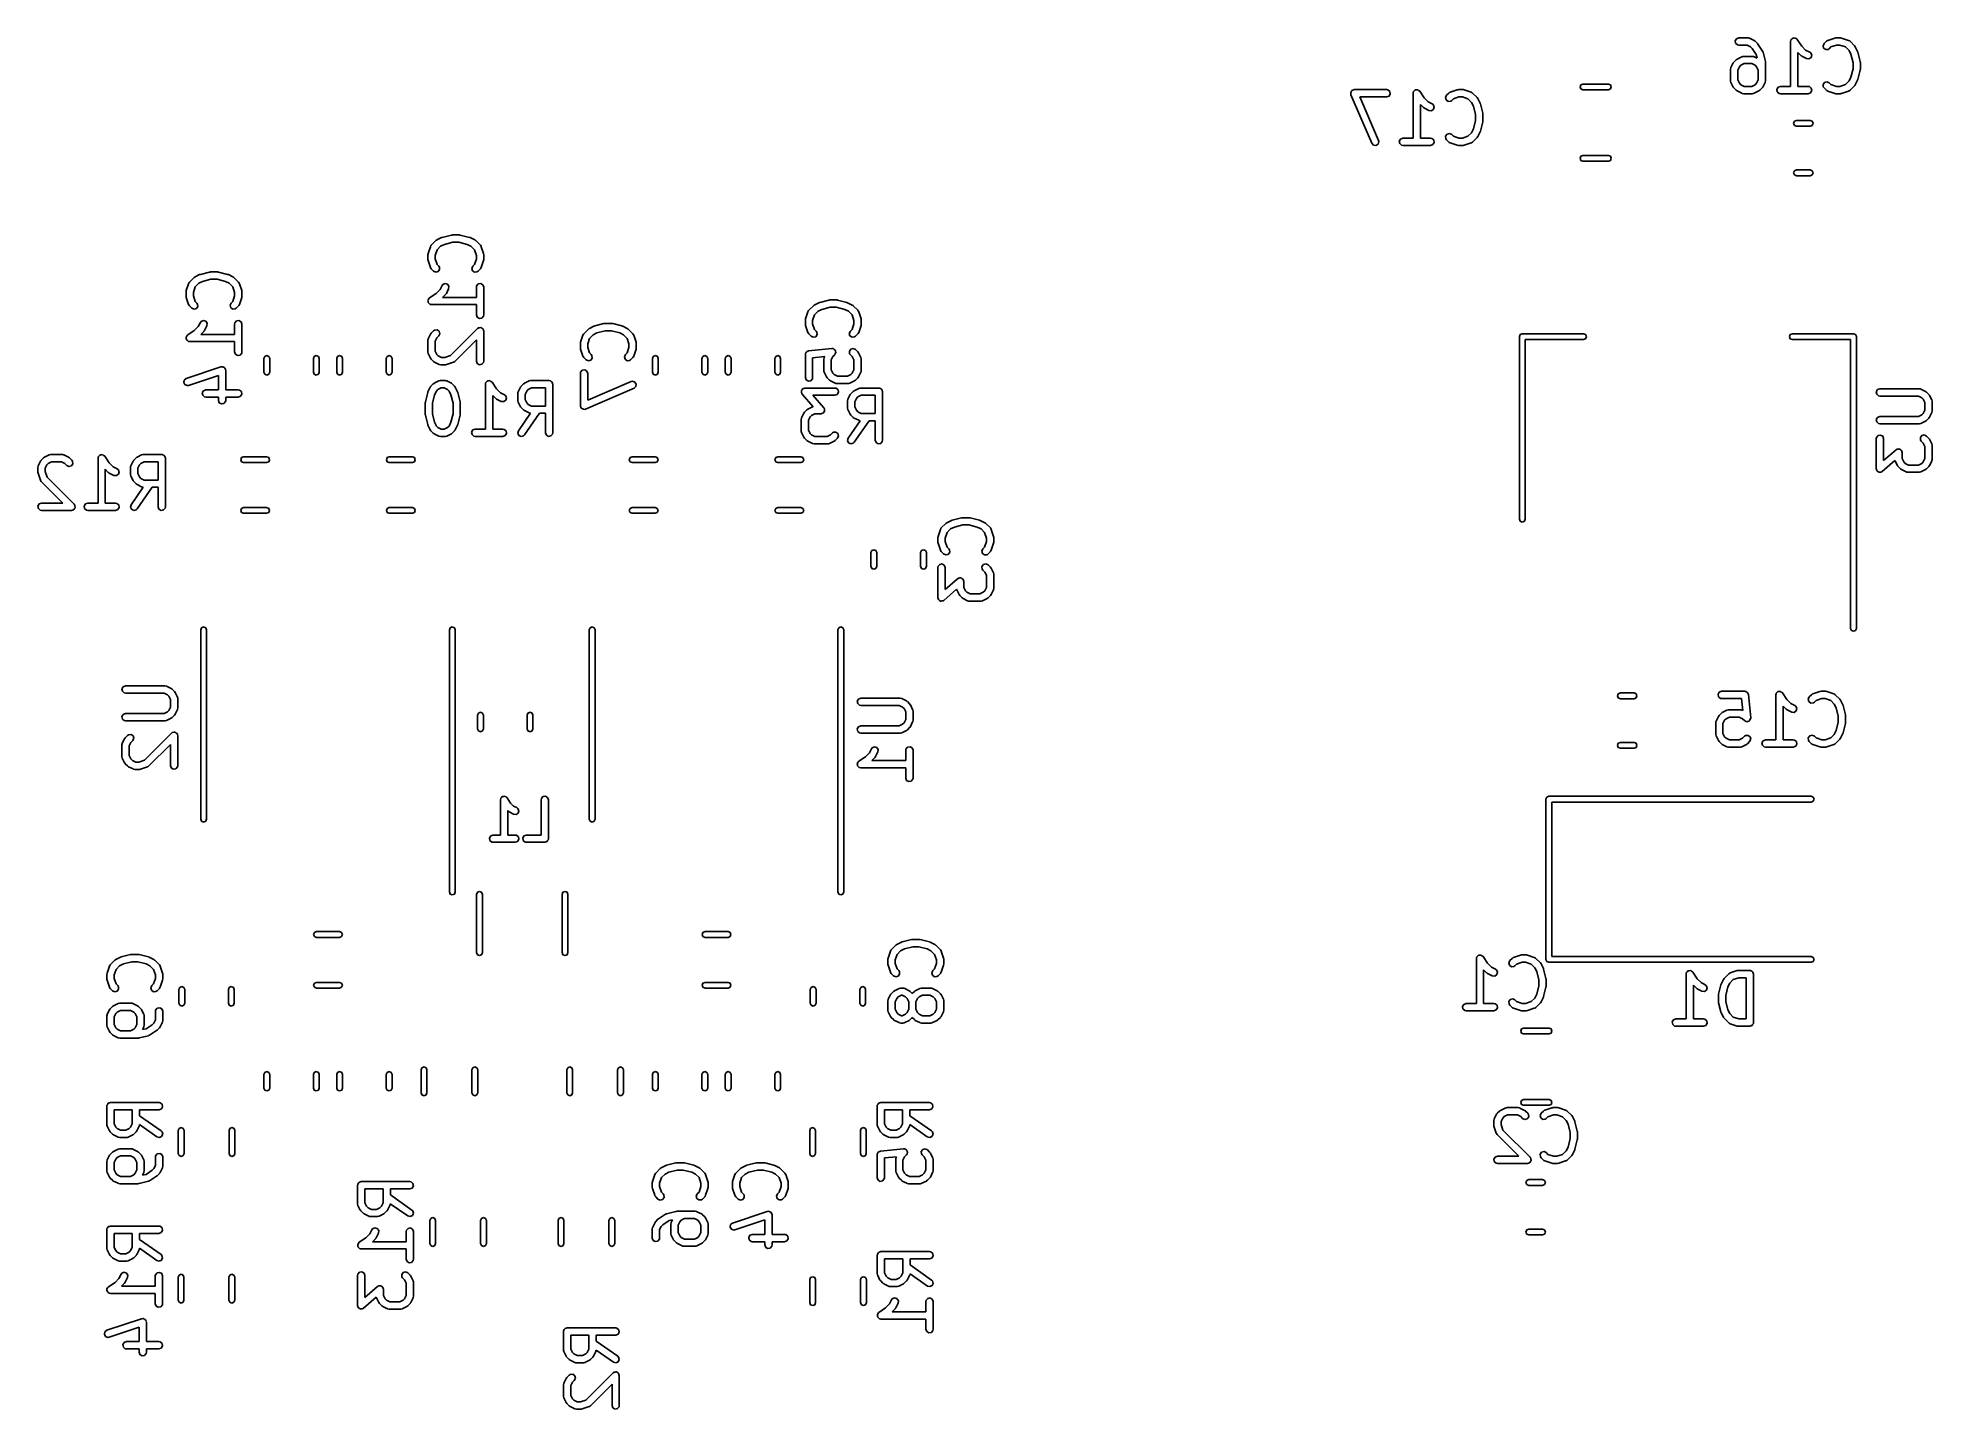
# Model space of a CAD drawing. Extents: x 4.61 to 6.14, y -4.68 to -3.57.
import ezdxf

# ---------------------------------------------------------------- set-up
doc = ezdxf.new("R2010")
doc.units = 0
doc.header["$MEASUREMENT"] = 0
doc.layers.add('BLACK', color=7, linetype='CONTINUOUS')

msp = doc.modelspace()

# ---------------------------------------------------------------- linework, layer by layer
at = {"layer": 'BLACK', "linetype": 'CONTINUOUS'}
for p, q in [((5.98316, -3.56993), (5.98417, -3.56818)), ((5.98351, -3.57192), (5.98316, -3.56993)), ((5.98506, -3.57321), (5.98351, -3.57192)), ((5.98417, -3.56818), (5.98607, -3.56749)), ((5.98607, -3.57339), (5.98506, -3.57321)), ((5.98607, -3.56749), (5.99357, -3.56749)), ((5.99287, -3.57339), (5.98607, -3.57339)), ((5.99557, -3.57474), (5.99287, -3.57339)), ((5.99357, -3.56749), (5.99458, -3.56767)), ((5.99458, -3.56767), (5.99471, -3.56778)), ((5.99471, -3.56778), (5.99489, -3.5678)), ((5.99489, -3.5678), (5.99864, -3.56967)), ((5.9969, -3.57607), (5.99557, -3.57474)), ((6.0002, -3.58103), (5.9969, -3.57607)), ((5.99864, -3.56967), (5.99935, -3.5702)), ((5.99935, -3.5702), (5.9994, -3.57023)), ((5.9994, -3.57023), (6.00128, -3.5721)), ((6.00128, -3.5721), (6.00154, -3.57247)), ((6.00154, -3.57247), (6.00165, -3.57255)), ((6.00165, -3.57255), (6.0054, -3.57818)), ((6.02811, -3.57044), (6.02829, -3.56943)), ((6.02811, -3.60686), (6.02811, -3.57044)), ((6.02829, -3.56943), (6.0284, -3.5693)), ((6.0284, -3.5693), (6.02842, -3.56913)), ((6.02842, -3.56913), (6.02904, -3.56854)), ((6.02904, -3.56854), (6.02959, -3.56788)), ((6.02959, -3.56788), (6.02975, -3.56785)), ((6.02975, -3.56785), (6.02988, -3.56774)), ((6.02988, -3.56774), (6.03073, -3.56768)), ((6.03073, -3.56768), (6.03158, -3.56753)), ((6.03158, -3.56753), (6.03172, -3.56762)), ((6.03172, -3.56762), (6.03189, -3.56761)), ((6.03189, -3.56761), (6.03258, -3.56811)), ((6.03258, -3.56811), (6.03332, -3.56854)), ((6.03332, -3.56854), (6.03338, -3.5687)), ((6.03338, -3.5687), (6.03352, -3.5688)), ((6.03352, -3.5688), (6.03711, -3.57418)), ((6.03711, -3.57418), (6.04031, -3.57739)), ((6.04031, -3.57739), (6.04363, -3.57905)), ((6.05437, -3.57393), (6.05522, -3.5721)), ((6.05489, -3.57588), (6.05437, -3.57393)), ((6.05655, -3.57704), (6.05489, -3.57588)), ((6.05522, -3.5721), (6.0571, -3.57023)), ((6.05856, -3.57687), (6.05655, -3.57704)), ((6.0571, -3.57023), (6.05794, -3.56964)), ((6.05794, -3.56964), (6.05811, -3.56962)), ((6.05811, -3.56962), (6.05825, -3.56951)), ((6.05825, -3.56951), (6.06387, -3.56764)), ((6.0594, -3.57628), (6.05856, -3.57687)), ((6.06078, -3.5749), (6.0594, -3.57628)), ((6.06529, -3.57339), (6.06078, -3.5749)), ((6.06387, -3.56764), (6.06475, -3.56751)), ((6.06475, -3.56751), (6.06481, -3.56749)), ((6.06481, -3.56749), (6.06856, -3.56749)), ((6.06808, -3.57339), (6.06529, -3.57339)), ((6.07259, -3.5749), (6.06808, -3.57339)), ((6.06856, -3.56749), (6.06943, -3.56764)), ((6.06943, -3.56764), (6.06949, -3.56764)), ((6.06949, -3.56764), (6.07512, -3.56951)), ((6.0755, -3.57781), (6.07259, -3.5749)), ((6.07512, -3.56951), (6.07602, -3.57)), ((6.07602, -3.57), (6.07611, -3.57015)), ((6.07611, -3.57015), (6.07627, -3.57023)), ((6.07627, -3.57023), (6.08002, -3.57398)), ((6.08002, -3.57398), (6.08053, -3.5747)), ((6.08053, -3.5747), (6.08057, -3.57474)), ((6.08057, -3.57474), (6.08245, -3.57849)), ((5.97937, -3.59294), (5.97954, -3.59193)), ((5.97954, -3.59193), (5.97966, -3.59179)), ((5.97966, -3.59179), (5.97968, -3.59162)), ((5.97968, -3.59162), (5.98155, -3.58787)), ((5.98155, -3.58787), (5.98208, -3.58716)), ((5.98208, -3.58716), (5.98211, -3.5871)), ((5.98211, -3.5871), (5.98398, -3.58523)), ((5.98398, -3.58523), (5.9847, -3.58472)), ((5.9847, -3.58472), (5.98475, -3.58467)), ((5.98475, -3.58467), (5.9885, -3.5828)), ((5.98662, -3.59094), (5.98527, -3.59363)), ((5.98782, -3.58974), (5.98662, -3.59094)), ((5.99051, -3.58839), (5.98782, -3.58974)), ((5.9885, -3.5828), (5.98948, -3.5825)), ((5.98948, -3.5825), (5.98965, -3.58255)), ((5.98965, -3.58255), (5.98982, -3.58249)), ((5.98982, -3.58249), (5.99732, -3.58249)), ((5.99662, -3.58839), (5.99051, -3.58839)), ((5.99932, -3.58974), (5.99662, -3.58839)), ((5.99732, -3.58249), (5.99833, -3.58266)), ((5.99833, -3.58266), (5.99846, -3.58278)), ((5.99846, -3.58278), (5.99864, -3.5828)), ((5.99864, -3.5828), (6.00093, -3.58394)), ((6.00051, -3.59094), (5.99932, -3.58974)), ((6.00093, -3.58394), (6.0002, -3.58103)), ((6.00186, -3.59363), (6.00051, -3.59094)), ((6.0054, -3.57818), (6.0058, -3.57908)), ((6.0058, -3.57908), (6.00581, -3.5791)), ((6.00581, -3.5791), (6.00768, -3.5866)), ((6.00768, -3.5866), (6.00772, -3.58718)), ((6.00772, -3.58718), (6.00777, -3.58731)), ((6.00777, -3.58731), (6.00777, -3.60231)), ((6.03647, -3.5819), (6.03402, -3.57944)), ((6.03402, -3.57944), (6.03402, -3.60686)), ((6.03653, -3.58193), (6.03647, -3.5819)), ((6.03724, -3.58246), (6.03653, -3.58193)), ((6.04099, -3.58433), (6.03724, -3.58246)), ((6.043, -3.58456), (6.04099, -3.58433)), ((6.04468, -3.58345), (6.043, -3.58456)), ((6.04363, -3.57905), (6.04446, -3.57966)), ((6.04446, -3.57966), (6.04526, -3.58151)), ((6.04526, -3.58151), (6.04468, -3.58345)), ((6.07702, -3.58084), (6.0755, -3.57781)), ((6.07873, -3.58768), (6.07702, -3.58084)), ((6.07702, -3.59941), (6.07873, -3.59257)), ((6.07873, -3.59257), (6.07873, -3.58768)), ((6.08245, -3.57849), (6.08259, -3.57898)), ((6.08259, -3.57898), (6.08267, -3.5791)), ((6.08267, -3.5791), (6.08455, -3.5866)), ((6.08455, -3.5866), (6.08459, -3.58718)), ((6.08459, -3.58718), (6.08463, -3.58731)), ((6.08463, -3.58731), (6.08463, -3.59294)), ((5.85743, -3.60728), (5.85812, -3.60561)), ((5.85812, -3.60895), (5.85743, -3.60728)), ((5.85812, -3.60561), (5.85979, -3.60492)), ((5.85979, -3.60492), (5.88036, -3.60492)), ((5.88036, -3.60492), (5.88203, -3.60561)), ((5.88203, -3.60561), (5.88273, -3.60728)), ((5.88273, -3.60728), (5.88203, -3.60895)), ((5.97937, -3.60231), (5.97937, -3.59294)), ((5.97943, -3.60248), (5.97937, -3.60231)), ((5.97939, -3.60265), (5.97943, -3.60248)), ((5.97968, -3.60363), (5.97939, -3.60265)), ((5.98155, -3.60738), (5.97968, -3.60363)), ((5.9816, -3.60743), (5.98155, -3.60738)), ((5.98211, -3.60815), (5.9816, -3.60743)), ((5.98398, -3.61002), (5.98211, -3.60815)), ((5.98527, -3.59363), (5.98527, -3.60161)), ((5.98527, -3.60161), (5.98662, -3.60431)), ((5.98662, -3.60431), (5.98782, -3.60551)), ((5.98782, -3.60551), (5.99051, -3.60686)), ((5.99051, -3.60686), (5.99662, -3.60686)), ((5.99662, -3.60686), (5.99932, -3.60551)), ((5.99932, -3.60551), (6.00051, -3.60431)), ((6.00051, -3.60431), (6.00186, -3.60161)), ((6.00186, -3.60161), (6.00186, -3.59363)), ((6.00503, -3.60815), (6.00315, -3.61002)), ((6.00506, -3.60809), (6.00503, -3.60815)), ((6.00558, -3.60738), (6.00506, -3.60809)), ((6.00746, -3.60363), (6.00558, -3.60738)), ((6.00748, -3.60346), (6.00746, -3.60363)), ((6.00759, -3.60332), (6.00748, -3.60346)), ((6.00777, -3.60231), (6.00759, -3.60332)), ((6.01691, -3.6093), (6.01792, -3.60755)), ((6.01792, -3.60755), (6.01981, -3.60686)), ((6.01981, -3.60686), (6.02811, -3.60686)), ((6.03402, -3.60686), (6.04231, -3.60686)), ((6.04231, -3.60686), (6.04332, -3.60704)), ((6.04332, -3.60704), (6.04487, -3.60833)), ((6.05446, -3.6053), (6.05562, -3.60364)), ((6.05463, -3.60731), (6.05446, -3.6053)), ((6.05522, -3.60815), (6.05463, -3.60731)), ((6.0571, -3.61002), (6.05522, -3.60815)), ((6.05562, -3.60364), (6.05757, -3.60312)), ((6.05757, -3.60312), (6.0594, -3.60397)), ((6.0594, -3.60397), (6.06078, -3.60535)), ((6.06078, -3.60535), (6.06529, -3.60686)), ((6.06529, -3.60686), (6.06808, -3.60686)), ((6.06808, -3.60686), (6.07259, -3.60535)), ((6.07259, -3.60535), (6.0755, -3.60244)), ((6.0755, -3.60244), (6.07702, -3.59941)), ((6.08002, -3.60627), (6.07627, -3.61002)), ((6.08005, -3.60622), (6.08002, -3.60627)), ((6.08057, -3.60551), (6.08005, -3.60622)), ((6.08245, -3.60176), (6.08057, -3.60551)), ((6.08246, -3.60162), (6.08245, -3.60176)), ((6.08267, -3.60115), (6.08246, -3.60162)), ((6.08455, -3.59365), (6.08267, -3.60115)), ((6.08463, -3.59294), (6.08453, -3.59352)), ((6.08453, -3.59352), (6.08455, -3.59365)), ((5.6715, -3.6126), (5.6716, -3.61227)), ((5.67173, -3.6136), (5.6715, -3.6126)), ((5.67154, -3.61193), (5.67188, -3.61133)), ((5.6716, -3.61227), (5.67154, -3.61193)), ((5.6886, -3.65297), (5.67173, -3.6136)), ((5.67188, -3.61133), (5.67208, -3.61067)), ((5.67208, -3.61067), (5.67237, -3.61048)), ((5.67237, -3.61048), (5.67255, -3.61018)), ((5.67255, -3.61018), (5.67319, -3.60994)), ((5.67319, -3.60994), (5.67377, -3.60957)), ((5.67377, -3.60957), (5.67412, -3.60961)), ((5.67412, -3.60961), (5.67444, -3.60949)), ((5.67444, -3.60949), (5.70069, -3.60949)), ((5.70069, -3.61539), (5.67892, -3.61539)), ((5.67892, -3.61539), (5.69403, -3.65065)), ((5.70069, -3.60949), (5.7017, -3.60967)), ((5.70259, -3.6147), (5.70069, -3.61539)), ((5.7017, -3.60967), (5.70325, -3.61096)), ((5.7036, -3.61295), (5.70259, -3.6147)), ((5.70325, -3.61096), (5.7036, -3.61295)), ((5.72211, -3.61244), (5.72229, -3.61143)), ((5.72211, -3.64886), (5.72211, -3.61244)), ((5.72229, -3.61143), (5.7224, -3.6113)), ((5.7224, -3.6113), (5.72242, -3.61113)), ((5.72242, -3.61113), (5.72304, -3.61054)), ((5.72304, -3.61054), (5.72359, -3.60988)), ((5.72359, -3.60988), (5.72375, -3.60985)), ((5.72375, -3.60985), (5.72388, -3.60974)), ((5.72388, -3.60974), (5.72473, -3.60968)), ((5.72473, -3.60968), (5.72558, -3.60953)), ((5.72558, -3.60953), (5.72572, -3.60962)), ((5.72572, -3.60962), (5.72589, -3.60961)), ((5.72589, -3.60961), (5.72658, -3.61011)), ((5.72658, -3.61011), (5.72732, -3.61054)), ((5.72732, -3.61054), (5.72738, -3.6107)), ((5.72738, -3.6107), (5.72752, -3.6108)), ((5.72752, -3.6108), (5.73111, -3.61618)), ((5.73047, -3.6239), (5.72802, -3.62144)), ((5.72802, -3.62144), (5.72802, -3.64886)), ((5.73111, -3.61618), (5.73431, -3.61939)), ((5.73431, -3.61939), (5.73763, -3.62105)), ((5.73763, -3.62105), (5.73846, -3.62166)), ((5.73846, -3.62166), (5.73926, -3.62351)), ((5.73926, -3.62351), (5.73868, -3.62545)), ((5.74837, -3.61593), (5.74922, -3.6141)), ((5.74889, -3.61788), (5.74837, -3.61593)), ((5.75055, -3.61904), (5.74889, -3.61788)), ((5.74922, -3.6141), (5.7511, -3.61223)), ((5.75256, -3.61887), (5.75055, -3.61904)), ((5.7511, -3.61223), (5.75194, -3.61164)), ((5.75194, -3.61164), (5.75211, -3.61162)), ((5.75211, -3.61162), (5.75225, -3.61151)), ((5.75225, -3.61151), (5.75787, -3.60964)), ((5.7534, -3.61828), (5.75256, -3.61887)), ((5.75478, -3.6169), (5.7534, -3.61828)), ((5.75929, -3.61539), (5.75478, -3.6169)), ((5.75787, -3.60964), (5.75875, -3.60951)), ((5.75875, -3.60951), (5.75881, -3.60949)), ((5.75881, -3.60949), (5.76256, -3.60949)), ((5.76208, -3.61539), (5.75929, -3.61539)), ((5.76659, -3.6169), (5.76208, -3.61539)), ((5.76256, -3.60949), (5.76343, -3.60964)), ((5.76343, -3.60964), (5.76349, -3.60964)), ((5.76349, -3.60964), (5.76912, -3.61151)), ((5.7695, -3.61981), (5.76659, -3.6169)), ((5.76912, -3.61151), (5.77002, -3.612)), ((5.77102, -3.62284), (5.7695, -3.61981)), ((5.77002, -3.612), (5.77011, -3.61215)), ((5.77011, -3.61215), (5.77027, -3.61223)), ((5.77027, -3.61223), (5.77402, -3.61598)), ((5.77273, -3.62968), (5.77102, -3.62284)), ((5.77402, -3.61598), (5.77453, -3.6167)), ((5.77453, -3.6167), (5.77457, -3.61674)), ((5.77457, -3.61674), (5.77645, -3.62049)), ((5.77645, -3.62049), (5.77659, -3.62098)), ((5.77659, -3.62098), (5.77667, -3.6211)), ((5.77667, -3.6211), (5.77855, -3.6286)), ((5.85979, -3.60965), (5.85812, -3.60895)), ((5.88036, -3.60965), (5.85979, -3.60965)), ((5.88203, -3.60895), (5.88036, -3.60965)), ((5.98404, -3.61005), (5.98398, -3.61002)), ((5.98475, -3.61058), (5.98404, -3.61005)), ((5.9885, -3.61245), (5.98475, -3.61058)), ((5.98867, -3.61247), (5.9885, -3.61245)), ((5.98881, -3.61258), (5.98867, -3.61247)), ((5.98982, -3.61276), (5.98881, -3.61258)), ((5.99732, -3.61276), (5.98982, -3.61276)), ((5.99748, -3.6127), (5.99732, -3.61276)), ((5.99765, -3.61274), (5.99748, -3.6127)), ((5.99864, -3.61245), (5.99765, -3.61274)), ((6.00239, -3.61058), (5.99864, -3.61245)), ((6.00243, -3.61053), (6.00239, -3.61058)), ((6.00315, -3.61002), (6.00243, -3.61053)), ((6.01726, -3.61129), (6.01691, -3.6093)), ((6.0188, -3.61258), (6.01726, -3.61129)), ((6.01981, -3.61276), (6.0188, -3.61258)), ((6.04231, -3.61276), (6.01981, -3.61276)), ((6.04421, -3.61207), (6.04231, -3.61276)), ((6.04522, -3.61032), (6.04421, -3.61207)), ((6.04487, -3.60833), (6.04522, -3.61032)), ((6.05726, -3.6101), (6.0571, -3.61002)), ((6.05735, -3.61025), (6.05726, -3.6101)), ((6.05825, -3.61074), (6.05735, -3.61025)), ((6.06387, -3.61261), (6.05825, -3.61074)), ((6.06394, -3.61261), (6.06387, -3.61261)), ((6.06481, -3.61276), (6.06394, -3.61261)), ((6.06856, -3.61276), (6.06481, -3.61276)), ((6.06862, -3.61274), (6.06856, -3.61276)), ((6.06949, -3.61261), (6.06862, -3.61274)), ((6.07512, -3.61074), (6.06949, -3.61261)), ((6.07525, -3.61063), (6.07512, -3.61074)), ((6.07543, -3.61061), (6.07525, -3.61063)), ((6.07627, -3.61002), (6.07543, -3.61061)), ((5.73053, -3.62393), (5.73047, -3.6239)), ((5.73124, -3.62446), (5.73053, -3.62393)), ((5.73499, -3.62633), (5.73124, -3.62446)), ((5.737, -3.62656), (5.73499, -3.62633)), ((5.73868, -3.62545), (5.737, -3.62656)), ((5.77102, -3.64141), (5.77273, -3.63457)), ((5.77273, -3.63457), (5.77273, -3.62968)), ((5.77855, -3.63565), (5.77667, -3.64315)), ((5.77863, -3.63494), (5.77853, -3.63552)), ((5.77853, -3.63552), (5.77855, -3.63565)), ((5.77855, -3.6286), (5.77859, -3.62918)), ((5.77859, -3.62918), (5.77863, -3.62931)), ((5.77863, -3.62931), (5.77863, -3.63494)), ((6.03049, -3.63681), (6.03118, -3.63514)), ((6.03118, -3.63848), (6.03049, -3.63681)), ((6.03118, -3.63514), (6.03285, -3.63445)), ((6.03285, -3.63917), (6.03118, -3.63848)), ((6.03285, -3.63445), (6.04392, -3.63445)), ((6.04392, -3.63445), (6.04559, -3.63514)), ((6.04559, -3.63848), (6.04392, -3.63917)), ((6.04559, -3.63514), (6.04628, -3.63681)), ((6.04628, -3.63681), (6.04559, -3.63848)), ((5.68999, -3.65445), (5.6886, -3.65297)), ((5.69368, -3.65358), (5.69199, -3.65468)), ((5.69426, -3.65165), (5.69368, -3.65358)), ((5.69403, -3.65065), (5.69426, -3.65165)), ((5.71091, -3.6513), (5.71192, -3.64955)), ((5.71126, -3.65329), (5.71091, -3.6513)), ((5.7128, -3.65458), (5.71126, -3.65329)), ((5.71192, -3.64955), (5.71381, -3.64886)), ((5.71381, -3.64886), (5.72211, -3.64886)), ((5.72802, -3.64886), (5.73631, -3.64886)), ((5.73631, -3.64886), (5.73732, -3.64904)), ((5.73821, -3.65407), (5.73631, -3.65476)), ((5.73732, -3.64904), (5.73887, -3.65033)), ((5.73922, -3.65232), (5.73821, -3.65407)), ((5.73887, -3.65033), (5.73922, -3.65232)), ((5.74846, -3.6473), (5.74962, -3.64564)), ((5.74863, -3.64931), (5.74846, -3.6473)), ((5.74922, -3.65015), (5.74863, -3.64931)), ((5.7511, -3.65202), (5.74922, -3.65015)), ((5.74962, -3.64564), (5.75157, -3.64512)), ((5.75126, -3.6521), (5.7511, -3.65202)), ((5.75135, -3.65225), (5.75126, -3.6521)), ((5.75225, -3.65274), (5.75135, -3.65225)), ((5.75157, -3.64512), (5.7534, -3.64597)), ((5.75787, -3.65461), (5.75225, -3.65274)), ((5.7534, -3.64597), (5.75478, -3.64735)), ((5.75478, -3.64735), (5.75929, -3.64886)), ((5.75929, -3.64886), (5.76208, -3.64886)), ((5.76208, -3.64886), (5.76659, -3.64735)), ((5.76912, -3.65274), (5.76349, -3.65461)), ((5.76659, -3.64735), (5.7695, -3.64444)), ((5.76925, -3.65263), (5.76912, -3.65274)), ((5.76943, -3.65261), (5.76925, -3.65263)), ((5.77027, -3.65202), (5.76943, -3.65261)), ((5.7695, -3.64444), (5.77102, -3.64141)), ((5.77402, -3.64827), (5.77027, -3.65202)), ((5.77405, -3.64822), (5.77402, -3.64827)), ((5.77457, -3.64751), (5.77405, -3.64822)), ((5.77645, -3.64376), (5.77457, -3.64751)), ((5.77646, -3.64362), (5.77645, -3.64376)), ((5.77667, -3.64315), (5.77646, -3.64362)), ((6.04392, -3.63917), (6.03285, -3.63917)), ((5.69199, -3.65468), (5.68999, -3.65445)), ((5.71381, -3.65476), (5.7128, -3.65458)), ((5.73631, -3.65476), (5.71381, -3.65476)), ((5.75794, -3.65461), (5.75787, -3.65461)), ((5.75881, -3.65476), (5.75794, -3.65461)), ((5.76256, -3.65476), (5.75881, -3.65476)), ((5.76262, -3.65474), (5.76256, -3.65476)), ((5.76349, -3.65461), (5.76262, -3.65474)), ((5.85743, -3.66516), (5.85812, -3.66349)), ((5.85812, -3.66683), (5.85743, -3.66516)), ((5.85812, -3.66349), (5.85979, -3.6628)), ((5.85979, -3.66752), (5.85812, -3.66683)), ((5.85979, -3.6628), (5.88036, -3.6628)), ((5.88036, -3.66752), (5.85979, -3.66752)), ((5.88036, -3.6628), (5.88203, -3.66349)), ((5.88203, -3.66683), (5.88036, -3.66752)), ((5.88203, -3.66349), (5.88273, -3.66516)), ((5.88273, -3.66516), (5.88203, -3.66683)), ((6.03049, -3.67697), (6.03118, -3.6753)), ((6.03118, -3.67864), (6.03049, -3.67697)), ((6.03118, -3.6753), (6.03285, -3.67461)), ((6.03285, -3.67933), (6.03118, -3.67864)), ((6.03285, -3.67461), (6.04392, -3.67461)), ((6.04392, -3.67933), (6.03285, -3.67933)), ((6.04392, -3.67461), (6.04559, -3.6753)), ((6.04559, -3.67864), (6.04392, -3.67933)), ((6.04559, -3.6753), (6.04628, -3.67697)), ((6.04628, -3.67697), (6.04559, -3.67864)), ((4.93074, -3.73143), (4.93449, -3.72955)), ((4.93449, -3.72955), (4.93498, -3.72941)), ((4.93498, -3.72941), (4.9351, -3.72933)), ((4.9351, -3.72933), (4.9426, -3.72745)), ((4.9426, -3.72745), (4.94318, -3.72741)), ((4.94318, -3.72741), (4.94331, -3.72737)), ((4.94331, -3.72737), (4.94894, -3.72737)), ((4.94894, -3.72737), (4.94952, -3.72747)), ((4.94952, -3.72747), (4.94965, -3.72745)), ((4.94965, -3.72745), (4.95715, -3.72933)), ((4.95715, -3.72933), (4.95762, -3.72954)), ((4.95762, -3.72954), (4.95776, -3.72955)), ((4.95776, -3.72955), (4.96151, -3.73143)), ((4.92349, -3.74344), (4.92364, -3.74257)), ((4.92349, -3.74719), (4.92349, -3.74344)), ((4.92364, -3.74251), (4.92551, -3.73688)), ((4.92364, -3.74257), (4.92364, -3.74251)), ((4.92551, -3.73688), (4.926, -3.73598)), ((4.926, -3.73598), (4.92615, -3.73589)), ((4.92615, -3.73589), (4.92623, -3.73573)), ((4.92623, -3.73573), (4.92998, -3.73198)), ((4.9309, -3.73941), (4.92939, -3.74392)), ((4.92939, -3.74392), (4.92939, -3.74671)), ((4.92998, -3.73198), (4.9307, -3.73147)), ((4.9307, -3.73147), (4.93074, -3.73143)), ((4.93381, -3.73649), (4.9309, -3.73941)), ((4.93684, -3.73498), (4.93381, -3.73649)), ((4.94368, -3.73327), (4.93684, -3.73498)), ((4.94857, -3.73327), (4.94368, -3.73327)), ((4.95541, -3.73498), (4.94857, -3.73327)), ((4.95844, -3.73649), (4.95541, -3.73498)), ((4.96135, -3.73941), (4.95844, -3.73649)), ((4.96286, -3.74392), (4.96135, -3.73941)), ((4.96151, -3.73143), (4.96222, -3.73195)), ((4.96222, -3.73195), (4.96227, -3.73198)), ((4.96227, -3.73198), (4.96602, -3.73573)), ((4.96286, -3.74671), (4.96286, -3.74392)), ((4.96602, -3.73573), (4.96661, -3.73657)), ((4.96661, -3.73657), (4.96663, -3.73675)), ((4.96663, -3.73675), (4.96674, -3.73688)), ((4.96674, -3.73688), (4.96861, -3.74251)), ((4.96861, -3.74251), (4.96874, -3.74338)), ((4.96874, -3.74338), (4.96876, -3.74344)), ((4.96876, -3.74344), (4.96876, -3.74719)), ((4.73398, -3.76198), (4.7347, -3.76147)), ((4.7347, -3.76147), (4.73474, -3.76143)), ((4.73474, -3.76143), (4.73849, -3.75955)), ((4.73849, -3.75955), (4.73898, -3.75941)), ((4.73898, -3.75941), (4.7391, -3.75933)), ((4.7391, -3.75933), (4.7466, -3.75745)), ((4.7466, -3.75745), (4.74718, -3.75741)), ((4.74718, -3.75741), (4.74731, -3.75737)), ((4.74731, -3.75737), (4.75294, -3.75737)), ((4.75294, -3.75737), (4.75352, -3.75747)), ((4.75352, -3.75747), (4.75365, -3.75745)), ((4.75365, -3.75745), (4.76115, -3.75933)), ((4.76115, -3.75933), (4.76162, -3.75954)), ((4.76162, -3.75954), (4.76176, -3.75955)), ((4.76176, -3.75955), (4.76551, -3.76143)), ((4.76551, -3.76143), (4.76622, -3.76195)), ((4.92351, -3.74725), (4.92349, -3.74719)), ((4.92364, -3.74813), (4.92351, -3.74725)), ((4.92551, -3.75375), (4.92364, -3.74813)), ((4.92562, -3.75389), (4.92551, -3.75375)), ((4.92564, -3.75406), (4.92562, -3.75389)), ((4.92623, -3.7549), (4.92564, -3.75406)), ((4.9281, -3.75678), (4.92623, -3.7549)), ((4.92993, -3.75763), (4.9281, -3.75678)), ((4.92939, -3.74671), (4.9309, -3.75122)), ((4.93188, -3.75711), (4.92993, -3.75763)), ((4.9309, -3.75122), (4.93228, -3.7526)), ((4.93304, -3.75545), (4.93188, -3.75711)), ((4.93228, -3.7526), (4.93287, -3.75344)), ((4.93287, -3.75344), (4.93304, -3.75545)), ((4.95912, -3.75443), (4.95997, -3.7526)), ((4.95964, -3.75638), (4.95912, -3.75443)), ((4.9613, -3.75754), (4.95964, -3.75638)), ((4.95997, -3.7526), (4.96135, -3.75122)), ((4.96331, -3.75737), (4.9613, -3.75754)), ((4.96135, -3.75122), (4.96286, -3.74671)), ((4.96415, -3.75678), (4.96331, -3.75737)), ((4.96602, -3.7549), (4.96415, -3.75678)), ((4.9661, -3.75474), (4.96602, -3.7549)), ((4.96625, -3.75465), (4.9661, -3.75474)), ((4.96674, -3.75375), (4.96625, -3.75465)), ((4.96861, -3.74813), (4.96674, -3.75375)), ((4.96876, -3.74719), (4.96861, -3.74806)), ((4.96861, -3.74806), (4.96861, -3.74813)), ((4.72749, -3.77344), (4.72764, -3.77257)), ((4.72749, -3.77719), (4.72749, -3.77344)), ((4.72764, -3.77251), (4.72951, -3.76688)), ((4.72764, -3.77257), (4.72764, -3.77251)), ((4.72951, -3.76688), (4.73, -3.76598)), ((4.73, -3.76598), (4.73015, -3.76589)), ((4.73015, -3.76589), (4.73023, -3.76573)), ((4.73023, -3.76573), (4.73398, -3.76198)), ((4.7349, -3.76941), (4.73339, -3.77392)), ((4.73339, -3.77392), (4.73339, -3.77671)), ((4.73339, -3.77671), (4.7349, -3.78122)), ((4.73781, -3.76649), (4.7349, -3.76941)), ((4.74084, -3.76498), (4.73781, -3.76649)), ((4.74768, -3.76327), (4.74084, -3.76498)), ((4.75257, -3.76327), (4.74768, -3.76327)), ((4.75941, -3.76498), (4.75257, -3.76327)), ((4.76244, -3.76649), (4.75941, -3.76498)), ((4.76535, -3.76941), (4.76244, -3.76649)), ((4.76686, -3.77392), (4.76535, -3.76941)), ((4.76535, -3.78122), (4.76686, -3.77671)), ((4.76622, -3.76195), (4.76627, -3.76198)), ((4.76627, -3.76198), (4.77002, -3.76573)), ((4.76686, -3.77671), (4.76686, -3.77392)), ((4.77002, -3.76573), (4.77061, -3.76657)), ((4.77061, -3.76657), (4.77063, -3.76675)), ((4.77063, -3.76675), (4.77074, -3.76688)), ((4.77074, -3.76688), (4.77261, -3.77251)), ((4.77261, -3.77251), (4.77274, -3.77338)), ((4.77274, -3.77338), (4.77276, -3.77344)), ((4.77276, -3.77344), (4.77276, -3.77719)), ((4.9248, -3.77848), (4.93018, -3.77489)), ((4.93018, -3.77489), (4.93339, -3.77169)), ((4.93339, -3.77169), (4.93505, -3.76837)), ((4.93505, -3.76837), (4.93566, -3.76754)), ((4.9379, -3.77553), (4.93544, -3.77798)), ((4.93566, -3.76754), (4.93751, -3.76674)), ((4.93751, -3.76674), (4.93945, -3.76732)), ((4.93793, -3.77547), (4.9379, -3.77553)), ((4.93846, -3.77476), (4.93793, -3.77547)), ((4.94033, -3.77101), (4.93846, -3.77476)), ((4.93945, -3.76732), (4.94056, -3.769)), ((4.94056, -3.769), (4.94033, -3.77101)), ((4.96286, -3.76969), (4.96304, -3.76868)), ((4.96286, -3.77798), (4.96286, -3.76969)), ((4.96304, -3.76868), (4.96433, -3.76713)), ((4.96433, -3.76713), (4.96632, -3.76678)), ((4.96632, -3.76678), (4.96807, -3.76779)), ((4.96807, -3.76779), (4.96876, -3.76969)), ((4.96876, -3.76969), (4.96876, -3.79219)), ((4.72751, -3.77725), (4.72749, -3.77719)), ((4.72764, -3.77813), (4.72751, -3.77725)), ((4.72951, -3.78375), (4.72764, -3.77813)), ((4.72962, -3.78389), (4.72951, -3.78375)), ((4.72964, -3.78406), (4.72962, -3.78389)), ((4.73023, -3.7849), (4.72964, -3.78406)), ((4.7321, -3.78678), (4.73023, -3.7849)), ((4.73393, -3.78763), (4.7321, -3.78678)), ((4.73588, -3.78711), (4.73393, -3.78763)), ((4.7349, -3.78122), (4.73628, -3.7826)), ((4.73704, -3.78545), (4.73588, -3.78711)), ((4.73628, -3.7826), (4.73687, -3.78344)), ((4.73687, -3.78344), (4.73704, -3.78545)), ((4.76312, -3.78443), (4.76397, -3.7826)), ((4.76364, -3.78638), (4.76312, -3.78443)), ((4.7653, -3.78754), (4.76364, -3.78638)), ((4.76397, -3.7826), (4.76535, -3.78122)), ((4.76731, -3.78737), (4.7653, -3.78754)), ((4.76815, -3.78678), (4.76731, -3.78737)), ((4.77002, -3.7849), (4.76815, -3.78678)), ((4.7701, -3.78474), (4.77002, -3.7849)), ((4.77025, -3.78465), (4.7701, -3.78474)), ((4.77074, -3.78375), (4.77025, -3.78465)), ((4.77261, -3.77813), (4.77074, -3.78375)), ((4.77276, -3.77719), (4.77261, -3.77806)), ((4.77261, -3.77806), (4.77261, -3.77813)), ((4.92353, -3.78042), (4.92362, -3.78028)), ((4.92368, -3.78127), (4.92353, -3.78042)), ((4.92361, -3.78011), (4.92411, -3.77942)), ((4.92362, -3.78028), (4.92361, -3.78011)), ((4.92374, -3.78212), (4.92368, -3.78127)), ((4.92385, -3.78225), (4.92374, -3.78212)), ((4.92388, -3.78241), (4.92385, -3.78225)), ((4.92454, -3.78296), (4.92388, -3.78241)), ((4.92411, -3.77942), (4.92454, -3.77868)), ((4.92454, -3.77868), (4.9247, -3.77862)), ((4.92513, -3.78358), (4.92454, -3.78296)), ((4.9247, -3.77862), (4.9248, -3.77848)), ((4.9253, -3.7836), (4.92513, -3.78358)), ((4.92543, -3.78371), (4.9253, -3.7836)), ((4.92644, -3.78389), (4.92543, -3.78371)), ((4.96286, -3.78389), (4.92644, -3.78389)), ((4.93544, -3.77798), (4.96286, -3.77798)), ((4.96286, -3.79219), (4.96286, -3.78389)), ((4.96355, -3.79408), (4.96286, -3.79219)), ((4.96876, -3.79219), (4.96858, -3.7932)), ((5.22964, -3.79526), (5.23151, -3.78963)), ((5.23151, -3.78963), (5.232, -3.78873)), ((5.232, -3.78873), (5.23215, -3.78864)), ((5.23215, -3.78864), (5.23223, -3.78848)), ((5.23223, -3.78848), (5.23598, -3.78473)), ((5.2369, -3.79216), (5.23539, -3.79667)), ((5.23598, -3.78473), (5.2367, -3.78422)), ((5.2367, -3.78422), (5.23674, -3.78417)), ((5.23674, -3.78417), (5.24049, -3.7823)), ((5.23981, -3.78924), (5.2369, -3.79216)), ((5.24284, -3.78773), (5.23981, -3.78924)), ((5.24049, -3.7823), (5.24098, -3.78215)), ((5.24098, -3.78215), (5.2411, -3.78208)), ((5.2411, -3.78208), (5.2486, -3.7802)), ((5.24968, -3.78602), (5.24284, -3.78773)), ((5.2486, -3.7802), (5.24918, -3.78016)), ((5.24918, -3.78016), (5.24931, -3.78011)), ((5.24931, -3.78011), (5.25494, -3.78011)), ((5.25457, -3.78602), (5.24968, -3.78602)), ((5.26141, -3.78773), (5.25457, -3.78602)), ((5.25494, -3.78011), (5.25552, -3.78022)), ((5.25552, -3.78022), (5.25565, -3.7802)), ((5.25565, -3.7802), (5.26315, -3.78208)), ((5.26444, -3.78924), (5.26141, -3.78773)), ((5.26315, -3.78208), (5.26362, -3.78228)), ((5.26362, -3.78228), (5.26376, -3.7823)), ((5.26376, -3.7823), (5.26751, -3.78417)), ((5.26735, -3.79216), (5.26444, -3.78924)), ((5.26886, -3.79667), (5.26735, -3.79216)), ((5.26751, -3.78417), (5.26822, -3.7847)), ((5.26822, -3.7847), (5.26827, -3.78473)), ((5.26827, -3.78473), (5.27202, -3.78848)), ((5.27202, -3.78848), (5.27261, -3.78932)), ((5.27261, -3.78932), (5.27263, -3.78949)), ((5.27263, -3.78949), (5.27274, -3.78963)), ((5.27274, -3.78963), (5.27461, -3.79526)), ((4.7288, -3.80848), (4.73418, -3.80489)), ((4.73418, -3.80489), (4.73739, -3.80169)), ((4.73739, -3.80169), (4.73905, -3.79837)), ((4.73905, -3.79837), (4.73966, -3.79754)), ((4.7419, -3.80553), (4.73944, -3.80798)), ((4.73966, -3.79754), (4.74151, -3.79674)), ((4.74151, -3.79674), (4.74345, -3.79732)), ((4.74193, -3.80547), (4.7419, -3.80553)), ((4.74246, -3.80476), (4.74193, -3.80547)), ((4.74433, -3.80101), (4.74246, -3.80476)), ((4.74345, -3.79732), (4.74456, -3.799)), ((4.74456, -3.799), (4.74433, -3.80101)), ((4.76686, -3.79969), (4.76704, -3.79868)), ((4.76686, -3.80798), (4.76686, -3.79969)), ((4.76704, -3.79868), (4.76833, -3.79713)), ((4.76833, -3.79713), (4.77032, -3.79678)), ((4.77032, -3.79678), (4.77207, -3.79779)), ((4.77207, -3.79779), (4.77276, -3.79969)), ((4.77276, -3.79969), (4.77276, -3.82219)), ((4.9238, -3.81149), (4.92567, -3.80774)), ((4.92567, -3.80774), (4.9262, -3.80703)), ((4.9262, -3.80703), (4.92623, -3.80697)), ((4.92623, -3.80697), (4.9281, -3.8051)), ((4.9281, -3.8051), (4.92894, -3.80451)), ((4.92894, -3.80451), (4.93095, -3.80433)), ((4.93095, -3.80433), (4.93261, -3.80549)), ((4.93313, -3.80744), (4.93228, -3.80927)), ((4.93261, -3.80549), (4.93313, -3.80744)), ((4.94172, -3.82523), (4.96372, -3.80322)), ((4.9653, -3.79509), (4.96355, -3.79408)), ((4.96372, -3.80322), (4.96425, -3.80285)), ((4.96425, -3.80285), (4.96433, -3.80275)), ((4.96433, -3.80275), (4.96441, -3.80274)), ((4.96441, -3.80274), (4.96456, -3.80263)), ((4.96456, -3.80263), (4.96545, -3.80256)), ((4.96729, -3.79474), (4.9653, -3.79509)), ((4.96545, -3.80256), (4.96632, -3.8024)), ((4.96632, -3.8024), (4.96644, -3.80247)), ((4.96644, -3.80247), (4.96657, -3.80246)), ((4.96657, -3.80246), (4.9673, -3.80297)), ((4.96858, -3.7932), (4.96729, -3.79474)), ((4.9673, -3.80297), (4.96807, -3.80341)), ((4.96807, -3.80341), (4.96812, -3.80354)), ((4.96812, -3.80354), (4.96823, -3.80362)), ((4.96823, -3.80362), (4.96846, -3.80447)), ((4.96846, -3.80447), (4.96876, -3.80531)), ((4.96876, -3.80531), (4.96876, -3.82968)), ((5.04917, -3.8087), (5.04966, -3.8078)), ((5.04966, -3.8078), (5.04981, -3.80771)), ((5.04981, -3.80771), (5.04988, -3.80755)), ((5.04988, -3.80755), (5.05363, -3.8038)), ((5.05363, -3.8038), (5.05435, -3.80329)), ((5.05435, -3.80329), (5.0544, -3.80325)), ((5.0544, -3.80325), (5.05815, -3.80137)), ((5.0605, -3.8068), (5.05747, -3.80831)), ((5.05815, -3.80137), (5.05864, -3.80123)), ((5.05864, -3.80123), (5.05875, -3.80115)), ((5.05875, -3.80115), (5.06625, -3.79927)), ((5.06733, -3.80509), (5.0605, -3.8068)), ((5.06625, -3.79927), (5.06684, -3.79923)), ((5.06684, -3.79923), (5.06697, -3.79918)), ((5.06697, -3.79918), (5.07259, -3.79918)), ((5.07223, -3.80509), (5.06733, -3.80509)), ((5.07906, -3.8068), (5.07223, -3.80509)), ((5.07259, -3.79918), (5.07317, -3.79929)), ((5.07317, -3.79929), (5.07331, -3.79927)), ((5.07331, -3.79927), (5.08081, -3.80115)), ((5.08209, -3.80831), (5.07906, -3.8068)), ((5.08081, -3.80115), (5.08127, -3.80135)), ((5.08127, -3.80135), (5.08141, -3.80137)), ((5.08141, -3.80137), (5.08516, -3.80325)), ((5.08516, -3.80325), (5.08587, -3.80377)), ((5.08587, -3.80377), (5.08593, -3.8038)), ((5.08593, -3.8038), (5.08968, -3.80755)), ((5.08968, -3.80755), (5.09027, -3.80839)), ((5.22949, -3.79619), (5.22964, -3.79532)), ((5.22949, -3.79994), (5.22949, -3.79619)), ((5.22951, -3.8), (5.22949, -3.79994)), ((5.22964, -3.80087), (5.22951, -3.8)), ((5.22964, -3.79532), (5.22964, -3.79526)), ((5.23151, -3.8065), (5.22964, -3.80087)), ((5.23162, -3.80664), (5.23151, -3.8065)), ((5.23164, -3.80681), (5.23162, -3.80664)), ((5.23223, -3.80765), (5.23164, -3.80681)), ((5.2341, -3.80953), (5.23223, -3.80765)), ((5.23539, -3.79667), (5.23539, -3.79946)), ((5.23539, -3.79946), (5.2369, -3.80397)), ((5.2369, -3.80397), (5.23828, -3.80535)), ((5.23828, -3.80535), (5.23887, -3.80619)), ((5.23887, -3.80619), (5.23904, -3.8082)), ((5.26512, -3.80718), (5.26597, -3.80535)), ((5.26564, -3.80913), (5.26512, -3.80718)), ((5.26597, -3.80535), (5.26735, -3.80397)), ((5.26735, -3.80397), (5.26886, -3.79946)), ((5.26886, -3.79946), (5.26886, -3.79667)), ((5.27202, -3.80765), (5.27015, -3.80953)), ((5.2721, -3.80749), (5.27202, -3.80765)), ((5.27225, -3.8074), (5.2721, -3.80749)), ((5.27274, -3.8065), (5.27225, -3.8074)), ((5.27461, -3.80087), (5.27274, -3.8065)), ((5.27461, -3.79526), (5.27474, -3.79613)), ((5.27476, -3.79994), (5.27461, -3.80081)), ((5.27461, -3.80081), (5.27461, -3.80087)), ((5.27474, -3.79613), (5.27476, -3.79619)), ((5.27476, -3.79619), (5.27476, -3.79994)), ((5.80896, -3.80817), (5.81063, -3.80748)), ((5.81063, -3.80748), (5.86024, -3.80748)), ((5.86024, -3.80748), (5.86191, -3.80817)), ((6.02786, -3.80817), (6.02953, -3.80748)), ((6.02953, -3.80748), (6.07913, -3.80748)), ((6.07913, -3.80748), (6.0808, -3.80817)), ((4.72753, -3.81042), (4.72762, -3.81028)), ((4.72768, -3.81127), (4.72753, -3.81042)), ((4.72761, -3.81011), (4.72811, -3.80942)), ((4.72762, -3.81028), (4.72761, -3.81011)), ((4.72774, -3.81212), (4.72768, -3.81127)), ((4.72785, -3.81225), (4.72774, -3.81212)), ((4.72788, -3.81241), (4.72785, -3.81225)), ((4.72854, -3.81296), (4.72788, -3.81241)), ((4.72811, -3.80942), (4.72854, -3.80868)), ((4.72854, -3.80868), (4.7287, -3.80862)), ((4.72913, -3.81358), (4.72854, -3.81296)), ((4.7287, -3.80862), (4.7288, -3.80848)), ((4.7293, -3.8136), (4.72913, -3.81358)), ((4.72943, -3.81371), (4.7293, -3.8136)), ((4.73044, -3.81389), (4.72943, -3.81371)), ((4.76686, -3.81389), (4.73044, -3.81389)), ((4.73944, -3.80798), (4.76686, -3.80798)), ((4.76686, -3.82219), (4.76686, -3.81389)), ((4.76755, -3.82408), (4.76686, -3.82219)), ((4.77258, -3.8232), (4.77129, -3.82474)), ((4.77276, -3.82219), (4.77258, -3.8232)), ((4.92349, -3.81281), (4.92367, -3.8118)), ((4.92349, -3.82218), (4.92349, -3.81281)), ((4.92355, -3.82235), (4.92349, -3.82218)), ((4.92351, -3.82252), (4.92355, -3.82235)), ((4.9238, -3.8235), (4.92351, -3.82252)), ((4.92367, -3.8118), (4.92378, -3.81166)), ((4.92378, -3.81166), (4.9238, -3.81149)), ((4.93074, -3.81081), (4.92939, -3.81351)), ((4.92939, -3.81351), (4.92939, -3.82149)), ((4.92939, -3.82149), (4.93074, -3.82418)), ((4.93228, -3.80927), (4.93074, -3.81081)), ((4.96286, -3.81244), (4.9454, -3.82989)), ((4.96286, -3.82968), (4.96286, -3.81244)), ((5.04714, -3.81526), (5.04729, -3.81439)), ((5.04714, -3.81901), (5.04714, -3.81526)), ((5.04716, -3.81907), (5.04714, -3.81901)), ((5.04729, -3.81994), (5.04716, -3.81907)), ((5.04729, -3.81433), (5.04917, -3.8087)), ((5.04729, -3.81439), (5.04729, -3.81433)), ((5.04917, -3.82557), (5.04729, -3.81994)), ((5.05455, -3.81123), (5.05305, -3.81574)), ((5.05305, -3.81574), (5.05305, -3.81853)), ((5.05305, -3.81853), (5.05455, -3.82304)), ((5.05747, -3.80831), (5.05455, -3.81123)), ((5.05455, -3.82304), (5.05593, -3.82442)), ((5.08501, -3.81123), (5.08209, -3.80831)), ((5.08363, -3.82442), (5.08501, -3.82304)), ((5.08651, -3.81574), (5.08501, -3.81123)), ((5.08501, -3.82304), (5.08651, -3.81853)), ((5.08651, -3.81853), (5.08651, -3.81574)), ((5.09027, -3.80839), (5.09028, -3.80856)), ((5.09028, -3.80856), (5.09039, -3.8087)), ((5.09039, -3.8087), (5.09227, -3.81433)), ((5.09227, -3.81994), (5.09039, -3.82557)), ((5.09242, -3.81901), (5.09226, -3.81988)), ((5.09226, -3.81988), (5.09227, -3.81994)), ((5.09227, -3.81433), (5.09239, -3.8152)), ((5.09239, -3.8152), (5.09242, -3.81526)), ((5.09242, -3.81526), (5.09242, -3.81901)), ((5.22967, -3.8233), (5.23007, -3.82282)), ((5.23007, -3.82282), (5.23033, -3.82225)), ((5.23033, -3.82225), (5.2307, -3.82207)), ((5.2307, -3.82207), (5.23096, -3.82175)), ((5.23096, -3.82175), (5.23158, -3.82165)), ((5.23158, -3.82165), (5.23215, -3.82137)), ((5.23215, -3.82137), (5.25089, -3.8195)), ((5.23593, -3.81038), (5.2341, -3.80953)), ((5.23788, -3.80986), (5.23593, -3.81038)), ((5.23904, -3.8082), (5.23788, -3.80986)), ((5.25089, -3.8195), (5.25192, -3.81957)), ((5.25192, -3.81957), (5.25193, -3.81959)), ((5.25193, -3.81959), (5.25195, -3.81958)), ((5.25195, -3.81958), (5.25276, -3.82015)), ((5.25276, -3.82015), (5.25359, -3.82071)), ((5.25359, -3.82071), (5.25359, -3.82073)), ((5.25359, -3.82073), (5.25361, -3.82074)), ((5.25361, -3.82074), (5.25386, -3.8217)), ((5.25413, -3.82269), (5.25371, -3.82359)), ((5.25386, -3.8217), (5.25413, -3.82266)), ((5.25413, -3.82266), (5.25412, -3.82268)), ((5.25412, -3.82268), (5.25413, -3.82269)), ((5.26521, -3.82167), (5.26637, -3.82002)), ((5.26538, -3.82368), (5.26521, -3.82167)), ((5.2673, -3.81029), (5.26564, -3.80913)), ((5.26637, -3.82002), (5.26832, -3.81949)), ((5.26931, -3.81011), (5.2673, -3.81029)), ((5.26832, -3.81949), (5.27015, -3.82035)), ((5.27015, -3.80953), (5.26931, -3.81011)), ((5.27015, -3.82035), (5.27202, -3.82222)), ((5.27202, -3.82222), (5.27253, -3.82295)), ((5.27253, -3.82295), (5.27258, -3.82299)), ((5.27258, -3.82299), (5.27445, -3.82674)), ((5.80827, -3.80984), (5.80896, -3.80817)), ((5.80827, -3.95787), (5.80827, -3.80984)), ((5.86024, -3.8122), (5.81299, -3.8122)), ((5.81299, -3.8122), (5.81299, -3.95787)), ((5.86191, -3.81151), (5.86024, -3.8122)), ((5.86191, -3.80817), (5.8626, -3.80984)), ((5.8626, -3.80984), (5.86191, -3.81151)), ((6.02717, -3.80984), (6.02786, -3.80817)), ((6.02786, -3.81151), (6.02717, -3.80984)), ((6.02953, -3.8122), (6.02786, -3.81151)), ((6.07677, -3.8122), (6.02953, -3.8122)), ((6.07677, -4.04646), (6.07677, -3.8122)), ((6.0808, -3.80817), (6.0815, -3.80984)), ((6.0815, -3.80984), (6.0815, -4.04646)), ((4.72763, -3.84376), (4.75575, -3.83438)), ((4.75575, -3.83438), (4.75677, -3.83423)), ((4.75677, -3.83423), (4.75698, -3.83432)), ((4.75698, -3.83432), (4.7572, -3.83428)), ((4.7572, -3.83428), (4.7579, -3.83468)), ((4.7579, -3.83468), (4.75865, -3.83497)), ((4.75865, -3.83497), (4.75875, -3.83517)), ((4.75875, -3.83517), (4.75895, -3.83529)), ((4.75895, -3.83529), (4.75922, -3.83604)), ((4.75922, -3.83604), (4.75961, -3.83675)), ((4.75961, -3.83675), (4.75956, -3.83697)), ((4.75956, -3.83697), (4.75964, -3.83718)), ((4.75964, -3.83718), (4.75964, -3.85298)), ((4.7693, -3.82509), (4.76755, -3.82408)), ((4.77129, -3.82474), (4.7693, -3.82509)), ((4.79055, -3.82754), (4.79124, -3.82587)), ((4.79055, -3.83861), (4.79055, -3.82754)), ((4.79124, -3.82587), (4.79291, -3.82517)), ((4.79291, -3.82517), (4.79458, -3.82587)), ((4.79458, -3.82587), (4.79528, -3.82754)), ((4.79528, -3.82754), (4.79528, -3.83861)), ((4.83071, -3.82754), (4.8314, -3.82587)), ((4.83071, -3.83861), (4.83071, -3.82754)), ((4.8314, -3.82587), (4.83307, -3.82517)), ((4.83307, -3.82517), (4.83474, -3.82587)), ((4.83474, -3.82587), (4.83543, -3.82754)), ((4.83543, -3.82754), (4.83543, -3.83861)), ((4.84961, -3.82754), (4.8503, -3.82587)), ((4.84961, -3.83861), (4.84961, -3.82754)), ((4.8503, -3.82587), (4.85197, -3.82517)), ((4.85197, -3.82517), (4.85364, -3.82587)), ((4.85364, -3.82587), (4.85433, -3.82754)), ((4.85433, -3.82754), (4.85433, -3.83861)), ((4.88976, -3.82754), (4.89046, -3.82587)), ((4.88976, -3.83861), (4.88976, -3.82754)), ((4.89046, -3.82587), (4.89213, -3.82517)), ((4.89213, -3.82517), (4.8938, -3.82587)), ((4.8938, -3.82587), (4.89449, -3.82754)), ((4.89449, -3.82754), (4.89449, -3.83861)), ((4.92567, -3.82725), (4.9238, -3.8235)), ((4.92572, -3.8273), (4.92567, -3.82725)), ((4.92623, -3.82802), (4.92572, -3.8273)), ((4.9281, -3.82989), (4.92623, -3.82802)), ((4.92816, -3.82992), (4.9281, -3.82989)), ((4.92887, -3.83045), (4.92816, -3.82992)), ((4.93262, -3.83232), (4.92887, -3.83045)), ((4.93074, -3.82418), (4.93194, -3.82538)), ((4.93194, -3.82538), (4.93464, -3.82673)), ((4.93279, -3.83234), (4.93262, -3.83232)), ((4.93293, -3.83246), (4.93279, -3.83234)), ((4.93394, -3.83263), (4.93293, -3.83246)), ((4.93769, -3.83263), (4.93394, -3.83263)), ((4.93464, -3.82673), (4.93721, -3.82673)), ((4.93721, -3.82673), (4.94172, -3.82523)), ((4.93775, -3.83261), (4.93769, -3.83263)), ((4.93862, -3.83248), (4.93775, -3.83261)), ((4.94425, -3.83061), (4.93862, -3.83248)), ((4.94439, -3.8305), (4.94425, -3.83061)), ((4.94456, -3.83048), (4.94439, -3.8305)), ((4.9454, -3.82989), (4.94456, -3.83048)), ((4.96355, -3.83158), (4.96286, -3.82968)), ((4.9653, -3.83259), (4.96355, -3.83158)), ((4.96729, -3.83224), (4.9653, -3.83259)), ((4.96858, -3.83069), (4.96729, -3.83224)), ((4.96876, -3.82968), (4.96858, -3.83069)), ((5.04732, -3.83862), (5.04862, -3.83708)), ((5.04862, -3.83708), (5.05061, -3.83672)), ((5.04928, -3.82571), (5.04917, -3.82557)), ((5.04929, -3.82588), (5.04928, -3.82571)), ((5.04988, -3.82672), (5.04929, -3.82588)), ((5.05176, -3.8286), (5.04988, -3.82672)), ((5.05061, -3.83672), (5.05236, -3.83773)), ((5.05359, -3.82945), (5.05176, -3.8286)), ((5.05236, -3.83773), (5.05305, -3.83963)), ((5.05554, -3.82893), (5.05359, -3.82945)), ((5.0567, -3.82727), (5.05554, -3.82893)), ((5.05593, -3.82442), (5.05652, -3.82526)), ((5.05652, -3.82526), (5.0567, -3.82727)), ((5.08277, -3.82625), (5.08363, -3.82442)), ((5.0833, -3.8282), (5.08277, -3.82625)), ((5.08495, -3.82936), (5.0833, -3.8282)), ((5.08696, -3.82919), (5.08495, -3.82936)), ((5.0878, -3.8286), (5.08696, -3.82919)), ((5.08968, -3.82672), (5.0878, -3.8286)), ((5.08975, -3.82656), (5.08968, -3.82672)), ((5.0899, -3.82647), (5.08975, -3.82656)), ((5.09039, -3.82557), (5.0899, -3.82647)), ((5.10551, -3.82754), (5.1062, -3.82587)), ((5.10551, -3.83861), (5.10551, -3.82754)), ((5.1062, -3.82587), (5.10787, -3.82517)), ((5.10787, -3.82517), (5.10954, -3.82587)), ((5.10954, -3.82587), (5.11024, -3.82754)), ((5.11024, -3.82754), (5.11024, -3.83861)), ((5.14567, -3.82754), (5.14636, -3.82587)), ((5.14567, -3.83861), (5.14567, -3.82754)), ((5.14636, -3.82587), (5.14803, -3.82517)), ((5.14803, -3.82517), (5.1497, -3.82587)), ((5.1497, -3.82587), (5.15039, -3.82754)), ((5.15039, -3.82754), (5.15039, -3.83861)), ((5.16457, -3.82754), (5.16526, -3.82587)), ((5.16457, -3.83861), (5.16457, -3.82754)), ((5.16526, -3.82587), (5.16693, -3.82517)), ((5.16693, -3.82517), (5.1686, -3.82587)), ((5.1686, -3.82587), (5.16929, -3.82754)), ((5.16929, -3.82754), (5.16929, -3.83861)), ((5.20472, -3.82754), (5.20542, -3.82587)), ((5.20472, -3.83861), (5.20472, -3.82754)), ((5.20542, -3.82587), (5.20709, -3.82517)), ((5.20709, -3.82517), (5.20876, -3.82587)), ((5.20876, -3.82587), (5.20945, -3.82754)), ((5.20945, -3.82754), (5.20945, -3.83861)), ((5.22949, -3.82431), (5.22951, -3.82416)), ((5.22949, -3.84306), (5.22949, -3.82431)), ((5.2295, -3.82409), (5.22955, -3.82398)), ((5.22951, -3.82416), (5.2295, -3.82409)), ((5.22955, -3.82398), (5.22967, -3.8233)), ((5.24516, -3.82601), (5.23539, -3.82698)), ((5.23539, -3.82698), (5.23539, -3.84306)), ((5.24449, -3.82806), (5.24466, -3.82705)), ((5.24449, -3.83743), (5.24449, -3.82806)), ((5.24455, -3.8376), (5.24449, -3.83743)), ((5.2445, -3.83777), (5.24455, -3.8376)), ((5.2448, -3.83876), (5.2445, -3.83777)), ((5.24466, -3.82705), (5.24478, -3.82692)), ((5.24478, -3.82692), (5.2448, -3.82674)), ((5.2448, -3.82674), (5.24516, -3.82601)), ((5.25174, -3.82606), (5.25039, -3.82876)), ((5.25039, -3.82876), (5.25039, -3.83674)), ((5.25039, -3.83674), (5.25174, -3.83943)), ((5.25328, -3.82452), (5.25174, -3.82606)), ((5.2533, -3.8245), (5.25328, -3.82451)), ((5.25328, -3.82451), (5.25328, -3.82452)), ((5.25371, -3.82359), (5.2533, -3.8245)), ((5.26597, -3.82452), (5.26538, -3.82368)), ((5.26751, -3.82606), (5.26597, -3.82452)), ((5.26886, -3.82876), (5.26751, -3.82606)), ((5.26751, -3.83943), (5.26886, -3.83674)), ((5.26886, -3.83674), (5.26886, -3.82876)), ((5.27445, -3.82674), (5.27474, -3.82772)), ((5.27447, -3.83858), (5.27445, -3.83876)), ((5.27458, -3.83844), (5.27447, -3.83858)), ((5.27476, -3.83743), (5.27458, -3.83844)), ((5.27474, -3.82772), (5.2747, -3.82789)), ((5.2747, -3.82789), (5.27476, -3.82806)), ((5.27476, -3.82806), (5.27476, -3.83743)), ((4.72564, -3.84699), (4.72605, -3.84501)), ((4.72661, -3.84877), (4.72564, -3.84699)), ((4.72605, -3.84501), (4.72763, -3.84376)), ((4.72848, -3.84951), (4.72661, -3.84877)), ((4.7295, -3.84936), (4.72848, -3.84951)), ((4.75373, -3.84128), (4.7295, -3.84936)), ((4.74066, -3.85542), (4.74167, -3.85367)), ((4.74167, -3.85367), (4.74356, -3.85298)), ((4.74356, -3.85298), (4.75373, -3.85298)), ((4.75373, -3.85298), (4.75373, -3.84128)), ((4.75964, -3.85298), (4.76981, -3.85298)), ((4.76981, -3.85298), (4.77082, -3.85316)), ((4.77082, -3.85316), (4.77237, -3.85446)), ((4.79124, -3.84028), (4.79055, -3.83861)), ((4.79291, -3.84097), (4.79124, -3.84028)), ((4.79458, -3.84028), (4.79291, -3.84097)), ((4.79528, -3.83861), (4.79458, -3.84028)), ((4.8314, -3.84028), (4.83071, -3.83861)), ((4.83307, -3.84097), (4.8314, -3.84028)), ((4.83474, -3.84028), (4.83307, -3.84097)), ((4.83543, -3.83861), (4.83474, -3.84028)), ((4.8503, -3.84028), (4.84961, -3.83861)), ((4.85197, -3.84097), (4.8503, -3.84028)), ((4.85364, -3.84028), (4.85197, -3.84097)), ((4.85433, -3.83861), (4.85364, -3.84028)), ((4.89046, -3.84028), (4.88976, -3.83861)), ((4.89213, -3.84097), (4.89046, -3.84028)), ((4.8938, -3.84028), (4.89213, -3.84097)), ((4.89449, -3.83861), (4.8938, -3.84028)), ((4.92355, -3.85462), (4.92543, -3.85087)), ((4.92543, -3.85087), (4.92595, -3.85016)), ((4.92595, -3.85016), (4.92598, -3.8501)), ((4.92598, -3.8501), (4.92786, -3.84823)), ((4.92786, -3.84823), (4.92858, -3.84772)), ((4.92858, -3.84772), (4.92862, -3.84767)), ((4.92862, -3.84767), (4.93237, -3.8458)), ((4.93049, -3.85394), (4.92898, -3.85697)), ((4.93169, -3.85274), (4.93049, -3.85394)), ((4.93439, -3.85139), (4.93169, -3.85274)), ((4.93237, -3.8458), (4.93335, -3.84551)), ((4.93335, -3.84551), (4.93353, -3.84555)), ((4.93353, -3.84555), (4.93369, -3.84549)), ((4.93369, -3.84549), (4.93744, -3.84549)), ((4.93674, -3.85139), (4.93439, -3.85139)), ((4.93944, -3.85274), (4.93674, -3.85139)), ((4.93744, -3.84549), (4.93845, -3.84567)), ((4.93845, -3.84567), (4.93859, -3.84578)), ((4.93859, -3.84578), (4.93876, -3.8458)), ((4.93876, -3.8458), (4.94251, -3.84767)), ((4.94064, -3.85394), (4.93944, -3.85274)), ((4.94216, -3.85697), (4.94064, -3.85394)), ((4.94251, -3.84767), (4.94322, -3.8482)), ((4.94322, -3.8482), (4.94328, -3.84823)), ((4.94328, -3.84823), (4.94515, -3.8501)), ((4.94515, -3.8501), (4.94566, -3.85082)), ((4.94566, -3.85082), (4.94571, -3.85087)), ((4.94571, -3.85087), (4.94758, -3.85462)), ((4.97011, -3.84844), (4.97029, -3.84743)), ((4.97011, -3.88486), (4.97011, -3.84844)), ((4.97029, -3.84743), (4.9704, -3.8473)), ((4.9704, -3.8473), (4.97042, -3.84713)), ((4.97042, -3.84713), (4.97104, -3.84654)), ((4.97104, -3.84654), (4.97159, -3.84588)), ((4.97159, -3.84588), (4.97175, -3.84585)), ((4.97175, -3.84585), (4.97188, -3.84574)), ((4.97188, -3.84574), (4.97273, -3.84568)), ((4.97273, -3.84568), (4.97358, -3.84553)), ((4.97358, -3.84553), (4.97372, -3.84562)), ((4.97372, -3.84562), (4.97389, -3.84561)), ((4.97389, -3.84561), (4.97458, -3.84611)), ((4.97458, -3.84611), (4.97532, -3.84654)), ((4.97532, -3.84654), (4.97538, -3.8467)), ((4.97538, -3.8467), (4.97552, -3.8468)), ((4.97552, -3.8468), (4.97911, -3.85218)), ((4.97911, -3.85218), (4.98231, -3.85539)), ((4.99667, -3.85462), (4.99854, -3.85087)), ((4.99854, -3.85087), (4.99907, -3.85016)), ((4.99907, -3.85016), (4.9991, -3.8501)), ((4.9991, -3.8501), (5.00097, -3.84823)), ((5.00097, -3.84823), (5.00169, -3.84772)), ((5.00169, -3.84772), (5.00174, -3.84767)), ((5.00174, -3.84767), (5.00549, -3.8458)), ((5.00361, -3.85394), (5.00226, -3.85664)), ((5.00481, -3.85274), (5.00361, -3.85394)), ((5.00751, -3.85139), (5.00481, -3.85274)), ((5.00549, -3.8458), (5.00647, -3.84551)), ((5.00647, -3.84551), (5.00664, -3.84555)), ((5.00664, -3.84555), (5.00681, -3.84549)), ((5.00681, -3.84549), (5.02181, -3.84549)), ((5.01885, -3.85139), (5.00751, -3.85139)), ((5.01885, -3.86611), (5.01885, -3.85139)), ((5.02181, -3.84549), (5.02219, -3.84556)), ((5.02219, -3.84556), (5.02232, -3.84553)), ((5.02232, -3.84553), (5.02243, -3.8456)), ((5.02243, -3.8456), (5.02282, -3.84567)), ((5.02282, -3.84567), (5.0234, -3.84616)), ((5.0234, -3.84616), (5.02407, -3.84654)), ((5.02407, -3.84654), (5.02416, -3.84679)), ((5.02416, -3.84679), (5.02436, -3.84696)), ((5.02436, -3.84696), (5.0245, -3.84772)), ((5.0245, -3.84772), (5.02476, -3.84844)), ((5.02476, -3.84844), (5.02476, -3.88781)), ((5.04714, -3.83963), (5.04732, -3.83862)), ((5.04714, -3.86588), (5.04714, -3.83963)), ((5.09063, -3.85172), (5.05126, -3.86859)), ((5.05305, -3.83963), (5.05305, -3.8614)), ((5.05305, -3.8614), (5.0883, -3.84629)), ((5.0883, -3.84629), (5.0893, -3.84606)), ((5.0893, -3.84606), (5.09123, -3.84664)), ((5.0921, -3.85034), (5.09063, -3.85172)), ((5.09123, -3.84664), (5.09234, -3.84833)), ((5.09234, -3.84833), (5.0921, -3.85034)), ((5.1062, -3.84028), (5.10551, -3.83861)), ((5.10787, -3.84097), (5.1062, -3.84028)), ((5.10954, -3.84028), (5.10787, -3.84097)), ((5.11024, -3.83861), (5.10954, -3.84028)), ((5.14636, -3.84028), (5.14567, -3.83861)), ((5.14803, -3.84097), (5.14636, -3.84028)), ((5.1497, -3.84028), (5.14803, -3.84097)), ((5.15039, -3.83861), (5.1497, -3.84028)), ((5.16526, -3.84028), (5.16457, -3.83861)), ((5.16693, -3.84097), (5.16526, -3.84028)), ((5.1686, -3.84028), (5.16693, -3.84097)), ((5.16929, -3.83861), (5.1686, -3.84028)), ((5.20542, -3.84028), (5.20472, -3.83861)), ((5.20709, -3.84097), (5.20542, -3.84028)), ((5.20876, -3.84028), (5.20709, -3.84097)), ((5.20945, -3.83861), (5.20876, -3.84028)), ((5.22616, -3.85393), (5.22628, -3.85372)), ((5.2263, -3.85471), (5.22616, -3.85393)), ((5.22627, -3.85349), (5.22677, -3.85287)), ((5.22628, -3.85372), (5.22627, -3.85349)), ((5.22677, -3.85287), (5.22717, -3.85218)), ((5.22717, -3.85218), (5.22739, -3.8521)), ((5.22739, -3.8521), (5.22754, -3.85191)), ((5.22754, -3.85191), (5.22832, -3.85176)), ((5.22832, -3.85176), (5.22907, -3.85149)), ((5.22907, -3.85149), (5.25344, -3.85149)), ((5.23018, -3.84496), (5.22949, -3.84306)), ((5.23193, -3.84597), (5.23018, -3.84496)), ((5.23392, -3.84562), (5.23193, -3.84597)), ((5.23521, -3.84407), (5.23392, -3.84562)), ((5.23539, -3.84306), (5.23521, -3.84407)), ((5.24667, -3.8425), (5.2448, -3.83876)), ((5.24672, -3.84255), (5.24667, -3.8425)), ((5.24723, -3.84327), (5.24672, -3.84255)), ((5.2491, -3.84515), (5.24723, -3.84327)), ((5.24916, -3.84517), (5.2491, -3.84515)), ((5.24987, -3.8457), (5.24916, -3.84517)), ((5.25362, -3.84757), (5.24987, -3.8457)), ((5.25174, -3.83943), (5.25294, -3.84063)), ((5.25294, -3.84063), (5.25563, -3.84198)), ((5.25344, -3.85149), (5.25445, -3.85167)), ((5.25379, -3.84759), (5.25362, -3.84757)), ((5.25393, -3.84771), (5.25379, -3.84759)), ((5.25494, -3.84789), (5.25393, -3.84771)), ((5.25445, -3.85167), (5.256, -3.85296)), ((5.26431, -3.84789), (5.25494, -3.84789)), ((5.25563, -3.84198), (5.26361, -3.84198)), ((5.256, -3.85296), (5.25635, -3.85495)), ((5.26361, -3.84198), (5.26631, -3.84063)), ((5.26448, -3.84783), (5.26431, -3.84789)), ((5.26465, -3.84787), (5.26448, -3.84783)), ((5.26563, -3.84757), (5.26465, -3.84787)), ((5.26938, -3.8457), (5.26563, -3.84757)), ((5.26631, -3.84063), (5.26751, -3.83943)), ((5.26822, -3.85423), (5.26895, -3.85372)), ((5.26895, -3.85372), (5.26899, -3.85367)), ((5.26899, -3.85367), (5.27274, -3.8518)), ((5.26943, -3.84565), (5.26938, -3.8457)), ((5.27015, -3.84515), (5.26943, -3.84565)), ((5.27202, -3.84327), (5.27015, -3.84515)), ((5.27205, -3.84321), (5.27202, -3.84327)), ((5.27258, -3.8425), (5.27205, -3.84321)), ((5.27445, -3.83876), (5.27258, -3.8425)), ((5.27274, -3.8518), (5.27372, -3.85151)), ((5.27372, -3.85151), (5.27389, -3.85155)), ((5.27389, -3.85155), (5.27406, -3.85149)), ((5.27406, -3.85149), (5.28906, -3.85149)), ((5.28906, -3.85149), (5.28944, -3.85156)), ((5.28944, -3.85156), (5.28957, -3.85153)), ((5.28957, -3.85153), (5.28969, -3.8516)), ((5.28969, -3.8516), (5.29007, -3.85167)), ((5.29007, -3.85167), (5.29066, -3.85216)), ((5.29066, -3.85216), (5.29132, -3.85254)), ((5.29132, -3.85254), (5.29141, -3.85279)), ((5.29141, -3.85279), (5.29162, -3.85296)), ((5.29162, -3.85296), (5.29175, -3.85372)), ((5.29175, -3.85372), (5.29201, -3.85444)), ((6.09758, -3.85453), (6.09859, -3.85278)), ((6.09859, -3.85278), (6.10049, -3.85209)), ((6.10049, -3.85209), (6.13236, -3.85209)), ((6.13236, -3.85209), (6.13337, -3.85227)), ((6.13337, -3.85227), (6.1335, -3.85238)), ((6.1335, -3.85238), (6.13368, -3.8524)), ((6.13368, -3.8524), (6.13743, -3.85428)), ((4.74101, -3.85741), (4.74066, -3.85542)), ((4.74255, -3.85871), (4.74101, -3.85741)), ((4.74356, -3.85888), (4.74255, -3.85871)), ((4.75373, -3.85888), (4.74356, -3.85888)), ((4.75373, -3.86156), (4.75373, -3.85888)), ((4.75442, -3.86345), (4.75373, -3.86156)), ((4.75617, -3.86446), (4.75442, -3.86345)), ((4.75816, -3.86411), (4.75617, -3.86446)), ((4.75946, -3.86257), (4.75816, -3.86411)), ((4.75964, -3.86156), (4.75946, -3.86257)), ((4.76981, -3.85888), (4.75964, -3.85888)), ((4.75964, -3.85888), (4.75964, -3.86156)), ((4.77171, -3.85819), (4.76981, -3.85888)), ((4.77272, -3.85644), (4.77171, -3.85819)), ((4.77237, -3.85446), (4.77272, -3.85644)), ((4.92137, -3.86344), (4.92147, -3.86286)), ((4.92137, -3.87281), (4.92137, -3.86344)), ((4.92145, -3.86272), (4.92333, -3.85522)), ((4.92147, -3.86286), (4.92145, -3.86272)), ((4.92333, -3.85522), (4.92354, -3.85476)), ((4.92354, -3.85476), (4.92355, -3.85462)), ((4.92898, -3.85697), (4.92727, -3.8638)), ((4.92727, -3.8638), (4.92727, -3.87245)), ((4.94386, -3.8638), (4.94216, -3.85697)), ((4.94386, -3.87245), (4.94386, -3.8638)), ((4.94758, -3.85462), (4.94773, -3.85511)), ((4.94773, -3.85511), (4.94781, -3.85522)), ((4.94781, -3.85522), (4.94968, -3.86272)), ((4.94968, -3.86272), (4.94972, -3.86331)), ((4.94972, -3.86331), (4.94977, -3.86344)), ((4.94977, -3.86344), (4.94977, -3.87281)), ((4.97847, -3.8599), (4.97602, -3.85744)), ((4.97602, -3.85744), (4.97602, -3.88486)), ((4.97853, -3.85993), (4.97847, -3.8599)), ((4.97924, -3.86046), (4.97853, -3.85993)), ((4.98299, -3.86233), (4.97924, -3.86046)), ((4.98231, -3.85539), (4.98563, -3.85705)), ((4.985, -3.86256), (4.98299, -3.86233)), ((4.98668, -3.86145), (4.985, -3.86256)), ((4.98563, -3.85705), (4.98646, -3.85766)), ((4.98646, -3.85766), (4.98726, -3.85951)), ((4.98726, -3.85951), (4.98668, -3.86145)), ((4.99636, -3.85594), (4.99653, -3.85493)), ((4.99636, -3.86156), (4.99636, -3.85594)), ((4.99642, -3.86173), (4.99636, -3.86156)), ((4.99638, -3.8619), (4.99642, -3.86173)), ((4.99667, -3.86288), (4.99638, -3.8619)), ((4.99653, -3.85493), (4.99665, -3.85479)), ((4.99665, -3.85479), (4.99667, -3.85462)), ((4.99854, -3.86663), (4.99667, -3.86288)), ((4.99859, -3.86668), (4.99854, -3.86663)), ((4.9991, -3.8674), (4.99859, -3.86668)), ((5.00097, -3.86928), (4.9991, -3.8674)), ((5.00103, -3.8693), (5.00097, -3.86928)), ((5.00174, -3.86983), (5.00103, -3.8693)), ((5.00226, -3.85664), (5.00226, -3.86087)), ((5.00226, -3.86087), (5.00361, -3.86356)), ((5.00361, -3.86356), (5.00481, -3.86476)), ((5.00481, -3.86476), (5.00751, -3.86611)), ((5.00751, -3.86611), (5.01885, -3.86611)), ((5.04726, -3.86621), (5.04714, -3.86588)), ((5.04722, -3.86655), (5.04726, -3.86621)), ((5.0476, -3.86713), (5.04722, -3.86655)), ((5.04783, -3.86778), (5.0476, -3.86713)), ((5.04813, -3.86795), (5.04783, -3.86778)), ((5.04832, -3.86824), (5.04813, -3.86795)), ((5.04898, -3.86844), (5.04832, -3.86824)), ((5.04958, -3.86879), (5.04898, -3.86844)), ((5.04992, -3.86873), (5.04958, -3.86879)), ((5.05026, -3.86883), (5.04992, -3.86873)), ((5.05126, -3.86859), (5.05026, -3.86883)), ((5.22631, -3.85551), (5.2263, -3.85471)), ((5.22649, -3.8558), (5.22631, -3.85551)), ((5.22651, -3.85592), (5.22649, -3.8558)), ((5.22661, -3.856), (5.22651, -3.85592)), ((5.22684, -3.85638), (5.22661, -3.856)), ((5.23581, -3.86663), (5.22684, -3.85638)), ((5.22885, -3.8711), (5.23073, -3.86923)), ((5.23073, -3.86923), (5.23145, -3.86872)), ((5.23145, -3.86872), (5.2315, -3.86867)), ((5.2315, -3.86867), (5.23524, -3.8668)), ((5.23524, -3.8668), (5.23581, -3.86663)), ((5.25344, -3.85739), (5.23557, -3.85739)), ((5.23557, -3.85739), (5.24441, -3.86749)), ((5.24441, -3.86749), (5.24464, -3.86787)), ((5.24464, -3.86787), (5.24475, -3.86796)), ((5.24475, -3.86796), (5.24477, -3.86808)), ((5.24477, -3.86808), (5.24494, -3.86837)), ((5.24494, -3.86837), (5.24496, -3.86917)), ((5.24496, -3.86917), (5.2451, -3.86995)), ((5.25534, -3.8567), (5.25344, -3.85739)), ((5.25635, -3.85495), (5.25534, -3.8567)), ((5.26361, -3.86194), (5.26379, -3.86093)), ((5.26361, -3.86756), (5.26361, -3.86194)), ((5.26367, -3.86773), (5.26361, -3.86756)), ((5.26363, -3.8679), (5.26367, -3.86773)), ((5.26392, -3.86888), (5.26363, -3.8679)), ((5.26379, -3.86093), (5.2639, -3.86079)), ((5.2639, -3.86079), (5.26392, -3.86062)), ((5.26392, -3.86062), (5.2658, -3.85687)), ((5.2658, -3.87263), (5.26392, -3.86888)), ((5.2658, -3.85687), (5.26632, -3.85616)), ((5.26632, -3.85616), (5.26635, -3.8561)), ((5.26635, -3.8561), (5.26822, -3.85423)), ((5.27086, -3.85994), (5.26951, -3.86264)), ((5.26951, -3.86264), (5.26951, -3.86687)), ((5.26951, -3.86687), (5.27086, -3.86956)), ((5.27206, -3.85874), (5.27086, -3.85994)), ((5.27476, -3.85739), (5.27206, -3.85874)), ((5.28611, -3.85739), (5.27476, -3.85739)), ((5.28611, -3.87211), (5.28611, -3.85739)), ((5.29201, -3.85444), (5.29201, -3.89381)), ((6.09793, -3.85652), (6.09758, -3.85453)), ((6.09948, -3.85782), (6.09793, -3.85652)), ((6.10049, -3.858), (6.09948, -3.85782)), ((6.13166, -3.858), (6.10049, -3.858)), ((6.13436, -3.85934), (6.13166, -3.858)), ((6.13556, -3.86054), (6.13436, -3.85934)), ((6.1369, -3.86324), (6.13556, -3.86054)), ((6.1369, -3.86934), (6.1369, -3.86324)), ((6.13743, -3.85428), (6.13814, -3.8548)), ((6.13814, -3.8548), (6.1382, -3.85483)), ((6.1382, -3.85483), (6.14007, -3.8567)), ((6.14007, -3.8567), (6.14058, -3.85743)), ((6.14058, -3.85743), (6.14062, -3.85747)), ((6.14062, -3.85747), (6.1425, -3.86122)), ((6.1425, -3.86122), (6.14279, -3.8622)), ((6.14279, -3.8622), (6.14275, -3.86238)), ((6.14275, -3.86238), (6.14281, -3.86254)), ((6.14281, -3.86254), (6.14281, -3.87004)), ((4.92141, -3.87294), (4.92137, -3.87281)), ((4.92145, -3.87353), (4.92141, -3.87294)), ((4.92333, -3.88103), (4.92145, -3.87353)), ((4.92341, -3.88114), (4.92333, -3.88103)), ((4.92355, -3.88163), (4.92341, -3.88114)), ((4.92543, -3.88538), (4.92355, -3.88163)), ((4.92727, -3.87245), (4.92898, -3.87928)), ((4.92898, -3.87928), (4.93049, -3.88231)), ((4.93049, -3.88231), (4.93169, -3.88351)), ((4.93169, -3.88351), (4.93439, -3.88486)), ((4.93675, -3.88486), (4.93944, -3.88351)), ((4.93944, -3.88351), (4.94064, -3.88231)), ((4.94064, -3.88231), (4.94216, -3.87928)), ((4.94216, -3.87928), (4.94386, -3.87245)), ((4.94758, -3.88163), (4.94571, -3.88538)), ((4.9476, -3.88149), (4.94758, -3.88163)), ((4.94781, -3.88103), (4.9476, -3.88149)), ((4.94968, -3.87353), (4.94781, -3.88103)), ((4.94977, -3.87281), (4.94967, -3.87339)), ((4.94967, -3.87339), (4.94968, -3.87353)), ((4.99689, -3.88612), (5.00677, -3.87201)), ((5.01397, -3.87202), (5.00173, -3.8895)), ((5.00549, -3.8717), (5.00174, -3.86983)), ((5.00566, -3.87172), (5.00549, -3.8717)), ((5.0058, -3.87184), (5.00566, -3.87172)), ((5.00677, -3.87201), (5.0058, -3.87184)), ((5.01885, -3.87202), (5.01397, -3.87202)), ((5.01885, -3.88781), (5.01885, -3.87202)), ((5.22611, -3.87694), (5.22629, -3.87593)), ((5.22611, -3.88631), (5.22611, -3.87694)), ((5.22629, -3.87593), (5.22641, -3.87579)), ((5.22641, -3.87579), (5.22643, -3.87562)), ((5.22643, -3.87562), (5.2283, -3.87187)), ((5.2283, -3.87187), (5.22883, -3.87116)), ((5.22883, -3.87116), (5.22885, -3.8711)), ((5.23337, -3.87494), (5.23202, -3.87763)), ((5.23202, -3.87763), (5.23202, -3.88561)), ((5.23456, -3.87374), (5.23337, -3.87494)), ((5.23726, -3.87239), (5.23456, -3.87374)), ((5.24219, -3.87239), (5.23726, -3.87239)), ((5.24294, -3.87212), (5.24219, -3.87239)), ((5.24372, -3.87196), (5.24294, -3.87212)), ((5.24387, -3.87178), (5.24372, -3.87196)), ((5.24409, -3.8717), (5.24387, -3.87178)), ((5.24449, -3.87101), (5.24409, -3.8717)), ((5.24498, -3.87039), (5.24449, -3.87101)), ((5.2451, -3.86995), (5.24498, -3.87016)), ((5.24498, -3.87016), (5.24498, -3.87039)), ((5.26414, -3.89212), (5.27402, -3.87801)), ((5.26584, -3.87268), (5.2658, -3.87263)), ((5.26635, -3.8734), (5.26584, -3.87268)), ((5.26822, -3.87528), (5.26635, -3.8734)), ((5.26828, -3.8753), (5.26822, -3.87528)), ((5.26899, -3.87583), (5.26828, -3.8753)), ((5.28122, -3.87802), (5.26898, -3.8955)), ((5.27274, -3.8777), (5.26899, -3.87583)), ((5.27086, -3.86956), (5.27206, -3.87076)), ((5.27206, -3.87076), (5.27476, -3.87211)), ((5.27292, -3.87772), (5.27274, -3.8777)), ((5.27305, -3.87784), (5.27292, -3.87772)), ((5.27402, -3.87801), (5.27305, -3.87784)), ((5.27476, -3.87211), (5.28611, -3.87211)), ((5.28611, -3.87802), (5.28122, -3.87802)), ((5.28611, -3.89381), (5.28611, -3.87802)), ((6.09758, -3.87703), (6.09859, -3.87528)), ((6.09793, -3.87902), (6.09758, -3.87703)), ((6.09948, -3.88031), (6.09793, -3.87902)), ((6.09859, -3.87528), (6.10049, -3.87459)), ((6.10049, -3.88049), (6.09948, -3.88031)), ((6.10049, -3.87459), (6.13166, -3.87459)), ((6.13236, -3.88049), (6.10049, -3.88049)), ((6.13166, -3.87459), (6.13436, -3.87324)), ((6.13252, -3.88043), (6.13236, -3.88049)), ((6.1327, -3.88047), (6.13252, -3.88043)), ((6.13368, -3.88018), (6.1327, -3.88047)), ((6.13743, -3.87831), (6.13368, -3.88018)), ((6.13436, -3.87324), (6.13556, -3.87204)), ((6.13556, -3.87204), (6.1369, -3.86934)), ((6.13747, -3.87826), (6.13743, -3.87831)), ((6.1382, -3.87775), (6.13747, -3.87826)), ((6.14007, -3.87588), (6.1382, -3.87775)), ((6.1401, -3.87582), (6.14007, -3.87588)), ((6.14062, -3.87511), (6.1401, -3.87582)), ((6.1425, -3.87136), (6.14062, -3.87511)), ((6.14252, -3.87119), (6.1425, -3.87136)), ((6.14263, -3.87105), (6.14252, -3.87119)), ((6.14281, -3.87004), (6.14263, -3.87105)), ((4.92547, -3.88543), (4.92543, -3.88538)), ((4.92598, -3.88615), (4.92547, -3.88543)), ((4.92786, -3.88802), (4.92598, -3.88615)), ((4.92791, -3.88805), (4.92786, -3.88802)), ((4.92862, -3.88858), (4.92791, -3.88805)), ((4.93237, -3.89045), (4.92862, -3.88858)), ((4.93255, -3.89047), (4.93237, -3.89045)), ((4.93268, -3.89058), (4.93255, -3.89047)), ((4.93369, -3.89076), (4.93268, -3.89058)), ((4.93744, -3.89076), (4.93369, -3.89076)), ((4.93439, -3.88486), (4.93675, -3.88486)), ((4.93761, -3.8907), (4.93744, -3.89076)), ((4.93778, -3.89074), (4.93761, -3.8907)), ((4.93876, -3.89045), (4.93778, -3.89074)), ((4.94251, -3.88858), (4.93876, -3.89045)), ((4.94256, -3.88853), (4.94251, -3.88858)), ((4.94328, -3.88802), (4.94256, -3.88853)), ((4.94515, -3.88615), (4.94328, -3.88802)), ((4.94518, -3.88609), (4.94515, -3.88615)), ((4.94571, -3.88538), (4.94518, -3.88609)), ((4.95891, -3.8873), (4.95992, -3.88555)), ((4.95926, -3.88929), (4.95891, -3.8873)), ((4.9608, -3.89058), (4.95926, -3.88929)), ((4.95992, -3.88555), (4.96181, -3.88486)), ((4.96181, -3.89076), (4.9608, -3.89058)), ((4.96181, -3.88486), (4.97011, -3.88486)), ((4.98431, -3.89076), (4.96181, -3.89076)), ((4.97602, -3.88486), (4.98431, -3.88486)), ((4.98431, -3.88486), (4.98532, -3.88504)), ((4.98621, -3.89007), (4.98431, -3.89076)), ((4.98532, -3.88504), (4.98687, -3.88633)), ((4.98722, -3.88832), (4.98621, -3.89007)), ((4.98687, -3.88633), (4.98722, -3.88832)), ((4.99637, -3.88807), (4.99689, -3.88612)), ((4.99722, -3.8899), (4.99637, -3.88807)), ((4.99905, -3.89075), (4.99722, -3.8899)), ((5.001, -3.89023), (4.99905, -3.89075)), ((5.00173, -3.8895), (5.001, -3.89023)), ((5.01954, -3.88971), (5.01885, -3.88781)), ((5.02129, -3.89072), (5.01954, -3.88971)), ((5.02328, -3.89037), (5.02129, -3.89072)), ((5.02458, -3.88882), (5.02328, -3.89037)), ((5.02476, -3.88781), (5.02458, -3.88882)), ((5.22617, -3.88648), (5.22611, -3.88631)), ((5.22613, -3.88665), (5.22617, -3.88648)), ((5.22643, -3.88763), (5.22613, -3.88665)), ((5.2283, -3.89138), (5.22643, -3.88763)), ((5.22835, -3.89143), (5.2283, -3.89138)), ((5.22885, -3.89215), (5.22835, -3.89143)), ((5.23073, -3.89402), (5.22885, -3.89215)), ((5.23079, -3.89405), (5.23073, -3.89402)), ((5.2315, -3.89458), (5.23079, -3.89405)), ((5.23524, -3.89645), (5.2315, -3.89458)), ((5.23202, -3.88561), (5.23337, -3.88831)), ((5.23337, -3.88831), (5.23456, -3.88951)), ((5.23456, -3.88951), (5.23726, -3.89086)), ((5.23542, -3.89647), (5.23524, -3.89645)), ((5.23556, -3.89658), (5.23542, -3.89647)), ((5.23657, -3.89676), (5.23556, -3.89658)), ((5.24781, -3.89676), (5.23657, -3.89676)), ((5.23726, -3.89086), (5.24712, -3.89086)), ((5.24712, -3.89086), (5.24981, -3.88951)), ((5.24798, -3.8967), (5.24781, -3.89676)), ((5.24815, -3.89674), (5.24798, -3.8967)), ((5.24913, -3.89645), (5.24815, -3.89674)), ((5.25288, -3.89458), (5.24913, -3.89645)), ((5.24981, -3.88951), (5.25135, -3.88797)), ((5.25135, -3.88797), (5.25219, -3.88738)), ((5.25219, -3.88738), (5.2542, -3.88721)), ((5.25293, -3.89453), (5.25288, -3.89458)), ((5.25365, -3.89402), (5.25293, -3.89453)), ((5.25553, -3.89215), (5.25365, -3.89402)), ((5.2542, -3.88721), (5.25586, -3.88837)), ((5.25638, -3.89032), (5.25553, -3.89215)), ((5.25586, -3.88837), (5.25638, -3.89032)), ((5.26362, -3.89407), (5.26414, -3.89212)), ((5.26447, -3.8959), (5.26362, -3.89407)), ((5.2663, -3.89675), (5.26447, -3.8959)), ((5.26826, -3.89623), (5.2663, -3.89675)), ((5.26898, -3.8955), (5.26826, -3.89623)), ((5.2868, -3.89571), (5.28611, -3.89381)), ((5.28855, -3.89672), (5.2868, -3.89571)), ((5.29054, -3.89637), (5.28855, -3.89672)), ((5.29183, -3.89482), (5.29054, -3.89637)), ((5.29201, -3.89381), (5.29183, -3.89482)), ((6.09753, -3.89254), (6.09771, -3.89153)), ((6.09753, -3.91691), (6.09753, -3.89254)), ((6.09771, -3.89153), (6.09901, -3.88998)), ((6.09901, -3.88998), (6.101, -3.88963)), ((6.101, -3.88963), (6.10275, -3.89064)), ((6.10275, -3.89064), (6.10344, -3.89254)), ((6.10344, -3.89254), (6.10344, -3.9104)), ((6.13326, -3.89177), (6.13441, -3.89012)), ((6.13343, -3.89379), (6.13326, -3.89177)), ((6.13402, -3.89463), (6.13343, -3.89379)), ((6.13556, -3.89616), (6.13402, -3.89463)), ((6.13441, -3.89012), (6.13637, -3.8896)), ((6.1369, -3.89886), (6.13556, -3.89616)), ((6.13637, -3.8896), (6.1382, -3.89045)), ((6.1369, -3.90871), (6.1369, -3.89886)), ((6.1382, -3.89045), (6.14007, -3.89233)), ((6.14007, -3.89233), (6.14058, -3.89305)), ((6.14058, -3.89305), (6.14062, -3.89309)), ((6.14062, -3.89309), (6.1425, -3.89684)), ((6.1425, -3.89684), (6.14279, -3.89783)), ((6.14279, -3.89783), (6.14275, -3.898)), ((6.14275, -3.898), (6.14281, -3.89816)), ((6.14281, -3.89816), (6.14281, -3.90941)), ((4.60737, -3.91594), (4.60754, -3.91493)), ((4.60754, -3.91493), (4.60766, -3.91479)), ((4.60766, -3.91479), (4.60768, -3.91462)), ((4.60768, -3.91462), (4.60955, -3.91087)), ((4.60955, -3.91087), (4.61008, -3.91016)), ((4.61008, -3.91016), (4.61011, -3.9101)), ((4.61011, -3.9101), (4.61198, -3.90823)), ((4.61198, -3.90823), (4.6127, -3.90772)), ((4.6127, -3.90772), (4.61275, -3.90767)), ((4.61275, -3.90767), (4.6165, -3.9058)), ((4.61462, -3.91394), (4.61327, -3.91664)), ((4.61582, -3.91274), (4.61462, -3.91394)), ((4.61851, -3.91139), (4.61582, -3.91274)), ((4.6165, -3.9058), (4.61748, -3.90551)), ((4.61748, -3.90551), (4.61765, -3.90555)), ((4.61765, -3.90555), (4.61782, -3.90549)), ((4.61782, -3.90549), (4.62719, -3.90549)), ((4.62649, -3.91139), (4.61851, -3.91139)), ((4.62919, -3.91274), (4.62649, -3.91139)), ((4.62719, -3.90549), (4.6282, -3.90567)), ((4.6282, -3.90567), (4.62834, -3.90578)), ((4.62834, -3.90578), (4.62851, -3.9058)), ((4.62851, -3.9058), (4.63226, -3.90767)), ((4.63073, -3.91428), (4.62919, -3.91274)), ((4.63256, -3.91513), (4.63073, -3.91428)), ((4.63226, -3.90767), (4.63297, -3.9082)), ((4.63451, -3.91461), (4.63256, -3.91513)), ((4.63297, -3.9082), (4.63303, -3.90823)), ((4.63303, -3.90823), (4.6349, -3.9101)), ((4.63567, -3.91295), (4.63451, -3.91461)), ((4.6349, -3.9101), (4.63549, -3.91094)), ((4.63549, -3.91094), (4.63567, -3.91295)), ((4.65611, -3.90844), (4.65629, -3.90743)), ((4.65611, -3.94486), (4.65611, -3.90844)), ((4.65629, -3.90743), (4.6564, -3.9073)), ((4.6564, -3.9073), (4.65642, -3.90713)), ((4.65642, -3.90713), (4.65704, -3.90654)), ((4.65704, -3.90654), (4.65759, -3.90588)), ((4.65759, -3.90588), (4.65775, -3.90585)), ((4.65775, -3.90585), (4.65788, -3.90574)), ((4.65788, -3.90574), (4.65873, -3.90568)), ((4.65873, -3.90568), (4.65958, -3.90553)), ((4.65958, -3.90553), (4.65972, -3.90562)), ((4.65972, -3.90562), (4.65989, -3.90561)), ((4.65989, -3.90561), (4.66058, -3.90611)), ((4.66058, -3.90611), (4.66132, -3.90654)), ((4.66132, -3.90654), (4.66138, -3.9067)), ((4.66138, -3.9067), (4.66152, -3.9068)), ((4.66152, -3.9068), (4.66511, -3.91218)), ((4.66511, -3.91218), (4.66831, -3.91539)), ((4.68236, -3.91594), (4.68253, -3.91493)), ((4.68253, -3.91493), (4.68265, -3.91479)), ((4.68265, -3.91479), (4.68267, -3.91462)), ((4.68267, -3.91462), (4.68454, -3.91087)), ((4.68454, -3.91087), (4.68507, -3.91016)), ((4.68507, -3.91016), (4.6851, -3.9101)), ((4.6851, -3.9101), (4.68697, -3.90823)), ((4.68697, -3.90823), (4.68769, -3.90772)), ((4.68769, -3.90772), (4.68774, -3.90767)), ((4.68774, -3.90767), (4.69149, -3.9058)), ((4.68961, -3.91394), (4.68826, -3.91664)), ((4.69081, -3.91274), (4.68961, -3.91394)), ((4.69351, -3.91139), (4.69081, -3.91274)), ((4.69149, -3.9058), (4.69247, -3.90551)), ((4.69247, -3.90551), (4.69264, -3.90555)), ((4.69264, -3.90555), (4.69281, -3.90549)), ((4.69281, -3.90549), (4.70781, -3.90549)), ((4.70485, -3.91139), (4.69351, -3.91139)), ((4.70485, -3.92611), (4.70485, -3.91139)), ((4.70781, -3.90549), (4.70819, -3.90556)), ((4.70819, -3.90556), (4.70832, -3.90553)), ((4.70832, -3.90553), (4.70843, -3.9056)), ((4.70843, -3.9056), (4.70882, -3.90567)), ((4.70882, -3.90567), (4.7094, -3.90616)), ((4.7094, -3.90616), (4.71007, -3.90654)), ((4.71007, -3.90654), (4.71016, -3.90679)), ((4.71016, -3.90679), (4.71036, -3.90696)), ((4.71036, -3.90696), (4.7105, -3.90772)), ((4.7105, -3.90772), (4.71076, -3.90844)), ((4.71076, -3.90844), (4.71076, -3.94781)), ((4.77176, -3.90963), (4.77245, -3.90796)), ((4.77245, -3.9113), (4.77176, -3.90963)), ((4.77245, -3.90796), (4.77412, -3.90726)), ((4.77412, -3.91199), (4.77245, -3.9113)), ((4.77412, -3.90726), (4.79281, -3.90726)), ((4.79281, -3.91199), (4.77412, -3.91199)), ((4.79281, -3.90726), (4.79448, -3.90796)), ((4.79448, -3.9113), (4.79281, -3.91199)), ((4.79448, -3.90796), (4.79517, -3.90963)), ((4.79517, -3.90963), (4.79448, -3.9113)), ((4.88987, -3.90963), (4.89056, -3.90796)), ((4.89056, -3.9113), (4.88987, -3.90963)), ((4.89056, -3.90796), (4.89223, -3.90726)), ((4.89223, -3.91199), (4.89056, -3.9113)), ((4.89223, -3.90726), (4.91092, -3.90726)), ((4.91092, -3.91199), (4.89223, -3.91199)), ((4.91092, -3.90726), (4.91259, -3.90796)), ((4.91259, -3.9113), (4.91092, -3.91199)), ((4.91259, -3.90796), (4.91328, -3.90963)), ((4.91328, -3.90963), (4.91259, -3.9113)), ((5.08672, -3.90963), (5.08741, -3.90796)), ((5.08741, -3.9113), (5.08672, -3.90963)), ((5.08741, -3.90796), (5.08908, -3.90726)), ((5.08908, -3.91199), (5.08741, -3.9113)), ((5.08908, -3.90726), (5.10777, -3.90726)), ((5.10777, -3.91199), (5.08908, -3.91199)), ((5.10777, -3.90726), (5.10944, -3.90796)), ((5.10944, -3.9113), (5.10777, -3.91199)), ((5.10944, -3.90796), (5.11013, -3.90963)), ((5.11013, -3.90963), (5.10944, -3.9113)), ((5.20483, -3.90963), (5.20552, -3.90796)), ((5.20552, -3.9113), (5.20483, -3.90963)), ((5.20552, -3.90796), (5.20719, -3.90726)), ((5.20719, -3.91199), (5.20552, -3.9113)), ((5.20719, -3.90726), (5.22588, -3.90726)), ((5.22588, -3.91199), (5.20719, -3.91199)), ((5.22588, -3.90726), (5.22755, -3.90796)), ((5.22755, -3.9113), (5.22588, -3.91199)), ((5.22755, -3.90796), (5.22824, -3.90963)), ((5.22824, -3.90963), (5.22755, -3.9113)), ((6.11268, -3.91017), (6.10243, -3.91913)), ((6.10344, -3.9104), (6.11354, -3.90156)), ((6.11284, -3.91073), (6.11268, -3.91017)), ((6.11472, -3.91448), (6.11284, -3.91073)), ((6.11354, -3.90156), (6.11392, -3.90133)), ((6.11392, -3.90133), (6.11401, -3.90123)), ((6.11401, -3.90123), (6.11413, -3.90121)), ((6.11413, -3.90121), (6.11442, -3.90103)), ((6.11442, -3.90103), (6.11521, -3.90102)), ((6.11477, -3.91453), (6.11472, -3.91448)), ((6.11527, -3.91525), (6.11477, -3.91453)), ((6.11521, -3.90102), (6.116, -3.90088)), ((6.11715, -3.91712), (6.11527, -3.91525)), ((6.116, -3.90088), (6.1162, -3.901)), ((6.1162, -3.901), (6.11644, -3.90099)), ((6.11644, -3.90099), (6.11706, -3.90149)), ((6.11706, -3.90149), (6.11775, -3.90189)), ((6.11775, -3.90189), (6.11783, -3.90211)), ((6.11783, -3.90211), (6.11801, -3.90226)), ((6.11801, -3.90226), (6.11817, -3.90304)), ((6.11817, -3.90304), (6.11844, -3.90379)), ((6.11844, -3.90379), (6.11844, -3.90871)), ((6.11844, -3.90871), (6.11979, -3.91141)), ((6.11979, -3.91141), (6.12098, -3.91261)), ((6.12098, -3.91261), (6.12368, -3.91396)), ((6.12368, -3.91396), (6.13166, -3.91396)), ((6.13166, -3.91396), (6.13436, -3.91261)), ((6.13436, -3.91261), (6.13556, -3.91141)), ((6.13556, -3.91141), (6.1369, -3.90871)), ((6.14007, -3.91525), (6.1382, -3.91712)), ((6.1401, -3.91519), (6.14007, -3.91525)), ((6.14062, -3.91448), (6.1401, -3.91519)), ((6.1425, -3.91073), (6.14062, -3.91448)), ((6.14252, -3.91056), (6.1425, -3.91073)), ((6.14263, -3.91042), (6.14252, -3.91056)), ((6.14281, -3.90941), (6.14263, -3.91042)), ((4.60737, -3.91969), (4.60737, -3.91594)), ((4.60739, -3.91975), (4.60737, -3.91969)), ((4.60752, -3.92062), (4.60739, -3.91975)), ((4.60939, -3.92625), (4.60752, -3.92062)), ((4.6095, -3.92639), (4.60939, -3.92625)), ((4.60952, -3.92656), (4.6095, -3.92639)), ((4.61011, -3.9274), (4.60952, -3.92656)), ((4.62756, -3.94486), (4.61011, -3.9274)), ((4.61327, -3.91664), (4.61327, -3.91921)), ((4.61327, -3.91921), (4.61477, -3.92372)), ((4.61477, -3.92372), (4.63678, -3.94572)), ((4.66447, -3.9199), (4.66202, -3.91744)), ((4.66202, -3.91744), (4.66202, -3.94486)), ((4.66453, -3.91993), (4.66447, -3.9199)), ((4.66524, -3.92046), (4.66453, -3.91993)), ((4.66899, -3.92233), (4.66524, -3.92046)), ((4.66831, -3.91539), (4.67163, -3.91705)), ((4.671, -3.92256), (4.66899, -3.92233)), ((4.67268, -3.92145), (4.671, -3.92256)), ((4.67163, -3.91705), (4.67246, -3.91766)), ((4.67246, -3.91766), (4.67326, -3.91951)), ((4.67326, -3.91951), (4.67268, -3.92145)), ((4.68236, -3.92156), (4.68236, -3.91594)), ((4.68242, -3.92173), (4.68236, -3.92156)), ((4.68238, -3.9219), (4.68242, -3.92173)), ((4.68267, -3.92288), (4.68238, -3.9219)), ((4.68454, -3.92663), (4.68267, -3.92288)), ((4.68459, -3.92668), (4.68454, -3.92663)), ((4.6851, -3.9274), (4.68459, -3.92668)), ((4.68697, -3.92928), (4.6851, -3.9274)), ((4.68703, -3.9293), (4.68697, -3.92928)), ((4.68774, -3.92983), (4.68703, -3.9293)), ((4.69149, -3.9317), (4.68774, -3.92983)), ((4.68826, -3.91664), (4.68826, -3.92087)), ((4.68826, -3.92087), (4.68961, -3.92356)), ((4.68961, -3.92356), (4.69081, -3.92476)), ((4.69081, -3.92476), (4.69351, -3.92611)), ((4.69351, -3.92611), (4.70485, -3.92611)), ((6.09781, -3.91766), (6.09753, -3.91691)), ((6.09796, -3.91844), (6.09781, -3.91766)), ((6.09814, -3.91859), (6.09796, -3.91844)), ((6.09823, -3.91881), (6.09814, -3.91859)), ((6.09891, -3.91921), (6.09823, -3.91881)), ((6.09954, -3.91971), (6.09891, -3.91921)), ((6.09977, -3.9197), (6.09954, -3.91971)), ((6.09997, -3.91982), (6.09977, -3.9197)), ((6.10076, -3.91968), (6.09997, -3.91982)), ((6.10155, -3.91966), (6.10076, -3.91968)), ((6.10184, -3.91949), (6.10155, -3.91966)), ((6.10196, -3.91947), (6.10184, -3.91949)), ((6.10205, -3.91936), (6.10196, -3.91947)), ((6.10243, -3.91913), (6.10205, -3.91936)), ((6.11721, -3.91715), (6.11715, -3.91712)), ((6.11791, -3.91768), (6.11721, -3.91715)), ((6.12166, -3.91955), (6.11791, -3.91768)), ((6.12184, -3.91957), (6.12166, -3.91955)), ((6.12197, -3.91969), (6.12184, -3.91957)), ((6.12298, -3.91986), (6.12197, -3.91969)), ((6.13236, -3.91986), (6.12298, -3.91986)), ((6.13252, -3.9198), (6.13236, -3.91986)), ((6.1327, -3.91984), (6.13252, -3.9198)), ((6.13368, -3.91955), (6.1327, -3.91984)), ((6.13743, -3.91768), (6.13368, -3.91955)), ((6.13747, -3.91763), (6.13743, -3.91768)), ((6.1382, -3.91712), (6.13747, -3.91763)), ((4.60741, -3.9473), (4.60842, -3.94555)), ((4.60842, -3.94555), (4.61032, -3.94486)), ((4.61032, -3.94486), (4.62756, -3.94486)), ((4.63678, -3.94572), (4.63715, -3.94625)), ((4.64491, -3.9473), (4.64592, -3.94555)), ((4.64592, -3.94555), (4.64781, -3.94486)), ((4.64781, -3.94486), (4.65611, -3.94486)), ((4.66202, -3.94486), (4.67031, -3.94486)), ((4.67031, -3.94486), (4.67132, -3.94504)), ((4.67132, -3.94504), (4.67287, -3.94633)), ((4.68289, -3.94612), (4.69277, -3.93201)), ((4.69997, -3.93202), (4.68773, -3.9495)), ((4.69166, -3.93172), (4.69149, -3.9317)), ((4.6918, -3.93184), (4.69166, -3.93172)), ((4.69277, -3.93201), (4.6918, -3.93184)), ((4.70485, -3.93202), (4.69997, -3.93202)), ((4.70485, -3.94781), (4.70485, -3.93202)), ((4.60776, -3.94929), (4.60741, -3.9473)), ((4.60931, -3.95058), (4.60776, -3.94929)), ((4.61032, -3.95076), (4.60931, -3.95058)), ((4.63469, -3.95076), (4.61032, -3.95076)), ((4.63553, -3.95046), (4.63469, -3.95076)), ((4.63638, -3.95023), (4.63553, -3.95046)), ((4.63646, -3.95012), (4.63638, -3.95023)), ((4.63659, -3.95007), (4.63646, -3.95012)), ((4.63703, -3.9493), (4.63659, -3.95007)), ((4.63754, -3.94857), (4.63703, -3.9493)), ((4.63715, -3.94625), (4.63725, -3.94633)), ((4.63725, -3.94633), (4.63726, -3.94641)), ((4.63726, -3.94641), (4.63737, -3.94656)), ((4.63737, -3.94656), (4.63744, -3.94745)), ((4.63744, -3.94745), (4.6376, -3.94832)), ((4.6376, -3.94832), (4.63753, -3.94844)), ((4.63753, -3.94844), (4.63754, -3.94857)), ((4.64526, -3.94929), (4.64491, -3.9473)), ((4.6468, -3.95058), (4.64526, -3.94929)), ((4.64781, -3.95076), (4.6468, -3.95058)), ((4.67031, -3.95076), (4.64781, -3.95076)), ((4.67221, -3.95007), (4.67031, -3.95076)), ((4.67322, -3.94832), (4.67221, -3.95007)), ((4.67287, -3.94633), (4.67322, -3.94832)), ((4.68237, -3.94807), (4.68289, -3.94612)), ((4.68322, -3.9499), (4.68237, -3.94807)), ((4.68505, -3.95075), (4.68322, -3.9499)), ((4.687, -3.95023), (4.68505, -3.95075)), ((4.68773, -3.9495), (4.687, -3.95023)), ((4.70554, -3.94971), (4.70485, -3.94781)), ((4.70729, -3.95072), (4.70554, -3.94971)), ((4.70928, -3.95037), (4.70729, -3.95072)), ((4.71058, -3.94882), (4.70928, -3.95037)), ((4.71076, -3.94781), (4.71058, -3.94882)), ((4.77176, -3.95077), (4.77245, -3.9491)), ((4.77245, -3.95244), (4.77176, -3.95077)), ((4.77245, -3.9491), (4.77412, -3.94841)), ((4.77412, -3.95313), (4.77245, -3.95244)), ((4.77412, -3.94841), (4.79281, -3.94841)), ((4.79281, -3.95313), (4.77412, -3.95313)), ((4.79281, -3.94841), (4.79448, -3.9491)), ((4.79448, -3.95244), (4.79281, -3.95313)), ((4.79448, -3.9491), (4.79517, -3.95077)), ((4.79517, -3.95077), (4.79448, -3.95244)), ((4.88987, -3.95077), (4.89056, -3.9491)), ((4.89056, -3.95244), (4.88987, -3.95077)), ((4.89056, -3.9491), (4.89223, -3.94841)), ((4.89223, -3.95313), (4.89056, -3.95244)), ((4.89223, -3.94841), (4.91092, -3.94841)), ((4.91092, -3.95313), (4.89223, -3.95313)), ((4.91092, -3.94841), (4.91259, -3.9491)), ((4.91259, -3.95244), (4.91092, -3.95313)), ((4.91259, -3.9491), (4.91328, -3.95077)), ((4.91328, -3.95077), (4.91259, -3.95244)), ((5.08672, -3.95077), (5.08741, -3.9491)), ((5.08741, -3.95244), (5.08672, -3.95077)), ((5.08741, -3.9491), (5.08908, -3.94841)), ((5.08908, -3.95313), (5.08741, -3.95244)), ((5.08908, -3.94841), (5.10777, -3.94841)), ((5.10777, -3.95313), (5.08908, -3.95313)), ((5.10777, -3.94841), (5.10944, -3.9491)), ((5.10944, -3.95244), (5.10777, -3.95313)), ((5.10944, -3.9491), (5.11013, -3.95077)), ((5.11013, -3.95077), (5.10944, -3.95244)), ((5.20483, -3.95077), (5.20552, -3.9491)), ((5.20552, -3.95244), (5.20483, -3.95077)), ((5.20552, -3.9491), (5.20719, -3.94841)), ((5.20719, -3.95313), (5.20552, -3.95244)), ((5.20719, -3.94841), (5.22588, -3.94841)), ((5.22588, -3.95313), (5.20719, -3.95313)), ((5.22588, -3.94841), (5.22755, -3.9491)), ((5.22755, -3.95244), (5.22588, -3.95313)), ((5.22755, -3.9491), (5.22824, -3.95077)), ((5.22824, -3.95077), (5.22755, -3.95244)), ((5.33964, -3.96503), (5.34339, -3.96128)), ((5.34339, -3.96128), (5.34412, -3.96077)), ((5.34412, -3.96077), (5.34416, -3.96073)), ((5.34416, -3.96073), (5.34791, -3.95885)), ((5.34791, -3.95885), (5.3484, -3.95871)), ((5.3484, -3.95871), (5.34852, -3.95863)), ((5.34852, -3.95863), (5.35601, -3.95675)), ((5.35601, -3.95675), (5.3566, -3.95671)), ((5.3566, -3.95671), (5.35673, -3.95666)), ((5.35673, -3.95666), (5.36235, -3.95666)), ((5.36235, -3.95666), (5.36294, -3.95677)), ((5.36294, -3.95677), (5.36307, -3.95675)), ((5.36307, -3.95675), (5.37057, -3.95863)), ((5.37057, -3.95863), (5.37104, -3.95884)), ((5.37104, -3.95884), (5.37117, -3.95885)), ((5.37117, -3.95885), (5.37492, -3.96073)), ((5.37492, -3.96073), (5.37563, -3.96125)), ((5.37563, -3.96125), (5.37569, -3.96128)), ((5.37569, -3.96128), (5.37944, -3.96503)), ((5.80896, -3.95954), (5.80827, -3.95787)), ((5.81063, -3.96024), (5.80896, -3.95954)), ((5.8123, -3.95954), (5.81063, -3.96024)), ((5.81299, -3.95787), (5.8123, -3.95954)), ((5.3369, -3.97274), (5.33706, -3.97187)), ((5.3369, -3.97649), (5.3369, -3.97274)), ((5.33693, -3.97655), (5.3369, -3.97649)), ((5.33706, -3.97742), (5.33693, -3.97655)), ((5.33706, -3.97181), (5.33893, -3.96618)), ((5.33706, -3.97187), (5.33706, -3.97181)), ((5.33893, -3.96618), (5.33942, -3.96528)), ((5.33942, -3.96528), (5.33957, -3.96519)), ((5.33957, -3.96519), (5.33964, -3.96503)), ((5.34431, -3.96871), (5.34281, -3.97322)), ((5.34281, -3.97322), (5.34281, -3.97601)), ((5.34281, -3.97601), (5.34431, -3.98052)), ((5.34723, -3.96579), (5.34431, -3.96871)), ((5.35026, -3.96428), (5.34723, -3.96579)), ((5.35709, -3.96257), (5.35026, -3.96428)), ((5.36199, -3.96257), (5.35709, -3.96257)), ((5.36882, -3.96428), (5.36199, -3.96257)), ((5.37185, -3.96579), (5.36882, -3.96428)), ((5.37477, -3.96871), (5.37185, -3.96579)), ((5.37627, -3.97322), (5.37477, -3.96871)), ((5.37477, -3.98052), (5.37627, -3.97601)), ((5.37627, -3.97601), (5.37627, -3.97322)), ((5.37944, -3.96503), (5.38003, -3.96587)), ((5.38003, -3.96587), (5.38004, -3.96604)), ((5.38004, -3.96604), (5.38015, -3.96618)), ((5.38015, -3.96618), (5.38203, -3.97181)), ((5.38203, -3.97181), (5.38216, -3.97268)), ((5.38218, -3.97649), (5.38203, -3.97736)), ((5.38216, -3.97268), (5.38218, -3.97274)), ((5.38218, -3.97274), (5.38218, -3.97649)), ((5.28268, -3.98502), (5.28337, -3.98335)), ((5.28268, -3.99609), (5.28268, -3.98502)), ((5.28337, -3.98335), (5.28504, -3.98265)), ((5.28504, -3.98265), (5.28671, -3.98335)), ((5.28671, -3.98335), (5.2874, -3.98502)), ((5.2874, -3.98502), (5.2874, -3.99609)), ((5.32283, -3.98502), (5.32353, -3.98335)), ((5.32283, -3.99609), (5.32283, -3.98502)), ((5.32353, -3.98335), (5.3252, -3.98265)), ((5.3252, -3.98265), (5.32687, -3.98335)), ((5.32687, -3.98335), (5.32756, -3.98502)), ((5.32756, -3.98502), (5.32756, -3.99609)), ((5.33893, -3.98305), (5.33706, -3.97742)), ((5.33904, -3.98319), (5.33893, -3.98305)), ((5.33906, -3.98336), (5.33904, -3.98319)), ((5.33964, -3.9842), (5.33906, -3.98336)), ((5.34152, -3.98608), (5.33964, -3.9842)), ((5.34335, -3.98693), (5.34152, -3.98608)), ((5.3453, -3.98641), (5.34335, -3.98693)), ((5.34431, -3.98052), (5.34569, -3.9819)), ((5.34646, -3.98475), (5.3453, -3.98641)), ((5.34569, -3.9819), (5.34628, -3.98274)), ((5.34628, -3.98274), (5.34646, -3.98475)), ((5.37254, -3.98373), (5.37339, -3.9819)), ((5.37306, -3.98568), (5.37254, -3.98373)), ((5.37471, -3.98684), (5.37306, -3.98568)), ((5.37339, -3.9819), (5.37477, -3.98052)), ((5.37673, -3.98667), (5.37471, -3.98684)), ((5.37757, -3.98608), (5.37673, -3.98667)), ((5.37944, -3.9842), (5.37757, -3.98608)), ((5.37952, -3.98404), (5.37944, -3.9842)), ((5.37967, -3.98395), (5.37952, -3.98404)), ((5.38015, -3.98305), (5.37967, -3.98395)), ((5.38203, -3.97742), (5.38015, -3.98305)), ((5.38203, -3.97736), (5.38203, -3.97742)), ((5.28337, -3.99776), (5.28268, -3.99609)), ((5.28504, -3.99845), (5.28337, -3.99776)), ((5.28671, -3.99776), (5.28504, -3.99845)), ((5.2874, -3.99609), (5.28671, -3.99776)), ((5.32353, -3.99776), (5.32283, -3.99609)), ((5.3252, -3.99845), (5.32353, -3.99776)), ((5.32687, -3.99776), (5.3252, -3.99845)), ((5.32756, -3.99609), (5.32687, -3.99776)), ((5.3369, -3.99711), (5.33708, -3.9961)), ((5.3369, -4.02148), (5.3369, -3.99711)), ((5.33708, -3.9961), (5.33838, -3.99456)), ((5.33838, -3.99456), (5.34037, -3.9942)), ((5.34037, -3.9942), (5.34212, -3.99521)), ((5.34212, -3.99521), (5.34281, -3.99711)), ((5.34281, -3.99711), (5.34281, -4.01498)), ((5.34281, -4.01498), (5.35291, -4.00614)), ((5.35291, -4.00614), (5.35329, -4.00591)), ((5.35329, -4.00591), (5.35338, -4.0058)), ((5.35338, -4.0058), (5.3535, -4.00578)), ((5.3535, -4.00578), (5.35379, -4.00561)), ((5.35379, -4.00561), (5.35458, -4.00559)), ((5.35458, -4.00559), (5.35537, -4.00545)), ((5.35537, -4.00545), (5.35557, -4.00557)), ((5.35557, -4.00557), (5.35581, -4.00557)), ((5.35581, -4.00557), (5.35643, -4.00607)), ((5.35643, -4.00607), (5.35712, -4.00646)), ((5.35712, -4.00646), (5.3572, -4.00668)), ((5.3572, -4.00668), (5.35738, -4.00683)), ((5.35738, -4.00683), (5.35754, -4.00761)), ((5.37263, -3.99635), (5.37378, -3.99469)), ((5.3728, -3.99836), (5.37263, -3.99635)), ((5.37339, -3.9992), (5.3728, -3.99836)), ((5.37493, -4.00074), (5.37339, -3.9992)), ((5.37378, -3.99469), (5.37574, -3.99417)), ((5.37627, -4.00343), (5.37493, -4.00074)), ((5.37574, -3.99417), (5.37757, -3.99502)), ((5.37627, -4.01329), (5.37627, -4.00343)), ((5.37757, -3.99502), (5.37944, -3.9969)), ((5.37944, -3.9969), (5.37995, -3.99762)), ((5.37995, -3.99762), (5.37999, -3.99767)), ((5.37999, -3.99767), (5.38187, -4.00142)), ((5.38187, -4.00142), (5.38216, -4.0024)), ((5.38216, -4.0024), (5.38212, -4.00257)), ((5.38212, -4.00257), (5.38218, -4.00274)), ((5.38218, -4.00274), (5.38218, -4.01399)), ((5.33718, -4.02223), (5.3369, -4.02148)), ((5.33733, -4.02301), (5.33718, -4.02223)), ((5.35205, -4.01474), (5.3418, -4.02371)), ((5.35221, -4.01531), (5.35205, -4.01474)), ((5.35409, -4.01906), (5.35221, -4.01531)), ((5.35414, -4.0191), (5.35409, -4.01906)), ((5.35464, -4.01982), (5.35414, -4.0191)), ((5.35652, -4.0217), (5.35464, -4.01982)), ((5.35658, -4.02173), (5.35652, -4.0217)), ((5.35728, -4.02225), (5.35658, -4.02173)), ((5.36103, -4.02413), (5.35728, -4.02225)), ((5.35754, -4.00761), (5.35781, -4.00836)), ((5.35781, -4.00836), (5.35781, -4.01329)), ((5.35781, -4.01329), (5.35916, -4.01599)), ((5.35916, -4.01599), (5.36035, -4.01718)), ((5.36035, -4.01718), (5.36305, -4.01853)), ((5.36305, -4.01853), (5.37103, -4.01853)), ((5.37103, -4.01853), (5.37373, -4.01718)), ((5.3768, -4.02225), (5.37305, -4.02413)), ((5.37373, -4.01718), (5.37493, -4.01599)), ((5.37493, -4.01599), (5.37627, -4.01329)), ((5.37684, -4.0222), (5.3768, -4.02225)), ((5.37757, -4.0217), (5.37684, -4.0222)), ((5.37944, -4.01982), (5.37757, -4.0217)), ((5.37947, -4.01976), (5.37944, -4.01982)), ((5.37999, -4.01906), (5.37947, -4.01976)), ((5.38187, -4.01531), (5.37999, -4.01906)), ((5.38189, -4.01513), (5.38187, -4.01531)), ((5.382, -4.015), (5.38189, -4.01513)), ((5.38218, -4.01399), (5.382, -4.015)), ((5.33751, -4.02316), (5.33733, -4.02301)), ((5.3376, -4.02338), (5.33751, -4.02316)), ((5.33828, -4.02378), (5.3376, -4.02338)), ((5.33891, -4.02428), (5.33828, -4.02378)), ((5.33914, -4.02427), (5.33891, -4.02428)), ((5.33934, -4.02439), (5.33914, -4.02427)), ((5.34013, -4.02425), (5.33934, -4.02439)), ((5.34092, -4.02424), (5.34013, -4.02425)), ((5.34121, -4.02406), (5.34092, -4.02424)), ((5.34133, -4.02404), (5.34121, -4.02406)), ((5.34142, -4.02394), (5.34133, -4.02404)), ((5.3418, -4.02371), (5.34142, -4.02394)), ((5.36121, -4.02415), (5.36103, -4.02413)), ((5.36134, -4.02426), (5.36121, -4.02415)), ((5.36235, -4.02444), (5.36134, -4.02426)), ((5.37173, -4.02444), (5.36235, -4.02444)), ((5.37189, -4.02438), (5.37173, -4.02444)), ((5.37207, -4.02442), (5.37189, -4.02438)), ((5.37305, -4.02413), (5.37207, -4.02442)), ((4.73937, -4.04764), (4.74006, -4.04597)), ((4.73937, -4.20118), (4.73937, -4.04764)), ((4.74006, -4.04597), (4.74173, -4.04528)), ((4.74173, -4.04528), (4.7434, -4.04597)), ((4.7434, -4.04597), (4.74409, -4.04764)), ((4.74409, -4.04764), (4.74409, -4.20118)), ((4.94094, -4.04764), (4.94164, -4.04597)), ((4.94094, -4.26024), (4.94094, -4.04764)), ((4.94164, -4.04597), (4.94331, -4.04528)), ((4.94331, -4.04528), (4.94498, -4.04597)), ((4.94498, -4.04597), (4.94567, -4.04764)), ((4.94567, -4.04764), (4.94567, -4.26024)), ((5.05433, -4.04764), (5.05502, -4.04597)), ((5.05433, -4.20118), (5.05433, -4.04764)), ((5.05502, -4.04597), (5.05669, -4.04528)), ((5.05669, -4.04528), (5.05836, -4.04597)), ((5.05836, -4.04597), (5.05906, -4.04764)), ((5.05906, -4.04764), (5.05906, -4.20118)), ((5.25591, -4.04764), (5.2566, -4.04597)), ((5.25591, -4.26024), (5.25591, -4.04764)), ((5.2566, -4.04597), (5.25827, -4.04528)), ((5.25827, -4.04528), (5.25994, -4.04597)), ((5.25994, -4.04597), (5.26063, -4.04764)), ((5.26063, -4.04764), (5.26063, -4.26024)), ((6.07746, -4.04813), (6.07677, -4.04646)), ((6.07913, -4.04882), (6.07746, -4.04813)), ((6.0808, -4.04813), (6.07913, -4.04882)), ((6.0815, -4.04646), (6.0808, -4.04813)), ((4.67553, -4.09549), (4.67654, -4.09374)), ((4.67588, -4.09748), (4.67553, -4.09549)), ((4.67743, -4.09878), (4.67588, -4.09748)), ((4.67654, -4.09374), (4.67844, -4.09305)), ((4.67844, -4.09896), (4.67743, -4.09878)), ((4.67844, -4.09305), (4.71031, -4.09305)), ((4.70961, -4.09896), (4.67844, -4.09896)), ((4.71231, -4.10031), (4.70961, -4.09896)), ((4.71031, -4.09305), (4.71132, -4.09323)), ((4.71132, -4.09323), (4.71146, -4.09334)), ((4.71146, -4.09334), (4.71163, -4.09336)), ((4.71163, -4.09336), (4.71538, -4.09524)), ((4.71538, -4.09524), (4.71609, -4.09576)), ((4.71609, -4.09576), (4.71615, -4.09579)), ((4.71615, -4.09579), (4.71802, -4.09767)), ((4.71802, -4.09767), (4.71853, -4.09839)), ((4.71853, -4.09839), (4.71858, -4.09843)), ((4.71858, -4.09843), (4.72045, -4.10218)), ((5.88777, -4.10118), (5.88846, -4.09951)), ((5.88846, -4.09951), (5.89013, -4.09882)), ((5.89013, -4.09882), (5.9012, -4.09882)), ((5.9012, -4.09882), (5.90287, -4.09951)), ((5.90287, -4.09951), (5.90357, -4.10118)), ((5.96929, -4.09993), (5.9703, -4.09818)), ((5.9703, -4.09818), (5.97219, -4.09749)), ((5.97219, -4.09749), (5.99094, -4.09749)), ((5.99094, -4.09749), (5.99109, -4.09751)), ((5.99109, -4.09751), (5.99116, -4.0975)), ((5.99116, -4.0975), (5.99127, -4.09755)), ((5.99127, -4.09755), (5.99195, -4.09767)), ((5.99195, -4.09767), (5.99243, -4.09807)), ((5.99243, -4.09807), (5.993, -4.09833)), ((5.993, -4.09833), (5.99318, -4.0987)), ((5.99318, -4.0987), (5.9935, -4.09896)), ((5.9935, -4.09896), (5.99361, -4.09958)), ((5.99361, -4.09958), (5.99388, -4.10015)), ((6.01611, -4.10044), (6.01629, -4.09943)), ((6.01629, -4.09943), (6.0164, -4.0993)), ((6.0164, -4.0993), (6.01642, -4.09913)), ((6.01642, -4.09913), (6.01704, -4.09854)), ((6.01704, -4.09854), (6.01759, -4.09788)), ((6.01759, -4.09788), (6.01775, -4.09785)), ((6.01775, -4.09785), (6.01788, -4.09774)), ((6.01788, -4.09774), (6.01873, -4.09768)), ((6.01873, -4.09768), (6.01958, -4.09753)), ((6.01958, -4.09753), (6.01972, -4.09762)), ((6.01972, -4.09762), (6.01989, -4.09761)), ((6.01989, -4.09761), (6.02058, -4.09811)), ((6.02058, -4.09811), (6.02132, -4.09854)), ((6.02132, -4.09854), (6.02138, -4.0987)), ((6.02138, -4.0987), (6.02152, -4.0988)), ((6.02152, -4.0988), (6.02511, -4.10418)), ((6.04594, -4.09964), (6.04611, -4.09962)), ((6.04611, -4.09962), (6.04625, -4.09951)), ((6.04625, -4.09951), (6.05187, -4.09764)), ((6.05187, -4.09764), (6.05275, -4.09751)), ((6.05275, -4.09751), (6.05281, -4.09749)), ((6.05281, -4.09749), (6.05656, -4.09749)), ((6.05656, -4.09749), (6.05743, -4.09764)), ((6.05743, -4.09764), (6.05749, -4.09764)), ((6.05749, -4.09764), (6.06312, -4.09951)), ((6.06312, -4.09951), (6.06402, -4.1)), ((4.70961, -4.11555), (4.71231, -4.1142)), ((4.71351, -4.1015), (4.71231, -4.10031)), ((4.71231, -4.1142), (4.71351, -4.113)), ((4.71486, -4.1042), (4.71351, -4.1015)), ((4.71351, -4.113), (4.71486, -4.1103)), ((4.71486, -4.1103), (4.71486, -4.1042)), ((4.72045, -4.11232), (4.71858, -4.11607)), ((4.72045, -4.10218), (4.72074, -4.10317)), ((4.72047, -4.11215), (4.72045, -4.11232)), ((4.72058, -4.11201), (4.72047, -4.11215)), ((4.72076, -4.111), (4.72058, -4.11201)), ((4.72074, -4.10317), (4.7207, -4.10334)), ((4.7207, -4.10334), (4.72076, -4.1035)), ((4.72076, -4.1035), (4.72076, -4.111)), ((4.96447, -4.11524), (4.96614, -4.11454)), ((4.96614, -4.11454), (4.96781, -4.11524)), ((5.00463, -4.11524), (5.0063, -4.11454)), ((5.0063, -4.11454), (5.00797, -4.11524)), ((5.27153, -4.10549), (5.27254, -4.10374)), ((5.27188, -4.10748), (5.27153, -4.10549)), ((5.27343, -4.10878), (5.27188, -4.10748)), ((5.27254, -4.10374), (5.27444, -4.10305)), ((5.27444, -4.10896), (5.27343, -4.10878)), ((5.27444, -4.10305), (5.30631, -4.10305)), ((5.30561, -4.10896), (5.27444, -4.10896)), ((5.30831, -4.11031), (5.30561, -4.10896)), ((5.30631, -4.10305), (5.30732, -4.10323)), ((5.30732, -4.10323), (5.30746, -4.10334)), ((5.30746, -4.10334), (5.30763, -4.10336)), ((5.30763, -4.10336), (5.31138, -4.10524)), ((5.30951, -4.1115), (5.30831, -4.11031)), ((5.31086, -4.1142), (5.30951, -4.1115)), ((5.31086, -4.1203), (5.31086, -4.1142)), ((5.31138, -4.10524), (5.31209, -4.10576)), ((5.31209, -4.10576), (5.31215, -4.10579)), ((5.31215, -4.10579), (5.31402, -4.10767)), ((5.31402, -4.10767), (5.31453, -4.10839)), ((5.31453, -4.10839), (5.31458, -4.10843)), ((5.31458, -4.10843), (5.31645, -4.11218)), ((5.31645, -4.11218), (5.31674, -4.11317)), ((5.31674, -4.11317), (5.3167, -4.11334)), ((5.3167, -4.11334), (5.31676, -4.1135)), ((5.31676, -4.1135), (5.31676, -4.121)), ((5.88846, -4.10285), (5.88777, -4.10118)), ((5.89013, -4.10354), (5.88846, -4.10285)), ((5.9012, -4.10354), (5.89013, -4.10354)), ((5.90287, -4.10285), (5.9012, -4.10354)), ((5.90357, -4.10118), (5.90287, -4.10285)), ((5.96964, -4.10192), (5.96929, -4.09993)), ((5.97118, -4.10321), (5.96964, -4.10192)), ((5.97219, -4.10339), (5.97118, -4.10321)), ((5.97198, -4.11523), (5.9727, -4.11472)), ((5.98827, -4.10339), (5.97219, -4.10339)), ((5.9727, -4.11472), (5.97275, -4.11467)), ((5.97275, -4.11467), (5.9765, -4.1128)), ((5.9765, -4.1128), (5.97748, -4.1125)), ((5.97748, -4.1125), (5.97765, -4.11255)), ((5.97765, -4.11255), (5.97782, -4.11249)), ((5.97782, -4.11249), (5.98719, -4.11249)), ((5.98719, -4.11249), (5.9882, -4.11266)), ((5.9882, -4.11266), (5.98834, -4.11278)), ((5.98925, -4.11316), (5.98827, -4.10339)), ((5.98834, -4.11278), (5.98851, -4.1128)), ((5.98851, -4.1128), (5.98925, -4.11316)), ((5.99388, -4.10015), (5.99575, -4.11889)), ((6.01611, -4.13686), (6.01611, -4.10044)), ((6.02447, -4.1119), (6.02202, -4.10944)), ((6.02202, -4.10944), (6.02202, -4.13686)), ((6.02453, -4.11193), (6.02447, -4.1119)), ((6.02524, -4.11246), (6.02453, -4.11193)), ((6.02511, -4.10418), (6.02831, -4.10739)), ((6.02899, -4.11433), (6.02524, -4.11246)), ((6.02831, -4.10739), (6.03163, -4.10905)), ((6.031, -4.11456), (6.02899, -4.11433)), ((6.03268, -4.11345), (6.031, -4.11456)), ((6.03163, -4.10905), (6.03246, -4.10966)), ((6.03246, -4.10966), (6.03326, -4.11151)), ((6.03326, -4.11151), (6.03268, -4.11345)), ((6.04237, -4.10393), (6.04322, -4.1021)), ((6.04289, -4.10588), (6.04237, -4.10393)), ((6.04455, -4.10704), (6.04289, -4.10588)), ((6.04322, -4.1021), (6.0451, -4.10023)), ((6.04656, -4.10687), (6.04455, -4.10704)), ((6.0451, -4.10023), (6.04594, -4.09964)), ((6.0474, -4.10628), (6.04656, -4.10687)), ((6.04878, -4.1049), (6.0474, -4.10628)), ((6.05329, -4.10339), (6.04878, -4.1049)), ((6.05608, -4.10339), (6.05329, -4.10339)), ((6.06059, -4.1049), (6.05608, -4.10339)), ((6.06351, -4.10781), (6.06059, -4.1049)), ((6.06502, -4.11084), (6.06351, -4.10781)), ((6.06402, -4.1), (6.06411, -4.10015)), ((6.06411, -4.10015), (6.06427, -4.10023)), ((6.06427, -4.10023), (6.06802, -4.10398)), ((6.06673, -4.11768), (6.06502, -4.11084)), ((6.06802, -4.10398), (6.06853, -4.1047)), ((6.06853, -4.1047), (6.06857, -4.10474)), ((6.06857, -4.10474), (6.07045, -4.10849)), ((6.07045, -4.10849), (6.07059, -4.10898)), ((6.07059, -4.10898), (6.07067, -4.1091)), ((6.07067, -4.1091), (6.07255, -4.1166)), ((4.67553, -4.11799), (4.67654, -4.11624)), ((4.67588, -4.11998), (4.67553, -4.11799)), ((4.67743, -4.12128), (4.67588, -4.11998)), ((4.67654, -4.11624), (4.67844, -4.11555)), ((4.67844, -4.12145), (4.67743, -4.12128)), ((4.67844, -4.11555), (4.70961, -4.11555)), ((4.71031, -4.12145), (4.67844, -4.12145)), ((4.71048, -4.12139), (4.71031, -4.12145)), ((4.71065, -4.12143), (4.71048, -4.12139)), ((4.71163, -4.12114), (4.71065, -4.12143)), ((4.71538, -4.11927), (4.71163, -4.12114)), ((4.71543, -4.11922), (4.71538, -4.11927)), ((4.71615, -4.11871), (4.71543, -4.11922)), ((4.71802, -4.11684), (4.71615, -4.11871)), ((4.71805, -4.11678), (4.71802, -4.11684)), ((4.71858, -4.11607), (4.71805, -4.11678)), ((4.96378, -4.11691), (4.96447, -4.11524)), ((4.96378, -4.12798), (4.96378, -4.11691)), ((4.96447, -4.12965), (4.96378, -4.12798)), ((4.96614, -4.13034), (4.96447, -4.12965)), ((4.96781, -4.12965), (4.96614, -4.13034)), ((4.96781, -4.11524), (4.9685, -4.11691)), ((4.9685, -4.12798), (4.96781, -4.12965)), ((4.9685, -4.11691), (4.9685, -4.12798)), ((5.00394, -4.11691), (5.00463, -4.11524)), ((5.00394, -4.12798), (5.00394, -4.11691)), ((5.00463, -4.12965), (5.00394, -4.12798)), ((5.0063, -4.13034), (5.00463, -4.12965)), ((5.00797, -4.12965), (5.0063, -4.13034)), ((5.00797, -4.11524), (5.00866, -4.11691)), ((5.00866, -4.12798), (5.00797, -4.12965)), ((5.00866, -4.11691), (5.00866, -4.12798)), ((5.27153, -4.12799), (5.27254, -4.12624)), ((5.27188, -4.12998), (5.27153, -4.12799)), ((5.27343, -4.13128), (5.27188, -4.12998)), ((5.27254, -4.12624), (5.27444, -4.12555)), ((5.27444, -4.12555), (5.30561, -4.12555)), ((5.30561, -4.12555), (5.30831, -4.1242)), ((5.31138, -4.12927), (5.30763, -4.13114)), ((5.30831, -4.1242), (5.30951, -4.123)), ((5.30951, -4.123), (5.31086, -4.1203)), ((5.31143, -4.12922), (5.31138, -4.12927)), ((5.31215, -4.12871), (5.31143, -4.12922)), ((5.31402, -4.12684), (5.31215, -4.12871)), ((5.31405, -4.12678), (5.31402, -4.12684)), ((5.31458, -4.12607), (5.31405, -4.12678)), ((5.31645, -4.12232), (5.31458, -4.12607)), ((5.31647, -4.12215), (5.31645, -4.12232)), ((5.31658, -4.12201), (5.31647, -4.12215)), ((5.31676, -4.121), (5.31658, -4.12201)), ((5.96737, -4.12294), (5.96754, -4.12193)), ((5.96737, -4.13231), (5.96737, -4.12294)), ((5.96754, -4.12193), (5.96766, -4.12179)), ((5.96766, -4.12179), (5.96768, -4.12162)), ((5.96768, -4.12162), (5.96955, -4.11787)), ((5.96955, -4.11787), (5.97008, -4.11716)), ((5.97008, -4.11716), (5.97011, -4.1171)), ((5.97011, -4.1171), (5.97198, -4.11523)), ((5.97462, -4.12094), (5.97327, -4.12363)), ((5.97327, -4.12363), (5.97327, -4.13161)), ((5.97582, -4.11974), (5.97462, -4.12094)), ((5.97851, -4.11839), (5.97582, -4.11974)), ((5.98649, -4.11839), (5.97851, -4.11839)), ((5.98919, -4.11974), (5.98649, -4.11839)), ((5.99073, -4.12128), (5.98919, -4.11974)), ((5.99075, -4.12128), (5.99073, -4.12128)), ((5.99075, -4.1213), (5.99075, -4.12128)), ((5.99166, -4.12171), (5.99075, -4.1213)), ((5.99256, -4.12213), (5.99166, -4.12171)), ((5.99258, -4.12212), (5.99256, -4.12213)), ((5.99259, -4.12213), (5.99258, -4.12212)), ((5.99355, -4.12186), (5.99259, -4.12213)), ((5.99451, -4.12161), (5.99355, -4.12186)), ((5.99452, -4.12159), (5.99451, -4.12161)), ((5.99454, -4.12159), (5.99452, -4.12159)), ((5.9951, -4.12076), (5.99454, -4.12159)), ((5.99567, -4.11995), (5.9951, -4.12076)), ((5.99568, -4.11992), (5.99567, -4.11993)), ((5.99567, -4.11993), (5.99567, -4.11995)), ((5.99575, -4.11889), (5.99568, -4.11992)), ((6.06351, -4.13244), (6.06502, -4.12941)), ((6.06502, -4.12941), (6.06673, -4.12257)), ((6.06673, -4.12257), (6.06673, -4.11768)), ((6.07255, -4.12365), (6.07067, -4.13115)), ((6.07263, -4.12294), (6.07253, -4.12352)), ((6.07253, -4.12352), (6.07255, -4.12365)), ((6.07255, -4.1166), (6.07259, -4.11718)), ((6.07259, -4.11718), (6.07263, -4.11731)), ((6.07263, -4.11731), (6.07263, -4.12294)), ((4.67549, -4.141), (4.67567, -4.13999)), ((4.67549, -4.15037), (4.67549, -4.141)), ((4.67567, -4.13999), (4.67578, -4.13985)), ((4.67578, -4.13985), (4.6758, -4.13968)), ((4.6758, -4.13968), (4.67767, -4.13593)), ((4.67767, -4.13593), (4.6782, -4.13522)), ((4.6782, -4.13522), (4.67823, -4.13516)), ((4.67823, -4.13516), (4.6801, -4.13329)), ((4.6801, -4.13329), (4.68094, -4.1327)), ((4.68094, -4.1327), (4.68295, -4.13252)), ((4.68274, -4.139), (4.68139, -4.1417)), ((4.68139, -4.1417), (4.68139, -4.14967)), ((4.68428, -4.13746), (4.68274, -4.139)), ((4.68295, -4.13252), (4.68461, -4.13368)), ((4.68513, -4.13563), (4.68428, -4.13746)), ((4.68461, -4.13368), (4.68513, -4.13563)), ((4.69372, -4.15342), (4.71572, -4.13141)), ((4.71486, -4.14063), (4.6974, -4.15808)), ((4.71486, -4.15787), (4.71486, -4.14063)), ((4.71572, -4.13141), (4.71625, -4.13104)), ((4.71625, -4.13104), (4.71633, -4.13094)), ((4.71633, -4.13094), (4.71641, -4.13093)), ((4.71641, -4.13093), (4.71656, -4.13082)), ((4.71656, -4.13082), (4.71745, -4.13075)), ((4.71745, -4.13075), (4.71832, -4.13059)), ((4.71832, -4.13059), (4.71844, -4.13066)), ((4.71844, -4.13066), (4.71857, -4.13065)), ((4.71857, -4.13065), (4.7193, -4.13116)), ((4.7193, -4.13116), (4.72007, -4.1316)), ((4.72007, -4.1316), (4.72012, -4.13173)), ((4.72012, -4.13173), (4.72023, -4.13181)), ((4.72023, -4.13181), (4.72046, -4.13266)), ((4.72046, -4.13266), (4.72076, -4.1335)), ((4.72076, -4.1335), (4.72076, -4.15787)), ((5.27444, -4.13145), (5.27343, -4.13128)), ((5.30631, -4.13145), (5.27444, -4.13145)), ((5.28139, -4.14737), (5.28305, -4.14405)), ((5.28305, -4.14405), (5.28366, -4.14323)), ((5.28366, -4.14323), (5.28551, -4.14243)), ((5.28551, -4.14243), (5.28745, -4.143)), ((5.28745, -4.143), (5.28856, -4.14469)), ((5.28856, -4.14469), (5.28833, -4.14669)), ((5.30648, -4.13139), (5.30631, -4.13145)), ((5.30665, -4.13143), (5.30648, -4.13139)), ((5.30763, -4.13114), (5.30665, -4.13143)), ((5.31086, -4.14537), (5.31104, -4.14436)), ((5.31086, -4.15367), (5.31086, -4.14537)), ((5.31104, -4.14436), (5.31233, -4.14282)), ((5.31233, -4.14282), (5.31432, -4.14247)), ((5.31432, -4.14247), (5.31607, -4.14348)), ((5.31607, -4.14348), (5.31676, -4.14537)), ((5.31676, -4.14537), (5.31676, -4.16787)), ((5.88777, -4.14134), (5.88846, -4.13967)), ((5.88846, -4.14301), (5.88777, -4.14134)), ((5.88846, -4.13967), (5.89013, -4.13898)), ((5.89013, -4.1437), (5.88846, -4.14301)), ((5.89013, -4.13898), (5.9012, -4.13898)), ((5.9012, -4.1437), (5.89013, -4.1437)), ((5.9012, -4.13898), (5.90287, -4.13967)), ((5.90287, -4.14301), (5.9012, -4.1437)), ((5.90287, -4.13967), (5.90357, -4.14134)), ((5.90357, -4.14134), (5.90287, -4.14301)), ((5.96743, -4.13248), (5.96737, -4.13231)), ((5.96739, -4.13265), (5.96743, -4.13248)), ((5.96768, -4.13363), (5.96739, -4.13265)), ((5.96955, -4.13738), (5.96768, -4.13363)), ((5.9696, -4.13743), (5.96955, -4.13738)), ((5.97011, -4.13815), (5.9696, -4.13743)), ((5.97198, -4.14002), (5.97011, -4.13815)), ((5.97204, -4.14005), (5.97198, -4.14002)), ((5.97275, -4.14058), (5.97204, -4.14005)), ((5.9765, -4.14245), (5.97275, -4.14058)), ((5.97327, -4.13161), (5.97462, -4.13431)), ((5.97462, -4.13431), (5.97582, -4.13551)), ((5.97582, -4.13551), (5.97851, -4.13686)), ((5.97667, -4.14247), (5.9765, -4.14245)), ((5.97681, -4.14258), (5.97667, -4.14247)), ((5.97782, -4.14276), (5.97681, -4.14258)), ((5.98719, -4.14276), (5.97782, -4.14276)), ((5.97851, -4.13686), (5.98649, -4.13686)), ((5.98649, -4.13686), (5.98919, -4.13551)), ((5.98736, -4.1427), (5.98719, -4.14276)), ((5.98753, -4.14274), (5.98736, -4.1427)), ((5.98851, -4.14245), (5.98753, -4.14274)), ((5.99226, -4.14058), (5.98851, -4.14245)), ((5.98919, -4.13551), (5.99073, -4.13397)), ((5.99073, -4.13397), (5.99157, -4.13338)), ((5.99157, -4.13338), (5.99358, -4.13321)), ((5.99231, -4.14053), (5.99226, -4.14058)), ((5.99303, -4.14002), (5.99231, -4.14053)), ((5.9949, -4.13815), (5.99303, -4.14002)), ((5.99358, -4.13321), (5.99523, -4.13437)), ((5.99576, -4.13632), (5.9949, -4.13815)), ((5.99523, -4.13437), (5.99576, -4.13632)), ((6.00491, -4.1393), (6.00592, -4.13755)), ((6.00526, -4.14129), (6.00491, -4.1393)), ((6.0068, -4.14258), (6.00526, -4.14129)), ((6.00592, -4.13755), (6.00781, -4.13686)), ((6.00781, -4.14276), (6.0068, -4.14258)), ((6.00781, -4.13686), (6.01611, -4.13686)), ((6.03031, -4.14276), (6.00781, -4.14276)), ((6.02202, -4.13686), (6.03031, -4.13686)), ((6.03031, -4.13686), (6.03132, -4.13704)), ((6.03221, -4.14207), (6.03031, -4.14276)), ((6.03132, -4.13704), (6.03287, -4.13833)), ((6.03322, -4.14032), (6.03221, -4.14207)), ((6.03287, -4.13833), (6.03322, -4.14032)), ((6.04246, -4.1353), (6.04362, -4.13364)), ((6.04263, -4.13731), (6.04246, -4.1353)), ((6.04322, -4.13815), (6.04263, -4.13731)), ((6.0451, -4.14002), (6.04322, -4.13815)), ((6.04362, -4.13364), (6.04557, -4.13312)), ((6.04526, -4.1401), (6.0451, -4.14002)), ((6.04535, -4.14025), (6.04526, -4.1401)), ((6.04625, -4.14074), (6.04535, -4.14025)), ((6.04557, -4.13312), (6.0474, -4.13397)), ((6.05187, -4.14261), (6.04625, -4.14074)), ((6.0474, -4.13397), (6.04878, -4.13535)), ((6.04878, -4.13535), (6.05329, -4.13686)), ((6.05194, -4.14261), (6.05187, -4.14261)), ((6.05281, -4.14276), (6.05194, -4.14261)), ((6.05656, -4.14276), (6.05281, -4.14276)), ((6.05329, -4.13686), (6.05608, -4.13686)), ((6.05608, -4.13686), (6.06059, -4.13535)), ((6.05662, -4.14274), (6.05656, -4.14276)), ((6.05749, -4.14261), (6.05662, -4.14274)), ((6.06312, -4.14074), (6.05749, -4.14261)), ((6.06059, -4.13535), (6.06351, -4.13244)), ((6.06325, -4.14063), (6.06312, -4.14074)), ((6.06343, -4.14061), (6.06325, -4.14063)), ((6.06427, -4.14002), (6.06343, -4.14061)), ((6.06802, -4.13627), (6.06427, -4.14002)), ((6.06805, -4.13622), (6.06802, -4.13627)), ((6.06857, -4.13551), (6.06805, -4.13622)), ((6.07045, -4.13176), (6.06857, -4.13551)), ((6.07046, -4.13162), (6.07045, -4.13176)), ((6.07067, -4.13115), (6.07046, -4.13162)), ((4.67555, -4.15054), (4.67549, -4.15037)), ((4.67551, -4.15071), (4.67555, -4.15054)), ((4.6758, -4.15169), (4.67551, -4.15071)), ((4.67767, -4.15544), (4.6758, -4.15169)), ((4.67772, -4.15549), (4.67767, -4.15544)), ((4.67823, -4.15621), (4.67772, -4.15549)), ((4.6801, -4.15808), (4.67823, -4.15621)), ((4.68016, -4.15811), (4.6801, -4.15808)), ((4.68087, -4.15864), (4.68016, -4.15811)), ((4.68462, -4.16051), (4.68087, -4.15864)), ((4.68139, -4.14967), (4.68274, -4.15237)), ((4.68274, -4.15237), (4.68394, -4.15357)), ((4.68394, -4.15357), (4.68664, -4.15492)), ((4.68479, -4.16053), (4.68462, -4.16051)), ((4.68493, -4.16065), (4.68479, -4.16053)), ((4.68594, -4.16082), (4.68493, -4.16065)), ((4.68969, -4.16082), (4.68594, -4.16082)), ((4.68664, -4.15492), (4.68921, -4.15492)), ((4.68921, -4.15492), (4.69372, -4.15342)), ((4.68975, -4.1608), (4.68969, -4.16082)), ((4.69062, -4.16067), (4.68975, -4.1608)), ((4.69625, -4.1588), (4.69062, -4.16067)), ((4.69639, -4.15869), (4.69625, -4.1588)), ((4.69656, -4.15867), (4.69639, -4.15869)), ((4.6974, -4.15808), (4.69656, -4.15867)), ((4.71555, -4.15977), (4.71486, -4.15787)), ((4.7173, -4.16078), (4.71555, -4.15977)), ((4.71929, -4.16043), (4.7173, -4.16078)), ((4.72058, -4.15888), (4.71929, -4.16043)), ((4.72076, -4.15787), (4.72058, -4.15888)), ((5.27153, -4.15611), (5.27162, -4.15596)), ((5.27168, -4.15695), (5.27153, -4.15611)), ((5.27161, -4.15579), (5.27211, -4.1551)), ((5.27162, -4.15596), (5.27161, -4.15579)), ((5.27174, -4.15781), (5.27168, -4.15695)), ((5.27185, -4.15793), (5.27174, -4.15781)), ((5.27188, -4.1581), (5.27185, -4.15793)), ((5.27254, -4.15865), (5.27188, -4.1581)), ((5.27211, -4.1551), (5.27254, -4.15436)), ((5.27254, -4.15436), (5.2727, -4.1543)), ((5.27313, -4.15927), (5.27254, -4.15865)), ((5.2727, -4.1543), (5.2728, -4.15417)), ((5.2728, -4.15417), (5.27818, -4.15058)), ((5.2733, -4.15929), (5.27313, -4.15927)), ((5.27343, -4.1594), (5.2733, -4.15929)), ((5.27444, -4.15958), (5.27343, -4.1594)), ((5.31086, -4.15958), (5.27444, -4.15958)), ((5.27818, -4.15058), (5.28139, -4.14737)), ((5.2859, -4.15121), (5.28344, -4.15367)), ((5.28344, -4.15367), (5.31086, -4.15367)), ((5.28593, -4.15115), (5.2859, -4.15121)), ((5.28646, -4.15044), (5.28593, -4.15115)), ((5.28833, -4.14669), (5.28646, -4.15044)), ((5.31086, -4.16787), (5.31086, -4.15958)), ((5.31155, -4.16977), (5.31086, -4.16787)), ((5.3133, -4.17078), (5.31155, -4.16977)), ((5.31529, -4.17043), (5.3133, -4.17078)), ((5.31658, -4.16888), (5.31529, -4.17043)), ((5.31676, -4.16787), (5.31658, -4.16888)), ((4.98233, -4.18551), (4.98251, -4.1845)), ((4.98233, -4.21405), (4.98233, -4.18551)), ((4.98251, -4.1845), (4.98262, -4.18437)), ((4.98262, -4.18437), (4.98264, -4.1842)), ((4.98264, -4.1842), (4.98326, -4.18361)), ((4.98326, -4.18361), (4.98381, -4.18295)), ((4.98381, -4.18295), (4.98397, -4.18292)), ((4.98397, -4.18292), (4.9841, -4.1828)), ((4.9841, -4.1828), (4.98495, -4.18275)), ((4.98495, -4.18275), (4.9858, -4.1826)), ((4.9858, -4.1826), (4.98594, -4.18269)), ((4.98594, -4.18269), (4.98611, -4.18267)), ((4.98611, -4.18267), (4.9868, -4.18318)), ((4.9868, -4.18318), (4.98754, -4.18361)), ((4.98754, -4.18361), (4.9876, -4.18377)), ((4.9876, -4.18377), (4.98774, -4.18387)), ((4.98774, -4.18387), (4.99058, -4.18813)), ((4.99058, -4.18813), (4.99303, -4.19058)), ((4.99303, -4.19058), (4.9956, -4.19187)), ((5.01533, -4.18551), (5.0155, -4.1845)), ((5.01533, -4.21405), (5.01533, -4.18551)), ((5.0155, -4.1845), (5.0168, -4.18295)), ((5.0168, -4.18295), (5.01879, -4.1826)), ((5.01879, -4.1826), (5.02054, -4.18361)), ((5.02054, -4.18361), (5.02123, -4.18551)), ((5.02123, -4.18551), (5.02123, -4.217)), ((5.82978, -4.18504), (5.83047, -4.18337)), ((5.82978, -4.31496), (5.82978, -4.18504)), ((5.83047, -4.18337), (5.83214, -4.18268)), ((5.83214, -4.18268), (6.04474, -4.18268)), ((6.04474, -4.1874), (5.8345, -4.1874)), ((5.8345, -4.1874), (5.8345, -4.3126)), ((6.04474, -4.18268), (6.04641, -4.18337)), ((6.04641, -4.18671), (6.04474, -4.1874)), ((6.04641, -4.18337), (6.0471, -4.18504)), ((6.0471, -4.18504), (6.04641, -4.18671)), ((4.74006, -4.20285), (4.73937, -4.20118)), ((4.74173, -4.20354), (4.74006, -4.20285)), ((4.7434, -4.20285), (4.74173, -4.20354)), ((4.74409, -4.20118), (4.7434, -4.20285)), ((4.98919, -4.1951), (4.98824, -4.19414)), ((4.98824, -4.19414), (4.98824, -4.21405)), ((4.98925, -4.19512), (4.98919, -4.1951)), ((4.98996, -4.19565), (4.98925, -4.19512)), ((4.99296, -4.19715), (4.98996, -4.19565)), ((4.99497, -4.19738), (4.99296, -4.19715)), ((4.99665, -4.19627), (4.99497, -4.19738)), ((4.9956, -4.19187), (4.99643, -4.19248)), ((4.99643, -4.19248), (4.99723, -4.19433)), ((4.99723, -4.19433), (4.99665, -4.19627)), ((5.05502, -4.20285), (5.05433, -4.20118)), ((5.05669, -4.20354), (5.05502, -4.20285)), ((5.05836, -4.20285), (5.05669, -4.20354)), ((5.05906, -4.20118), (5.05836, -4.20285)), ((4.97338, -4.21649), (4.97439, -4.21474)), ((4.97373, -4.21848), (4.97338, -4.21649)), ((4.97527, -4.21978), (4.97373, -4.21848)), ((4.97439, -4.21474), (4.97628, -4.21405)), ((4.97628, -4.21996), (4.97527, -4.21978)), ((4.97628, -4.21405), (4.98233, -4.21405)), ((4.99428, -4.21996), (4.97628, -4.21996)), ((4.98824, -4.21405), (4.99428, -4.21405)), ((4.99428, -4.21405), (4.99529, -4.21423)), ((4.99618, -4.21927), (4.99428, -4.21996)), ((4.99529, -4.21423), (4.99684, -4.21553)), ((4.99719, -4.21752), (4.99618, -4.21927)), ((4.99684, -4.21553), (4.99719, -4.21752)), ((5.00037, -4.21649), (5.00138, -4.21474)), ((5.00072, -4.21848), (5.00037, -4.21649)), ((5.00227, -4.21978), (5.00072, -4.21848)), ((5.00138, -4.21474), (5.00328, -4.21405)), ((5.00328, -4.21996), (5.00227, -4.21978)), ((5.00328, -4.21405), (5.01533, -4.21405)), ((5.01828, -4.21996), (5.00328, -4.21996)), ((5.019, -4.21969), (5.01828, -4.21996)), ((5.01976, -4.21956), (5.019, -4.21969)), ((5.01993, -4.21936), (5.01976, -4.21956)), ((5.02018, -4.21927), (5.01993, -4.21936)), ((5.02056, -4.2186), (5.02018, -4.21927)), ((5.02105, -4.21801), (5.02056, -4.2186)), ((5.02112, -4.21763), (5.02105, -4.21801)), ((5.02119, -4.21752), (5.02112, -4.21763)), ((5.02123, -4.217), (5.02116, -4.21739)), ((5.02116, -4.21739), (5.02119, -4.21752)), ((4.94164, -4.26191), (4.94094, -4.26024)), ((4.94331, -4.2626), (4.94164, -4.26191)), ((4.94498, -4.26191), (4.94331, -4.2626)), ((4.94567, -4.26024), (4.94498, -4.26191)), ((4.96299, -4.2622), (4.96368, -4.26053)), ((4.96299, -4.30945), (4.96299, -4.2622)), ((4.96368, -4.26053), (4.96535, -4.25984)), ((4.96535, -4.25984), (4.96702, -4.26053)), ((4.96702, -4.26053), (4.96772, -4.2622)), ((4.96772, -4.2622), (4.96772, -4.30945)), ((5.03228, -4.2622), (5.03298, -4.26053)), ((5.03228, -4.30945), (5.03228, -4.2622)), ((5.03298, -4.26053), (5.03465, -4.25984)), ((5.03465, -4.25984), (5.03632, -4.26053)), ((5.03632, -4.26053), (5.03701, -4.2622)), ((5.03701, -4.2622), (5.03701, -4.30945)), ((5.2566, -4.26191), (5.25591, -4.26024)), ((5.25827, -4.2626), (5.2566, -4.26191)), ((5.25994, -4.26191), (5.25827, -4.2626)), ((5.26063, -4.26024), (5.25994, -4.26191)), ((4.83082, -4.29478), (4.83151, -4.29311)), ((4.83151, -4.29645), (4.83082, -4.29478)), ((4.83151, -4.29311), (4.83318, -4.29242)), ((4.83318, -4.29715), (4.83151, -4.29645)), ((4.83318, -4.29242), (4.85186, -4.29242)), ((4.85186, -4.29715), (4.83318, -4.29715)), ((4.85186, -4.29242), (4.85353, -4.29311)), ((4.85353, -4.29645), (4.85186, -4.29715)), ((4.85353, -4.29311), (4.85422, -4.29478)), ((4.85422, -4.29478), (4.85353, -4.29645)), ((5.14578, -4.29478), (5.14647, -4.29311)), ((5.14647, -4.29645), (5.14578, -4.29478)), ((5.14647, -4.29311), (5.14814, -4.29242)), ((5.14814, -4.29715), (5.14647, -4.29645)), ((5.14814, -4.29242), (5.16682, -4.29242)), ((5.16682, -4.29715), (5.14814, -4.29715)), ((5.16682, -4.29242), (5.16849, -4.29311)), ((5.16849, -4.29645), (5.16682, -4.29715)), ((5.16849, -4.29311), (5.16918, -4.29478)), ((5.16918, -4.29478), (5.16849, -4.29645)), ((5.30796, -4.30075), (5.31546, -4.29888)), ((5.31546, -4.29888), (5.31605, -4.29884)), ((5.31605, -4.29884), (5.31618, -4.29879)), ((5.31618, -4.29879), (5.3218, -4.29879)), ((5.3218, -4.29879), (5.32238, -4.29889)), ((5.32238, -4.29889), (5.32252, -4.29888)), ((5.32252, -4.29888), (5.33002, -4.30075)), ((4.67054, -4.31506), (4.67429, -4.31318)), ((4.67429, -4.31318), (4.67478, -4.31304)), ((4.67478, -4.31304), (4.67489, -4.31296)), ((4.67489, -4.31296), (4.68239, -4.31108)), ((4.68239, -4.31108), (4.68298, -4.31104)), ((4.68298, -4.31104), (4.68311, -4.311)), ((4.68311, -4.311), (4.68873, -4.311)), ((4.68873, -4.311), (4.68931, -4.3111)), ((4.68931, -4.3111), (4.68945, -4.31108)), ((4.68945, -4.31108), (4.69695, -4.31296)), ((4.69695, -4.31296), (4.69741, -4.31317)), ((4.69741, -4.31317), (4.69755, -4.31318)), ((4.69755, -4.31318), (4.7013, -4.31506)), ((4.96368, -4.31112), (4.96299, -4.30945)), ((4.96535, -4.31181), (4.96368, -4.31112)), ((4.96702, -4.31112), (4.96535, -4.31181)), ((4.96772, -4.30945), (4.96702, -4.31112)), ((5.03298, -4.31112), (5.03228, -4.30945)), ((5.03465, -4.31181), (5.03298, -4.31112)), ((5.03632, -4.31112), (5.03465, -4.31181)), ((5.03701, -4.30945), (5.03632, -4.31112)), ((5.29635, -4.31487), (5.29651, -4.314)), ((5.29651, -4.31393), (5.29838, -4.30831)), ((5.29651, -4.314), (5.29651, -4.31393)), ((5.29838, -4.30831), (5.29887, -4.30741)), ((5.29887, -4.30741), (5.29902, -4.30731)), ((5.29902, -4.30731), (5.29909, -4.30715)), ((5.29909, -4.30715), (5.30284, -4.30341)), ((5.30376, -4.31084), (5.30226, -4.31535)), ((5.30284, -4.30341), (5.30357, -4.3029)), ((5.30357, -4.3029), (5.30361, -4.30285)), ((5.30361, -4.30285), (5.30736, -4.30098)), ((5.30668, -4.30792), (5.30376, -4.31084)), ((5.30971, -4.3064), (5.30668, -4.30792)), ((5.30736, -4.30098), (5.30785, -4.30083)), ((5.30785, -4.30083), (5.30796, -4.30075)), ((5.31654, -4.3047), (5.30971, -4.3064)), ((5.32144, -4.3047), (5.31654, -4.3047)), ((5.32827, -4.3064), (5.32144, -4.3047)), ((5.3313, -4.30792), (5.32827, -4.3064)), ((5.33002, -4.30075), (5.33048, -4.30096)), ((5.33048, -4.30096), (5.33062, -4.30098)), ((5.33062, -4.30098), (5.33437, -4.30285)), ((5.33422, -4.31084), (5.3313, -4.30792)), ((5.33572, -4.31535), (5.33422, -4.31084)), ((5.33437, -4.30285), (5.33508, -4.30338)), ((5.33508, -4.30338), (5.33514, -4.30341)), ((5.33514, -4.30341), (5.33889, -4.30715)), ((5.33889, -4.30715), (5.33948, -4.30799)), ((5.33948, -4.30799), (5.33949, -4.30817)), ((5.33949, -4.30817), (5.3396, -4.30831)), ((5.3396, -4.30831), (5.34148, -4.31393)), ((5.34148, -4.31393), (5.34161, -4.31481)), ((5.77336, -4.3143), (5.77354, -4.31329)), ((5.77336, -4.35072), (5.77336, -4.3143)), ((5.77354, -4.31329), (5.77365, -4.31316)), ((5.77365, -4.31316), (5.77367, -4.31299)), ((5.77367, -4.31299), (5.77429, -4.3124)), ((5.77429, -4.3124), (5.77484, -4.31174)), ((5.77484, -4.31174), (5.77501, -4.31171)), ((5.77501, -4.31171), (5.77513, -4.31159)), ((5.77513, -4.31159), (5.77598, -4.31154)), ((5.77598, -4.31154), (5.77683, -4.31139)), ((5.77683, -4.31139), (5.77697, -4.31148)), ((5.77697, -4.31148), (5.77714, -4.31146)), ((5.77714, -4.31146), (5.77783, -4.31197)), ((5.77783, -4.31197), (5.77858, -4.3124)), ((5.77858, -4.3124), (5.77863, -4.31256)), ((5.77863, -4.31256), (5.77877, -4.31266)), ((5.77877, -4.31266), (5.78236, -4.31804)), ((5.80047, -4.31596), (5.80235, -4.31409)), ((5.80235, -4.31409), (5.80319, -4.3135)), ((5.80319, -4.3135), (5.80336, -4.31348)), ((5.80336, -4.31348), (5.8035, -4.31337)), ((5.8035, -4.31337), (5.80913, -4.3115)), ((5.80913, -4.3115), (5.81, -4.31137)), ((5.81, -4.31137), (5.81006, -4.31135)), ((5.81006, -4.31135), (5.81381, -4.31135)), ((5.81381, -4.31135), (5.81468, -4.3115)), ((5.81468, -4.3115), (5.81474, -4.3115)), ((5.81474, -4.3115), (5.82037, -4.31337)), ((5.82037, -4.31337), (5.82127, -4.31386)), ((5.82127, -4.31386), (5.82136, -4.31401)), ((5.82136, -4.31401), (5.82152, -4.31409)), ((5.82152, -4.31409), (5.82527, -4.31783)), ((5.8345, -4.3126), (6.04474, -4.3126)), ((6.04474, -4.3126), (6.04641, -4.31329)), ((6.04641, -4.31329), (6.0471, -4.31496)), ((4.66328, -4.32707), (4.66344, -4.3262)), ((4.66328, -4.33082), (4.66328, -4.32707)), ((4.66343, -4.32614), (4.66531, -4.32051)), ((4.66344, -4.3262), (4.66343, -4.32614)), ((4.66531, -4.32051), (4.6658, -4.31961)), ((4.6658, -4.31961), (4.66595, -4.31952)), ((4.66595, -4.31952), (4.66602, -4.31936)), ((4.66602, -4.31936), (4.66977, -4.31561)), ((4.67069, -4.32304), (4.66919, -4.32755)), ((4.66919, -4.32755), (4.66919, -4.33034)), ((4.66977, -4.31561), (4.67049, -4.3151)), ((4.67049, -4.3151), (4.67054, -4.31506)), ((4.67361, -4.32012), (4.67069, -4.32304)), ((4.67664, -4.31861), (4.67361, -4.32012)), ((4.68347, -4.3169), (4.67664, -4.31861)), ((4.68837, -4.3169), (4.68347, -4.3169)), ((4.6952, -4.31861), (4.68837, -4.3169)), ((4.69823, -4.32012), (4.6952, -4.31861)), ((4.70115, -4.32304), (4.69823, -4.32012)), ((4.70265, -4.32755), (4.70115, -4.32304)), ((4.7013, -4.31506), (4.70201, -4.31558)), ((4.70201, -4.31558), (4.70207, -4.31561)), ((4.70207, -4.31561), (4.70582, -4.31936)), ((4.70265, -4.33034), (4.70265, -4.32755)), ((4.70582, -4.31936), (4.70641, -4.3202)), ((4.70641, -4.3202), (4.70642, -4.32038)), ((4.70642, -4.32038), (4.70653, -4.32051)), ((4.70653, -4.32051), (4.70841, -4.32614)), ((4.70841, -4.32614), (4.70854, -4.32701)), ((4.70854, -4.32701), (4.70856, -4.32707)), ((4.70856, -4.32707), (4.70856, -4.33082)), ((5.29635, -4.31862), (5.29635, -4.31487)), ((5.29638, -4.31868), (5.29635, -4.31862)), ((5.29651, -4.31955), (5.29638, -4.31868)), ((5.29838, -4.32517), (5.29651, -4.31955)), ((5.29849, -4.32531), (5.29838, -4.32517)), ((5.2985, -4.32549), (5.29849, -4.32531)), ((5.29909, -4.32633), (5.2985, -4.32549)), ((5.30097, -4.3282), (5.29909, -4.32633)), ((5.3028, -4.32906), (5.30097, -4.3282)), ((5.30226, -4.31535), (5.30226, -4.31814)), ((5.30226, -4.31814), (5.30376, -4.32265)), ((5.30475, -4.32853), (5.3028, -4.32906)), ((5.30376, -4.32265), (5.30514, -4.32403)), ((5.30591, -4.32688), (5.30475, -4.32853)), ((5.30514, -4.32403), (5.30573, -4.32487)), ((5.30573, -4.32487), (5.30591, -4.32688)), ((5.33199, -4.32586), (5.33284, -4.32403)), ((5.33251, -4.32781), (5.33199, -4.32586)), ((5.33416, -4.32897), (5.33251, -4.32781)), ((5.33284, -4.32403), (5.33422, -4.32265)), ((5.33617, -4.32879), (5.33416, -4.32897)), ((5.33422, -4.32265), (5.33572, -4.31814)), ((5.33572, -4.31814), (5.33572, -4.31535)), ((5.33701, -4.3282), (5.33617, -4.32879)), ((5.33889, -4.32633), (5.33701, -4.3282)), ((5.33896, -4.32617), (5.33889, -4.32633)), ((5.33911, -4.32608), (5.33896, -4.32617)), ((5.3396, -4.32517), (5.33911, -4.32608)), ((5.34148, -4.31955), (5.3396, -4.32517)), ((5.34163, -4.31862), (5.34148, -4.31949)), ((5.34148, -4.31949), (5.34148, -4.31955)), ((5.34161, -4.31481), (5.34163, -4.31487)), ((5.34163, -4.31487), (5.34163, -4.31862)), ((5.78173, -4.32576), (5.77927, -4.3233)), ((5.77927, -4.3233), (5.77927, -4.35072)), ((5.78178, -4.32579), (5.78173, -4.32576)), ((5.78249, -4.32631), (5.78178, -4.32579)), ((5.78236, -4.31804), (5.78556, -4.32125)), ((5.78624, -4.32819), (5.78249, -4.32631)), ((5.78556, -4.32125), (5.78888, -4.32291)), ((5.78825, -4.32842), (5.78624, -4.32819)), ((5.78994, -4.32731), (5.78825, -4.32842)), ((5.78888, -4.32291), (5.78971, -4.32352)), ((5.78971, -4.32352), (5.79051, -4.32537)), ((5.79051, -4.32537), (5.78994, -4.32731)), ((5.79962, -4.31779), (5.80047, -4.31596)), ((5.80014, -4.31974), (5.79962, -4.31779)), ((5.8018, -4.3209), (5.80014, -4.31974)), ((5.80381, -4.32072), (5.8018, -4.3209)), ((5.80465, -4.32014), (5.80381, -4.32072)), ((5.80603, -4.31875), (5.80465, -4.32014)), ((5.81054, -4.31725), (5.80603, -4.31875)), ((5.81333, -4.31725), (5.81054, -4.31725)), ((5.81784, -4.31875), (5.81333, -4.31725)), ((5.82076, -4.32167), (5.81784, -4.31875)), ((5.82227, -4.3247), (5.82076, -4.32167)), ((5.82398, -4.33153), (5.82227, -4.3247)), ((5.82527, -4.31783), (5.82578, -4.31856)), ((5.82578, -4.31856), (5.82583, -4.3186)), ((5.82583, -4.3186), (5.8277, -4.32235)), ((5.8277, -4.32235), (5.82785, -4.32284)), ((5.82785, -4.32284), (5.82792, -4.32296)), ((5.82792, -4.32296), (5.8298, -4.33046)), ((5.83047, -4.31663), (5.82978, -4.31496)), ((5.83214, -4.31732), (5.83047, -4.31663)), ((6.04474, -4.31732), (5.83214, -4.31732)), ((5.94336, -4.32687), (5.94354, -4.32586)), ((5.94336, -4.36328), (5.94336, -4.32687)), ((5.94354, -4.32586), (5.94365, -4.32573)), ((5.94365, -4.32573), (5.94367, -4.32556)), ((5.94367, -4.32556), (5.94429, -4.32496)), ((5.94429, -4.32496), (5.94484, -4.32431)), ((5.94484, -4.32431), (5.94501, -4.32428)), ((5.94501, -4.32428), (5.94513, -4.32416)), ((5.94513, -4.32416), (5.94598, -4.32411)), ((5.94598, -4.32411), (5.94683, -4.32396)), ((5.94683, -4.32396), (5.94697, -4.32404)), ((5.94697, -4.32404), (5.94714, -4.32403)), ((5.94714, -4.32403), (5.94783, -4.32454)), ((5.94783, -4.32454), (5.94858, -4.32497)), ((5.94858, -4.32497), (5.94863, -4.32513)), ((5.94863, -4.32513), (5.94877, -4.32523)), ((5.94877, -4.32523), (5.95236, -4.33061)), ((5.97422, -4.3304), (5.97797, -4.32665)), ((5.97797, -4.32665), (5.97881, -4.32606)), ((5.97881, -4.32606), (5.97899, -4.32605)), ((5.97899, -4.32605), (5.97913, -4.32594)), ((5.97913, -4.32594), (5.98475, -4.32406)), ((5.98616, -4.32982), (5.98166, -4.33132)), ((5.98475, -4.32406), (5.98562, -4.32393)), ((5.98562, -4.32393), (5.98569, -4.32391)), ((5.98569, -4.32391), (5.99506, -4.32391)), ((5.99211, -4.32982), (5.98616, -4.32982)), ((5.99211, -4.36328), (5.99211, -4.32982)), ((5.99506, -4.32391), (5.99544, -4.32398)), ((5.99544, -4.32398), (5.99557, -4.32396)), ((5.99557, -4.32396), (5.99569, -4.32402)), ((5.99569, -4.32402), (5.99607, -4.32409)), ((5.99607, -4.32409), (5.99666, -4.32458)), ((5.99666, -4.32458), (5.99732, -4.32497)), ((5.99732, -4.32497), (5.99741, -4.32522)), ((5.99741, -4.32522), (5.99762, -4.32539)), ((5.99762, -4.32539), (5.99775, -4.32614)), ((5.99775, -4.32614), (5.99801, -4.32687)), ((5.99801, -4.32687), (5.99801, -4.36624)), ((6.04641, -4.31663), (6.04474, -4.31732)), ((6.0471, -4.31496), (6.04641, -4.31663)), ((4.6633, -4.33088), (4.66328, -4.33082)), ((4.66343, -4.33175), (4.6633, -4.33088)), ((4.66531, -4.33738), (4.66343, -4.33175)), ((4.66542, -4.33752), (4.66531, -4.33738)), ((4.66543, -4.33769), (4.66542, -4.33752)), ((4.66602, -4.33853), (4.66543, -4.33769)), ((4.6679, -4.34041), (4.66602, -4.33853)), ((4.66973, -4.34126), (4.6679, -4.34041)), ((4.66919, -4.33034), (4.67069, -4.33485)), ((4.67168, -4.34074), (4.66973, -4.34126)), ((4.67069, -4.33485), (4.67207, -4.33623)), ((4.67284, -4.33908), (4.67168, -4.34074)), ((4.67207, -4.33623), (4.67266, -4.33707)), ((4.67266, -4.33707), (4.67284, -4.33908)), ((4.69891, -4.33806), (4.69977, -4.33623)), ((4.69944, -4.34001), (4.69891, -4.33806)), ((4.70109, -4.34117), (4.69944, -4.34001)), ((4.69977, -4.33623), (4.70115, -4.33485)), ((4.7031, -4.341), (4.70109, -4.34117)), ((4.70115, -4.33485), (4.70265, -4.33034)), ((4.70394, -4.34041), (4.7031, -4.341)), ((4.70582, -4.33853), (4.70394, -4.34041)), ((4.70589, -4.33837), (4.70582, -4.33853)), ((4.70604, -4.33828), (4.70589, -4.33837)), ((4.70653, -4.33738), (4.70604, -4.33828)), ((4.70841, -4.33175), (4.70653, -4.33738)), ((4.70856, -4.33082), (4.7084, -4.33169)), ((4.7084, -4.33169), (4.70841, -4.33175)), ((4.72165, -4.33935), (4.72235, -4.33768)), ((4.72165, -4.35042), (4.72165, -4.33935)), ((4.72235, -4.33768), (4.72402, -4.33699)), ((4.72402, -4.33699), (4.72569, -4.33768)), ((4.72569, -4.33768), (4.72638, -4.33935)), ((4.72638, -4.33935), (4.72638, -4.35042)), ((4.76181, -4.33935), (4.7625, -4.33768)), ((4.76181, -4.35042), (4.76181, -4.33935)), ((4.7625, -4.33768), (4.76417, -4.33699)), ((4.76417, -4.33699), (4.76584, -4.33768)), ((4.76584, -4.33768), (4.76654, -4.33935)), ((4.76654, -4.33935), (4.76654, -4.35042)), ((4.83082, -4.33593), (4.83151, -4.33425)), ((4.83151, -4.3376), (4.83082, -4.33593)), ((4.83151, -4.33425), (4.83318, -4.33356)), ((4.83318, -4.33829), (4.83151, -4.3376)), ((4.83318, -4.33356), (4.85186, -4.33356)), ((4.85186, -4.33829), (4.83318, -4.33829)), ((4.85186, -4.33356), (4.85353, -4.33425)), ((4.85353, -4.3376), (4.85186, -4.33829)), ((4.85353, -4.33425), (4.85422, -4.33593)), ((4.85422, -4.33593), (4.85353, -4.3376)), ((5.14578, -4.33593), (5.14647, -4.33425)), ((5.14647, -4.3376), (5.14578, -4.33593)), ((5.14647, -4.33425), (5.14814, -4.33356)), ((5.14814, -4.33829), (5.14647, -4.3376)), ((5.14814, -4.33356), (5.16682, -4.33356)), ((5.16682, -4.33829), (5.14814, -4.33829)), ((5.16682, -4.33356), (5.16849, -4.33425)), ((5.16849, -4.3376), (5.16682, -4.33829)), ((5.16849, -4.33425), (5.16918, -4.33593)), ((5.16918, -4.33593), (5.16849, -4.3376)), ((5.23346, -4.33935), (5.23416, -4.33768)), ((5.23346, -4.35042), (5.23346, -4.33935)), ((5.23416, -4.33768), (5.23583, -4.33699)), ((5.23583, -4.33699), (5.2375, -4.33768)), ((5.2375, -4.33768), (5.23819, -4.33935)), ((5.23819, -4.33935), (5.23819, -4.35042)), ((5.27362, -4.33935), (5.27431, -4.33768)), ((5.27362, -4.35042), (5.27362, -4.33935)), ((5.27431, -4.33768), (5.27598, -4.33699)), ((5.27598, -4.33699), (5.27765, -4.33768)), ((5.27765, -4.33768), (5.27835, -4.33935)), ((5.27835, -4.33935), (5.27835, -4.35042)), ((5.29667, -4.34729), (5.29854, -4.34354)), ((5.29854, -4.34354), (5.29907, -4.34283)), ((5.29907, -4.34283), (5.29909, -4.34278)), ((5.29909, -4.34278), (5.30097, -4.3409)), ((5.30097, -4.3409), (5.30169, -4.34039)), ((5.30169, -4.34039), (5.30174, -4.34035)), ((5.30174, -4.34035), (5.30548, -4.33847)), ((5.3075, -4.34407), (5.3048, -4.34542)), ((5.30548, -4.33847), (5.30647, -4.33818)), ((5.30647, -4.33818), (5.30664, -4.33822)), ((5.30664, -4.33822), (5.30681, -4.33816)), ((5.30681, -4.33816), (5.30868, -4.33816)), ((5.30798, -4.34407), (5.3075, -4.34407)), ((5.31068, -4.34542), (5.30798, -4.34407)), ((5.30868, -4.33816), (5.30969, -4.33834)), ((5.30969, -4.33834), (5.30983, -4.33845)), ((5.30983, -4.33845), (5.31, -4.33847)), ((5.31, -4.33847), (5.31375, -4.34035)), ((5.31375, -4.34035), (5.31446, -4.34087)), ((5.31446, -4.34087), (5.31452, -4.3409)), ((5.31452, -4.3409), (5.31618, -4.34256)), ((5.31618, -4.34256), (5.31784, -4.3409)), ((5.31784, -4.3409), (5.31856, -4.34039)), ((5.31856, -4.34039), (5.31861, -4.34035)), ((5.31861, -4.34035), (5.32236, -4.33847)), ((5.32438, -4.34407), (5.32168, -4.34542)), ((5.32236, -4.33847), (5.32334, -4.33818)), ((5.32334, -4.33818), (5.32351, -4.33822)), ((5.32351, -4.33822), (5.32368, -4.33816)), ((5.32368, -4.33816), (5.33118, -4.33816)), ((5.33048, -4.34407), (5.32438, -4.34407)), ((5.33318, -4.34542), (5.33048, -4.34407)), ((5.33118, -4.33816), (5.33219, -4.33834)), ((5.33219, -4.33834), (5.33232, -4.33845)), ((5.33232, -4.33845), (5.3325, -4.33847)), ((5.3325, -4.33847), (5.33625, -4.34035)), ((5.33625, -4.34035), (5.33696, -4.34087)), ((5.33696, -4.34087), (5.33701, -4.3409)), ((5.33701, -4.3409), (5.33889, -4.34278)), ((5.33889, -4.34278), (5.3394, -4.3435)), ((5.3394, -4.3435), (5.33944, -4.34354)), ((5.33944, -4.34354), (5.34132, -4.34729)), ((5.82076, -4.3463), (5.82227, -4.34326)), ((5.82227, -4.34326), (5.82398, -4.33643)), ((5.82398, -4.33643), (5.82398, -4.33153)), ((5.82792, -4.34501), (5.82772, -4.34548)), ((5.8298, -4.33751), (5.82792, -4.34501)), ((5.82989, -4.3368), (5.82978, -4.33738)), ((5.82978, -4.33738), (5.8298, -4.33751)), ((5.8298, -4.33046), (5.82984, -4.33104)), ((5.82984, -4.33104), (5.82989, -4.33117)), ((5.82989, -4.33117), (5.82989, -4.3368)), ((5.95173, -4.33833), (5.94927, -4.33587)), ((5.94927, -4.33587), (5.94927, -4.36328)), ((5.95178, -4.33835), (5.95173, -4.33833)), ((5.95249, -4.33888), (5.95178, -4.33835)), ((5.95236, -4.33061), (5.95556, -4.33381)), ((5.95624, -4.34075), (5.95249, -4.33888)), ((5.95556, -4.33381), (5.95888, -4.33547)), ((5.95825, -4.34099), (5.95624, -4.34075)), ((5.95994, -4.33987), (5.95825, -4.34099)), ((5.95888, -4.33547), (5.95971, -4.33608)), ((5.95971, -4.33608), (5.96051, -4.33794)), ((5.96051, -4.33794), (5.95994, -4.33987)), ((5.96961, -4.34374), (5.96971, -4.34316)), ((5.96961, -4.34936), (5.96961, -4.34374)), ((5.9697, -4.34302), (5.97157, -4.33552)), ((5.96971, -4.34316), (5.9697, -4.34302)), ((5.97157, -4.33552), (5.97178, -4.33506)), ((5.97178, -4.33506), (5.9718, -4.33492)), ((5.9718, -4.33492), (5.97367, -4.33117)), ((5.97367, -4.33117), (5.9742, -4.33046)), ((5.9742, -4.33046), (5.97422, -4.3304)), ((5.97722, -4.33727), (5.97551, -4.3441)), ((5.97551, -4.3441), (5.97551, -4.349)), ((5.97874, -4.33424), (5.97722, -4.33727)), ((5.98166, -4.33132), (5.97874, -4.33424)), ((4.66328, -4.36082), (4.66346, -4.35981)), ((4.66346, -4.35981), (4.66357, -4.35967)), ((4.66357, -4.35967), (4.66359, -4.3595)), ((4.66359, -4.3595), (4.66547, -4.35575)), ((4.66547, -4.35575), (4.666, -4.35504)), ((4.666, -4.35504), (4.66602, -4.35498)), ((4.66602, -4.35498), (4.6679, -4.35311)), ((4.6679, -4.35311), (4.66862, -4.3526)), ((4.66862, -4.3526), (4.66866, -4.35255)), ((4.66866, -4.35255), (4.67241, -4.35068)), ((4.67054, -4.35882), (4.66919, -4.36151)), ((4.67173, -4.35762), (4.67054, -4.35882)), ((4.67443, -4.35627), (4.67173, -4.35762)), ((4.67241, -4.35068), (4.6734, -4.35038)), ((4.6734, -4.35038), (4.67357, -4.35043)), ((4.67357, -4.35043), (4.67373, -4.35037)), ((4.67373, -4.35037), (4.68311, -4.35037)), ((4.68241, -4.35627), (4.67443, -4.35627)), ((4.68511, -4.35762), (4.68241, -4.35627)), ((4.68311, -4.35037), (4.68412, -4.35054)), ((4.68412, -4.35054), (4.68425, -4.35066)), ((4.68425, -4.35066), (4.68443, -4.35068)), ((4.68443, -4.35068), (4.68818, -4.35255)), ((4.68631, -4.35882), (4.68511, -4.35762)), ((4.68765, -4.36151), (4.68631, -4.35882)), ((4.68818, -4.35255), (4.68889, -4.35308)), ((4.68889, -4.35308), (4.68895, -4.35311)), ((4.68895, -4.35311), (4.69082, -4.35498)), ((4.69082, -4.35498), (4.69133, -4.3557)), ((4.69133, -4.3557), (4.69137, -4.35575)), ((4.69137, -4.35575), (4.69325, -4.3595)), ((4.69325, -4.3595), (4.69354, -4.36048)), ((4.69354, -4.36048), (4.6935, -4.36065)), ((4.70265, -4.35707), (4.70283, -4.35606)), ((4.70265, -4.36387), (4.70265, -4.35707)), ((4.70283, -4.35606), (4.70413, -4.35451)), ((4.70413, -4.35451), (4.70612, -4.35416)), ((4.70612, -4.35416), (4.70787, -4.35517)), ((4.70787, -4.35517), (4.70856, -4.35707)), ((4.70856, -4.35707), (4.70856, -4.36457)), ((4.72235, -4.35209), (4.72165, -4.35042)), ((4.72402, -4.35278), (4.72235, -4.35209)), ((4.72569, -4.35209), (4.72402, -4.35278)), ((4.72638, -4.35042), (4.72569, -4.35209)), ((4.7625, -4.35209), (4.76181, -4.35042)), ((4.76417, -4.35278), (4.7625, -4.35209)), ((4.76584, -4.35209), (4.76417, -4.35278)), ((4.76654, -4.35042), (4.76584, -4.35209)), ((5.23416, -4.35209), (5.23346, -4.35042)), ((5.23583, -4.35278), (5.23416, -4.35209)), ((5.2375, -4.35209), (5.23583, -4.35278)), ((5.23819, -4.35042), (5.2375, -4.35209)), ((5.27431, -4.35209), (5.27362, -4.35042)), ((5.27598, -4.35278), (5.27431, -4.35209)), ((5.27765, -4.35209), (5.27598, -4.35278)), ((5.27835, -4.35042), (5.27765, -4.35209)), ((5.29635, -4.34861), (5.29653, -4.3476)), ((5.29635, -4.35611), (5.29635, -4.34861)), ((5.29641, -4.35628), (5.29635, -4.35611)), ((5.29637, -4.35645), (5.29641, -4.35628)), ((5.29667, -4.35743), (5.29637, -4.35645)), ((5.29653, -4.3476), (5.29665, -4.34747)), ((5.29665, -4.34747), (5.29667, -4.34729)), ((5.29854, -4.36118), (5.29667, -4.35743)), ((5.30361, -4.34661), (5.30226, -4.34931)), ((5.30226, -4.34931), (5.30226, -4.35541)), ((5.30226, -4.35541), (5.30361, -4.35811)), ((5.3048, -4.34542), (5.30361, -4.34661)), ((5.30361, -4.35811), (5.3048, -4.35931)), ((5.3048, -4.35931), (5.3075, -4.36066)), ((5.30798, -4.36066), (5.31068, -4.35931)), ((5.31188, -4.34661), (5.31068, -4.34542)), ((5.31068, -4.35931), (5.31188, -4.35811)), ((5.31323, -4.34931), (5.31188, -4.34661)), ((5.31188, -4.35811), (5.31323, -4.35541)), ((5.31323, -4.35541), (5.31323, -4.34931)), ((5.32048, -4.34661), (5.31913, -4.34931)), ((5.31913, -4.34931), (5.31913, -4.35541)), ((5.31913, -4.35541), (5.32048, -4.35811)), ((5.32168, -4.34542), (5.32048, -4.34661)), ((5.32048, -4.35811), (5.32168, -4.35931)), ((5.32168, -4.35931), (5.32438, -4.36066)), ((5.33048, -4.36066), (5.33318, -4.35931)), ((5.33437, -4.34661), (5.33318, -4.34542)), ((5.33318, -4.35931), (5.33437, -4.35811)), ((5.33572, -4.34931), (5.33437, -4.34661)), ((5.33437, -4.35811), (5.33572, -4.35541)), ((5.33572, -4.35541), (5.33572, -4.34931)), ((5.34132, -4.35743), (5.33944, -4.36118)), ((5.34132, -4.34729), (5.34161, -4.34828)), ((5.34134, -4.35726), (5.34132, -4.35743)), ((5.34145, -4.35712), (5.34134, -4.35726)), ((5.34163, -4.35611), (5.34145, -4.35712)), ((5.34161, -4.34828), (5.34157, -4.34845)), ((5.34157, -4.34845), (5.34163, -4.34861)), ((5.34163, -4.34861), (5.34163, -4.35611)), ((5.76216, -4.35316), (5.76317, -4.35141)), ((5.76251, -4.35514), (5.76216, -4.35316)), ((5.76406, -4.35644), (5.76251, -4.35514)), ((5.76317, -4.35141), (5.76507, -4.35072)), ((5.76507, -4.35662), (5.76406, -4.35644)), ((5.76507, -4.35072), (5.77336, -4.35072)), ((5.78756, -4.35662), (5.76507, -4.35662)), ((5.77927, -4.35072), (5.78756, -4.35072)), ((5.78756, -4.35072), (5.78857, -4.35089)), ((5.78946, -4.35593), (5.78756, -4.35662)), ((5.78857, -4.35089), (5.79012, -4.35219)), ((5.79047, -4.35418), (5.78946, -4.35593)), ((5.79012, -4.35219), (5.79047, -4.35418)), ((5.79971, -4.34915), (5.80087, -4.3475)), ((5.79989, -4.35117), (5.79971, -4.34915)), ((5.80047, -4.35201), (5.79989, -4.35117)), ((5.80235, -4.35388), (5.80047, -4.35201)), ((5.80087, -4.3475), (5.80282, -4.34698)), ((5.80251, -4.35396), (5.80235, -4.35388)), ((5.8026, -4.35411), (5.80251, -4.35396)), ((5.8035, -4.35459), (5.8026, -4.35411)), ((5.80282, -4.34698), (5.80465, -4.34783)), ((5.80913, -4.35647), (5.8035, -4.35459)), ((5.80465, -4.34783), (5.80603, -4.34921)), ((5.80603, -4.34921), (5.81054, -4.35072)), ((5.80919, -4.35647), (5.80913, -4.35647)), ((5.81006, -4.35662), (5.80919, -4.35647)), ((5.81381, -4.35662), (5.81006, -4.35662)), ((5.81054, -4.35072), (5.81333, -4.35072)), ((5.81333, -4.35072), (5.81784, -4.34921)), ((5.81387, -4.3566), (5.81381, -4.35662)), ((5.81474, -4.35647), (5.81387, -4.3566)), ((5.82037, -4.35459), (5.81474, -4.35647)), ((5.81784, -4.34921), (5.82076, -4.3463)), ((5.82051, -4.35449), (5.82037, -4.35459)), ((5.82068, -4.35447), (5.82051, -4.35449)), ((5.82152, -4.35388), (5.82068, -4.35447)), ((5.82527, -4.35013), (5.82152, -4.35388)), ((5.8253, -4.35007), (5.82527, -4.35013)), ((5.82583, -4.34936), (5.8253, -4.35007)), ((5.8277, -4.34562), (5.82583, -4.34936)), ((5.82772, -4.34548), (5.8277, -4.34562)), ((5.96966, -4.34949), (5.96961, -4.34936)), ((5.9697, -4.35008), (5.96966, -4.34949)), ((5.97157, -4.35758), (5.9697, -4.35008)), ((5.97165, -4.35769), (5.97157, -4.35758)), ((5.9718, -4.35818), (5.97165, -4.35769)), ((5.97367, -4.36193), (5.9718, -4.35818)), ((5.97551, -4.349), (5.97722, -4.35583)), ((5.97722, -4.35583), (5.97874, -4.35886)), ((5.97874, -4.35886), (5.98166, -4.36178)), ((4.66328, -4.36832), (4.66328, -4.36082)), ((4.66334, -4.36848), (4.66328, -4.36832)), ((4.6633, -4.36865), (4.66334, -4.36848)), ((4.66359, -4.36964), (4.6633, -4.36865)), ((4.66547, -4.37339), (4.66359, -4.36964)), ((4.66552, -4.37343), (4.66547, -4.37339)), ((4.66602, -4.37415), (4.66552, -4.37343)), ((4.6679, -4.37603), (4.66602, -4.37415)), ((4.66919, -4.36151), (4.66919, -4.36762)), ((4.66919, -4.36762), (4.67054, -4.37032)), ((4.67054, -4.37032), (4.67173, -4.37151)), ((4.67173, -4.37151), (4.67443, -4.37286)), ((4.67443, -4.37286), (4.68241, -4.37286)), ((4.68241, -4.37286), (4.68511, -4.37151)), ((4.68511, -4.37151), (4.68631, -4.37032)), ((4.68631, -4.37032), (4.68765, -4.36762)), ((4.68765, -4.36762), (4.68765, -4.36151)), ((4.69325, -4.36964), (4.6921, -4.37193)), ((4.6921, -4.37193), (4.69502, -4.3712)), ((4.69327, -4.36946), (4.69325, -4.36964)), ((4.69338, -4.36933), (4.69327, -4.36946)), ((4.69356, -4.36832), (4.69338, -4.36933)), ((4.6935, -4.36065), (4.69356, -4.36082)), ((4.69356, -4.36082), (4.69356, -4.36832)), ((4.69502, -4.3712), (4.69997, -4.3679)), ((4.70349, -4.37265), (4.69787, -4.3764)), ((4.69997, -4.3679), (4.7013, -4.36657)), ((4.7013, -4.36657), (4.70265, -4.36387)), ((4.70358, -4.37254), (4.70349, -4.37265)), ((4.70394, -4.37228), (4.70358, -4.37254)), ((4.70582, -4.3704), (4.70394, -4.37228)), ((4.70585, -4.37035), (4.70582, -4.3704)), ((4.70637, -4.36964), (4.70585, -4.37035)), ((4.70825, -4.36589), (4.70637, -4.36964)), ((4.70827, -4.36571), (4.70825, -4.36589)), ((4.70838, -4.36558), (4.70827, -4.36571)), ((4.70856, -4.36457), (4.70838, -4.36558)), ((5.29859, -4.36123), (5.29854, -4.36118)), ((5.29909, -4.36195), (5.29859, -4.36123)), ((5.30097, -4.36382), (5.29909, -4.36195)), ((5.30103, -4.36385), (5.30097, -4.36382)), ((5.30174, -4.36438), (5.30103, -4.36385)), ((5.30548, -4.36625), (5.30174, -4.36438)), ((5.30566, -4.36627), (5.30548, -4.36625)), ((5.3058, -4.36639), (5.30566, -4.36627)), ((5.30681, -4.36656), (5.3058, -4.36639)), ((5.30868, -4.36656), (5.30681, -4.36656)), ((5.3075, -4.36066), (5.30798, -4.36066)), ((5.30885, -4.3665), (5.30868, -4.36656)), ((5.30902, -4.36654), (5.30885, -4.3665)), ((5.31, -4.36625), (5.30902, -4.36654)), ((5.31375, -4.36438), (5.31, -4.36625)), ((5.31379, -4.36433), (5.31375, -4.36438)), ((5.31452, -4.36382), (5.31379, -4.36433)), ((5.31618, -4.36216), (5.31452, -4.36382)), ((5.31784, -4.36382), (5.31618, -4.36216)), ((5.3179, -4.36385), (5.31784, -4.36382)), ((5.31861, -4.36438), (5.3179, -4.36385)), ((5.32236, -4.36625), (5.31861, -4.36438)), ((5.32253, -4.36627), (5.32236, -4.36625)), ((5.32267, -4.36639), (5.32253, -4.36627)), ((5.32368, -4.36656), (5.32267, -4.36639)), ((5.33118, -4.36656), (5.32368, -4.36656)), ((5.32438, -4.36066), (5.33048, -4.36066)), ((5.33134, -4.3665), (5.33118, -4.36656)), ((5.33151, -4.36654), (5.33134, -4.3665)), ((5.3325, -4.36625), (5.33151, -4.36654)), ((5.33625, -4.36438), (5.3325, -4.36625)), ((5.33629, -4.36433), (5.33625, -4.36438)), ((5.33701, -4.36382), (5.33629, -4.36433)), ((5.33889, -4.36195), (5.33701, -4.36382)), ((5.33892, -4.36189), (5.33889, -4.36195)), ((5.33944, -4.36118), (5.33892, -4.36189)), ((5.80935, -4.37306), (5.81004, -4.37139)), ((5.81004, -4.37473), (5.80935, -4.37306)), ((5.81004, -4.37139), (5.81171, -4.3707)), ((5.81171, -4.37543), (5.81004, -4.37473)), ((5.81171, -4.3707), (5.83229, -4.3707)), ((5.83229, -4.37543), (5.81171, -4.37543)), ((5.83229, -4.3707), (5.83396, -4.37139)), ((5.83396, -4.37473), (5.83229, -4.37543)), ((5.83396, -4.37139), (5.83465, -4.37306)), ((5.83465, -4.37306), (5.83396, -4.37473)), ((5.93216, -4.36572), (5.93317, -4.36397)), ((5.93251, -4.36771), (5.93216, -4.36572)), ((5.93406, -4.36901), (5.93251, -4.36771)), ((5.93317, -4.36397), (5.93507, -4.36328)), ((5.93507, -4.36919), (5.93406, -4.36901)), ((5.93507, -4.36328), (5.94336, -4.36328)), ((5.95756, -4.36919), (5.93507, -4.36919)), ((5.94927, -4.36328), (5.95756, -4.36328)), ((5.95756, -4.36328), (5.95857, -4.36346)), ((5.95946, -4.3685), (5.95756, -4.36919)), ((5.95857, -4.36346), (5.96012, -4.36476)), ((5.96047, -4.36675), (5.95946, -4.3685)), ((5.96012, -4.36476), (5.96047, -4.36675)), ((5.97372, -4.36198), (5.97367, -4.36193)), ((5.97422, -4.3627), (5.97372, -4.36198)), ((5.97797, -4.36645), (5.97422, -4.3627)), ((5.97813, -4.36652), (5.97797, -4.36645)), ((5.97823, -4.36667), (5.97813, -4.36652)), ((5.97913, -4.36716), (5.97823, -4.36667)), ((5.98475, -4.36904), (5.97913, -4.36716)), ((5.98166, -4.36178), (5.98616, -4.36328)), ((5.98482, -4.36903), (5.98475, -4.36904)), ((5.98569, -4.36919), (5.98482, -4.36903)), ((5.99506, -4.36919), (5.98569, -4.36919)), ((5.98616, -4.36328), (5.99211, -4.36328)), ((5.99578, -4.36893), (5.99506, -4.36919)), ((5.99654, -4.36879), (5.99578, -4.36893)), ((5.99671, -4.36859), (5.99654, -4.36879)), ((5.99696, -4.3685), (5.99671, -4.36859)), ((5.99734, -4.36783), (5.99696, -4.3685)), ((5.99783, -4.36725), (5.99734, -4.36783)), ((5.9979, -4.36686), (5.99783, -4.36725)), ((5.99797, -4.36675), (5.9979, -4.36686)), ((5.99801, -4.36624), (5.99794, -4.36662)), ((5.99794, -4.36662), (5.99797, -4.36675)), ((4.66796, -4.37606), (4.6679, -4.37603)), ((4.66866, -4.37658), (4.66796, -4.37606)), ((4.67241, -4.37846), (4.66866, -4.37658)), ((4.67259, -4.37848), (4.67241, -4.37846)), ((4.67272, -4.37859), (4.67259, -4.37848)), ((4.67373, -4.37877), (4.67272, -4.37859)), ((4.68873, -4.37877), (4.67373, -4.37877)), ((4.68886, -4.37872), (4.68873, -4.37877)), ((4.68945, -4.37868), (4.68886, -4.37872)), ((4.69695, -4.37681), (4.68945, -4.37868)), ((4.69696, -4.3768), (4.69695, -4.37681)), ((4.69787, -4.3764), (4.69696, -4.3768)), ((4.79055, -4.40824), (4.79124, -4.40657)), ((4.79124, -4.40657), (4.79291, -4.40588)), ((4.79291, -4.40588), (4.79458, -4.40657)), ((4.79458, -4.40657), (4.79528, -4.40824)), ((4.83071, -4.40824), (4.8314, -4.40657)), ((4.8314, -4.40657), (4.83307, -4.40588)), ((4.83307, -4.40588), (4.83474, -4.40657)), ((4.83474, -4.40657), (4.83543, -4.40824)), ((4.84961, -4.40824), (4.8503, -4.40657)), ((4.8503, -4.40657), (4.85197, -4.40588)), ((4.85197, -4.40588), (4.85364, -4.40657)), ((4.85364, -4.40657), (4.85433, -4.40824)), ((4.88976, -4.40824), (4.89046, -4.40657)), ((4.89046, -4.40657), (4.89213, -4.40588)), ((4.89213, -4.40588), (4.8938, -4.40657)), ((4.8938, -4.40657), (4.89449, -4.40824)), ((4.91801, -4.40444), (4.9187, -4.40277)), ((4.91801, -4.42312), (4.91801, -4.40444)), ((4.9187, -4.40277), (4.92037, -4.40208)), ((4.92037, -4.40208), (4.92204, -4.40277)), ((4.92204, -4.40277), (4.92274, -4.40444)), ((4.92274, -4.40444), (4.92274, -4.42312)), ((4.95915, -4.40444), (4.95985, -4.40277)), ((4.95915, -4.42312), (4.95915, -4.40444)), ((4.95985, -4.40277), (4.96152, -4.40208)), ((4.96152, -4.40208), (4.96319, -4.40277)), ((4.96319, -4.40277), (4.96388, -4.40444)), ((4.96388, -4.40444), (4.96388, -4.42312)), ((5.03612, -4.40444), (5.03681, -4.40277)), ((5.03612, -4.42312), (5.03612, -4.40444)), ((5.03681, -4.40277), (5.03848, -4.40208)), ((5.03848, -4.40208), (5.04015, -4.40277)), ((5.04015, -4.40277), (5.04085, -4.40444)), ((5.04085, -4.40444), (5.04085, -4.42312)), ((5.07726, -4.40444), (5.07796, -4.40277)), ((5.07726, -4.42312), (5.07726, -4.40444)), ((5.07796, -4.40277), (5.07963, -4.40208)), ((5.07963, -4.40208), (5.0813, -4.40277)), ((5.0813, -4.40277), (5.08199, -4.40444)), ((5.08199, -4.40444), (5.08199, -4.42312)), ((5.10551, -4.40824), (5.1062, -4.40657)), ((5.1062, -4.40657), (5.10787, -4.40588)), ((5.10787, -4.40588), (5.10954, -4.40657)), ((5.10954, -4.40657), (5.11024, -4.40824)), ((5.14567, -4.40824), (5.14636, -4.40657)), ((5.14636, -4.40657), (5.14803, -4.40588)), ((5.14803, -4.40588), (5.1497, -4.40657)), ((5.1497, -4.40657), (5.15039, -4.40824)), ((5.16457, -4.40824), (5.16526, -4.40657)), ((5.16526, -4.40657), (5.16693, -4.40588)), ((5.16693, -4.40588), (5.1686, -4.40657)), ((5.1686, -4.40657), (5.16929, -4.40824)), ((5.20472, -4.40824), (5.20542, -4.40657)), ((5.20542, -4.40657), (5.20709, -4.40588)), ((5.20709, -4.40588), (5.20876, -4.40657)), ((5.20876, -4.40657), (5.20945, -4.40824)), ((4.79055, -4.41931), (4.79055, -4.40824)), ((4.79124, -4.42098), (4.79055, -4.41931)), ((4.79291, -4.42168), (4.79124, -4.42098)), ((4.79458, -4.42098), (4.79291, -4.42168)), ((4.79528, -4.41931), (4.79458, -4.42098)), ((4.79528, -4.40824), (4.79528, -4.41931)), ((4.83071, -4.41931), (4.83071, -4.40824)), ((4.8314, -4.42098), (4.83071, -4.41931)), ((4.83307, -4.42168), (4.8314, -4.42098)), ((4.83474, -4.42098), (4.83307, -4.42168)), ((4.83543, -4.41931), (4.83474, -4.42098)), ((4.83543, -4.40824), (4.83543, -4.41931)), ((4.84961, -4.41931), (4.84961, -4.40824)), ((4.8503, -4.42098), (4.84961, -4.41931)), ((4.85197, -4.42168), (4.8503, -4.42098)), ((4.85364, -4.42098), (4.85197, -4.42168)), ((4.85433, -4.41931), (4.85364, -4.42098)), ((4.85433, -4.40824), (4.85433, -4.41931)), ((4.88976, -4.41931), (4.88976, -4.40824)), ((4.89046, -4.42098), (4.88976, -4.41931)), ((4.89213, -4.42168), (4.89046, -4.42098)), ((4.8938, -4.42098), (4.89213, -4.42168)), ((4.89449, -4.41931), (4.8938, -4.42098)), ((4.89449, -4.40824), (4.89449, -4.41931)), ((5.10551, -4.41931), (5.10551, -4.40824)), ((5.1062, -4.42098), (5.10551, -4.41931)), ((5.10787, -4.42168), (5.1062, -4.42098)), ((5.10954, -4.42098), (5.10787, -4.42168)), ((5.11024, -4.41931), (5.10954, -4.42098)), ((5.11024, -4.40824), (5.11024, -4.41931)), ((5.14567, -4.41931), (5.14567, -4.40824)), ((5.14636, -4.42098), (5.14567, -4.41931)), ((5.14803, -4.42168), (5.14636, -4.42098)), ((5.1497, -4.42098), (5.14803, -4.42168)), ((5.15039, -4.41931), (5.1497, -4.42098)), ((5.15039, -4.40824), (5.15039, -4.41931)), ((5.16457, -4.41931), (5.16457, -4.40824)), ((5.16526, -4.42098), (5.16457, -4.41931)), ((5.16693, -4.42168), (5.16526, -4.42098)), ((5.1686, -4.42098), (5.16693, -4.42168)), ((5.16929, -4.41931), (5.1686, -4.42098)), ((5.16929, -4.40824), (5.16929, -4.41931)), ((5.20472, -4.41931), (5.20472, -4.40824)), ((5.20542, -4.42098), (5.20472, -4.41931)), ((5.20709, -4.42168), (5.20542, -4.42098)), ((5.20876, -4.42098), (5.20709, -4.42168)), ((5.20945, -4.41931), (5.20876, -4.42098)), ((5.20945, -4.40824), (5.20945, -4.41931)), ((4.66328, -4.43393), (4.66335, -4.43355)), ((4.66328, -4.44893), (4.66328, -4.43393)), ((4.66333, -4.43342), (4.66339, -4.43331)), ((4.66335, -4.43355), (4.66333, -4.43342)), ((4.66339, -4.43331), (4.66346, -4.43292)), ((4.66346, -4.43292), (4.66395, -4.43234)), ((4.66395, -4.43234), (4.66434, -4.43167)), ((4.66434, -4.43167), (4.66459, -4.43158)), ((4.66459, -4.43158), (4.66476, -4.43138)), ((4.66476, -4.43138), (4.66551, -4.43124)), ((4.66551, -4.43124), (4.66624, -4.43098)), ((4.66624, -4.43098), (4.70561, -4.43098)), ((4.66919, -4.43689), (4.66919, -4.44823)), ((4.68391, -4.43689), (4.66919, -4.43689)), ((4.68391, -4.44823), (4.68391, -4.43689)), ((4.70561, -4.43689), (4.68981, -4.43689)), ((4.68981, -4.43689), (4.68981, -4.44177)), ((4.70561, -4.43098), (4.70662, -4.43116)), ((4.7075, -4.4362), (4.70561, -4.43689)), ((4.70662, -4.43116), (4.70816, -4.43246)), ((4.70851, -4.43445), (4.7075, -4.4362)), ((4.70816, -4.43246), (4.70851, -4.43445)), ((4.9187, -4.42479), (4.91801, -4.42312)), ((4.92037, -4.42548), (4.9187, -4.42479)), ((4.92204, -4.42479), (4.92037, -4.42548)), ((4.92274, -4.42312), (4.92204, -4.42479)), ((4.95985, -4.42479), (4.95915, -4.42312)), ((4.96152, -4.42548), (4.95985, -4.42479)), ((4.96319, -4.42479), (4.96152, -4.42548)), ((4.96388, -4.42312), (4.96319, -4.42479)), ((5.03681, -4.42479), (5.03612, -4.42312)), ((5.03848, -4.42548), (5.03681, -4.42479)), ((5.04015, -4.42479), (5.03848, -4.42548)), ((5.04085, -4.42312), (5.04015, -4.42479)), ((5.07796, -4.42479), (5.07726, -4.42312)), ((5.07963, -4.42548), (5.07796, -4.42479)), ((5.0813, -4.42479), (5.07963, -4.42548)), ((5.08199, -4.42312), (5.0813, -4.42479)), ((5.28769, -4.43393), (5.28776, -4.43355)), ((5.28769, -4.44893), (5.28769, -4.43393)), ((5.28774, -4.43342), (5.2878, -4.43331)), ((5.28776, -4.43355), (5.28774, -4.43342)), ((5.2878, -4.43331), (5.28787, -4.43292)), ((5.28787, -4.43292), (5.28836, -4.43234)), ((5.28836, -4.43234), (5.28875, -4.43167)), ((5.28875, -4.43167), (5.289, -4.43158)), ((5.289, -4.43158), (5.28917, -4.43138)), ((5.28917, -4.43138), (5.28992, -4.43124)), ((5.28992, -4.43124), (5.29064, -4.43098)), ((5.29064, -4.43098), (5.33001, -4.43098)), ((5.2936, -4.43689), (5.2936, -4.44823)), ((5.30831, -4.43689), (5.2936, -4.43689)), ((5.30831, -4.44823), (5.30831, -4.43689)), ((5.33001, -4.43689), (5.31422, -4.43689)), ((5.31422, -4.43689), (5.31422, -4.44177)), ((5.33001, -4.43098), (5.33102, -4.43116)), ((5.33191, -4.4362), (5.33001, -4.43689)), ((5.33102, -4.43116), (5.33257, -4.43246)), ((5.33292, -4.43445), (5.33191, -4.4362)), ((5.33257, -4.43246), (5.33292, -4.43445)), ((5.79213, -4.43793), (5.79285, -4.43742)), ((5.79285, -4.43742), (5.7929, -4.43737)), ((5.7929, -4.43737), (5.79665, -4.4355)), ((5.79665, -4.4355), (5.79763, -4.43521)), ((5.79763, -4.43521), (5.7978, -4.43525)), ((5.7978, -4.43525), (5.79797, -4.43519)), ((5.79797, -4.43519), (5.80734, -4.43519)), ((5.80734, -4.43519), (5.80835, -4.43537)), ((5.80835, -4.43537), (5.80849, -4.43548)), ((5.80849, -4.43548), (5.80866, -4.4355)), ((5.80866, -4.4355), (5.81241, -4.43737)), ((5.80935, -4.43094), (5.81004, -4.42927)), ((5.81004, -4.43261), (5.80935, -4.43094)), ((5.81004, -4.42927), (5.81171, -4.42857)), ((5.81171, -4.4333), (5.81004, -4.43261)), ((5.81171, -4.42857), (5.83229, -4.42857)), ((5.83229, -4.4333), (5.81171, -4.4333)), ((5.81241, -4.43737), (5.81312, -4.4379)), ((5.82775, -4.43793), (5.82859, -4.43734)), ((5.82859, -4.43734), (5.82877, -4.43732)), ((5.82877, -4.43732), (5.8289, -4.43721)), ((5.8289, -4.43721), (5.83453, -4.43534)), ((5.83229, -4.42857), (5.83396, -4.42927)), ((5.83396, -4.43261), (5.83229, -4.4333)), ((5.83396, -4.42927), (5.83465, -4.43094)), ((5.83465, -4.43094), (5.83396, -4.43261)), ((5.83453, -4.43534), (5.8354, -4.43521)), ((5.8354, -4.43521), (5.83546, -4.43519)), ((5.83546, -4.43519), (5.83921, -4.43519)), ((5.83921, -4.43519), (5.84008, -4.43534)), ((5.84008, -4.43534), (5.84015, -4.43534)), ((5.84015, -4.43534), (5.84577, -4.43721)), ((5.84577, -4.43721), (5.84667, -4.4377)), ((4.66334, -4.4491), (4.66328, -4.44893)), ((4.6633, -4.44927), (4.66334, -4.4491)), ((4.66359, -4.45025), (4.6633, -4.44927)), ((4.66547, -4.454), (4.66359, -4.45025)), ((4.66919, -4.44823), (4.67054, -4.45093)), ((4.67054, -4.45093), (4.67173, -4.45213)), ((4.67173, -4.45213), (4.67443, -4.45348)), ((4.67866, -4.45348), (4.68136, -4.45213)), ((4.68136, -4.45213), (4.68256, -4.45093)), ((4.68256, -4.45093), (4.68391, -4.44823)), ((4.6895, -4.45025), (4.68762, -4.454)), ((4.68952, -4.45008), (4.6895, -4.45025)), ((4.68963, -4.44994), (4.68952, -4.45008)), ((4.6898, -4.44897), (4.68963, -4.44994)), ((4.70391, -4.45885), (4.6898, -4.44897)), ((4.68981, -4.44177), (4.7073, -4.45401)), ((4.72116, -4.45365), (4.72185, -4.45198)), ((4.72185, -4.45198), (4.72352, -4.45129)), ((4.72352, -4.45129), (4.72519, -4.45198)), ((4.72519, -4.45198), (4.72589, -4.45365)), ((4.7623, -4.45365), (4.763, -4.45198)), ((4.763, -4.45198), (4.76467, -4.45129)), ((4.76467, -4.45129), (4.76634, -4.45198)), ((4.76634, -4.45198), (4.76703, -4.45365)), ((5.23297, -4.45365), (5.23366, -4.45198)), ((5.23366, -4.45198), (5.23533, -4.45129)), ((5.23533, -4.45129), (5.237, -4.45198)), ((5.237, -4.45198), (5.2377, -4.45365)), ((5.27411, -4.45365), (5.27481, -4.45198)), ((5.27481, -4.45198), (5.27648, -4.45129)), ((5.27648, -4.45129), (5.27815, -4.45198)), ((5.27815, -4.45198), (5.27884, -4.45365)), ((5.28775, -4.4491), (5.28769, -4.44893)), ((5.28771, -4.44927), (5.28775, -4.4491)), ((5.288, -4.45025), (5.28771, -4.44927)), ((5.28988, -4.454), (5.288, -4.45025)), ((5.2936, -4.44823), (5.29495, -4.45093)), ((5.29495, -4.45093), (5.29614, -4.45213)), ((5.29614, -4.45213), (5.29884, -4.45348)), ((5.30307, -4.45348), (5.30577, -4.45213)), ((5.30577, -4.45213), (5.30697, -4.45093)), ((5.30697, -4.45093), (5.30831, -4.44823)), ((5.31391, -4.45025), (5.31203, -4.454)), ((5.31393, -4.45008), (5.31391, -4.45025)), ((5.31404, -4.44994), (5.31393, -4.45008)), ((5.31421, -4.44897), (5.31404, -4.44994)), ((5.32832, -4.45885), (5.31421, -4.44897)), ((5.31422, -4.44177), (5.33171, -4.45401)), ((5.78752, -4.44564), (5.78769, -4.44463)), ((5.78752, -4.44939), (5.78752, -4.44564)), ((5.78754, -4.44945), (5.78752, -4.44939)), ((5.78767, -4.45032), (5.78754, -4.44945)), ((5.78954, -4.45595), (5.78767, -4.45032)), ((5.78769, -4.44463), (5.78781, -4.44449)), ((5.78781, -4.44449), (5.78783, -4.44432)), ((5.78783, -4.44432), (5.7897, -4.44057)), ((5.7897, -4.44057), (5.79023, -4.43986)), ((5.79023, -4.43986), (5.79025, -4.4398)), ((5.79025, -4.4398), (5.79213, -4.43793)), ((5.79477, -4.44364), (5.79342, -4.44634)), ((5.79342, -4.44634), (5.79342, -4.44891)), ((5.79342, -4.44891), (5.79492, -4.45342)), ((5.79597, -4.44244), (5.79477, -4.44364)), ((5.79866, -4.44109), (5.79597, -4.44244)), ((5.80664, -4.44109), (5.79866, -4.44109)), ((5.80934, -4.44244), (5.80664, -4.44109)), ((5.81088, -4.44398), (5.80934, -4.44244)), ((5.81271, -4.44483), (5.81088, -4.44398)), ((5.81466, -4.44431), (5.81271, -4.44483)), ((5.81312, -4.4379), (5.81318, -4.43793)), ((5.81318, -4.43793), (5.81505, -4.4398)), ((5.81582, -4.44265), (5.81466, -4.44431)), ((5.81505, -4.4398), (5.81564, -4.44064)), ((5.81564, -4.44064), (5.81582, -4.44265)), ((5.82502, -4.44163), (5.82588, -4.4398)), ((5.82554, -4.44358), (5.82502, -4.44163)), ((5.8272, -4.44474), (5.82554, -4.44358)), ((5.82588, -4.4398), (5.82775, -4.43793)), ((5.82921, -4.44457), (5.8272, -4.44474)), ((5.83005, -4.44398), (5.82921, -4.44457)), ((5.83143, -4.4426), (5.83005, -4.44398)), ((5.83594, -4.44109), (5.83143, -4.4426)), ((5.83873, -4.44109), (5.83594, -4.44109)), ((5.84324, -4.4426), (5.83873, -4.44109)), ((5.84616, -4.44551), (5.84324, -4.4426)), ((5.84767, -4.44855), (5.84616, -4.44551)), ((5.84667, -4.4377), (5.84676, -4.43785)), ((5.84676, -4.43785), (5.84692, -4.43793)), ((5.84692, -4.43793), (5.85067, -4.44168)), ((5.84938, -4.45538), (5.84767, -4.44855)), ((5.85067, -4.44168), (5.85118, -4.4424)), ((5.85118, -4.4424), (5.85123, -4.44244)), ((5.85123, -4.44244), (5.8531, -4.44619)), ((5.8531, -4.44619), (5.85325, -4.44668)), ((5.85325, -4.44668), (5.85333, -4.4468)), ((5.85333, -4.4468), (5.8552, -4.4543)), ((4.66552, -4.45405), (4.66547, -4.454)), ((4.66602, -4.45477), (4.66552, -4.45405)), ((4.6679, -4.45664), (4.66602, -4.45477)), ((4.66796, -4.45667), (4.6679, -4.45664)), ((4.66866, -4.4572), (4.66796, -4.45667)), ((4.67241, -4.45907), (4.66866, -4.4572)), ((4.67259, -4.45909), (4.67241, -4.45907)), ((4.67272, -4.45921), (4.67259, -4.45909)), ((4.67373, -4.45938), (4.67272, -4.45921)), ((4.67936, -4.45938), (4.67373, -4.45938)), ((4.67443, -4.45348), (4.67866, -4.45348)), ((4.67952, -4.45932), (4.67936, -4.45938)), ((4.6797, -4.45936), (4.67952, -4.45932)), ((4.68068, -4.45907), (4.6797, -4.45936)), ((4.68443, -4.4572), (4.68068, -4.45907)), ((4.68447, -4.45715), (4.68443, -4.4572)), ((4.6852, -4.45664), (4.68447, -4.45715)), ((4.68707, -4.45477), (4.6852, -4.45664)), ((4.6871, -4.45471), (4.68707, -4.45477)), ((4.68762, -4.454), (4.6871, -4.45471)), ((4.70586, -4.45937), (4.70391, -4.45885)), ((4.70769, -4.45852), (4.70586, -4.45937)), ((4.7073, -4.45401), (4.70802, -4.45474)), ((4.70855, -4.45669), (4.70769, -4.45852)), ((4.70802, -4.45474), (4.70855, -4.45669)), ((4.72116, -4.47233), (4.72116, -4.45365)), ((4.72589, -4.45365), (4.72589, -4.47233)), ((4.7623, -4.47233), (4.7623, -4.45365)), ((4.76703, -4.45365), (4.76703, -4.47233)), ((5.23297, -4.47233), (5.23297, -4.45365)), ((5.2377, -4.45365), (5.2377, -4.47233)), ((5.27411, -4.47233), (5.27411, -4.45365)), ((5.27884, -4.45365), (5.27884, -4.47233)), ((5.28993, -4.45405), (5.28988, -4.454)), ((5.29043, -4.45477), (5.28993, -4.45405)), ((5.29231, -4.45664), (5.29043, -4.45477)), ((5.29236, -4.45667), (5.29231, -4.45664)), ((5.29307, -4.4572), (5.29236, -4.45667)), ((5.29682, -4.45907), (5.29307, -4.4572)), ((5.297, -4.45909), (5.29682, -4.45907)), ((5.29713, -4.45921), (5.297, -4.45909)), ((5.29814, -4.45938), (5.29713, -4.45921)), ((5.30377, -4.45938), (5.29814, -4.45938)), ((5.29884, -4.45348), (5.30307, -4.45348)), ((5.30393, -4.45932), (5.30377, -4.45938)), ((5.30411, -4.45936), (5.30393, -4.45932)), ((5.30509, -4.45907), (5.30411, -4.45936)), ((5.30884, -4.4572), (5.30509, -4.45907)), ((5.30888, -4.45715), (5.30884, -4.4572)), ((5.30961, -4.45664), (5.30888, -4.45715)), ((5.31148, -4.45477), (5.30961, -4.45664)), ((5.31151, -4.45471), (5.31148, -4.45477)), ((5.31203, -4.454), (5.31151, -4.45471)), ((5.33027, -4.45937), (5.32832, -4.45885)), ((5.3321, -4.45852), (5.33027, -4.45937)), ((5.33171, -4.45401), (5.33243, -4.45474)), ((5.33296, -4.45669), (5.3321, -4.45852)), ((5.33243, -4.45474), (5.33296, -4.45669)), ((5.78965, -4.45609), (5.78954, -4.45595)), ((5.78967, -4.45626), (5.78965, -4.45609)), ((5.79025, -4.4571), (5.78967, -4.45626)), ((5.80771, -4.47456), (5.79025, -4.4571)), ((5.79492, -4.45342), (5.81693, -4.47542)), ((5.84616, -4.47014), (5.84767, -4.46711)), ((5.84767, -4.46711), (5.84938, -4.46027)), ((5.84938, -4.46027), (5.84938, -4.45538)), ((5.8552, -4.46135), (5.85333, -4.46885)), ((5.85529, -4.46064), (5.85519, -4.46122)), ((5.85519, -4.46122), (5.8552, -4.46135)), ((5.8552, -4.4543), (5.85524, -4.45489)), ((5.85524, -4.45489), (5.85529, -4.45501)), ((5.85529, -4.45501), (5.85529, -4.46064)), ((4.66328, -4.47893), (4.66346, -4.47792)), ((4.66328, -4.48643), (4.66328, -4.47893)), ((4.66346, -4.47792), (4.66357, -4.47778)), ((4.66357, -4.47778), (4.66359, -4.47761)), ((4.66359, -4.47761), (4.66547, -4.47386)), ((4.66547, -4.47386), (4.666, -4.47315)), ((4.666, -4.47315), (4.66602, -4.47309)), ((4.66602, -4.47309), (4.6679, -4.47122)), ((4.6679, -4.47122), (4.66862, -4.47071)), ((4.66862, -4.47071), (4.66866, -4.47066)), ((4.66866, -4.47066), (4.67241, -4.46879)), ((4.67054, -4.47693), (4.66919, -4.47962)), ((4.66919, -4.47962), (4.66919, -4.48573)), ((4.67173, -4.47573), (4.67054, -4.47693)), ((4.67443, -4.47438), (4.67173, -4.47573)), ((4.67241, -4.46879), (4.6734, -4.4685)), ((4.6734, -4.4685), (4.67357, -4.46854)), ((4.67357, -4.46854), (4.67373, -4.46848)), ((4.67373, -4.46848), (4.68311, -4.46848)), ((4.68241, -4.47438), (4.67443, -4.47438)), ((4.68511, -4.47573), (4.68241, -4.47438)), ((4.68311, -4.46848), (4.68412, -4.46865)), ((4.68412, -4.46865), (4.68425, -4.46877)), ((4.68425, -4.46877), (4.68443, -4.46879)), ((4.68443, -4.46879), (4.68818, -4.47066)), ((4.68631, -4.47693), (4.68511, -4.47573)), ((4.68765, -4.47962), (4.68631, -4.47693)), ((4.68765, -4.48573), (4.68765, -4.47962)), ((4.68818, -4.47066), (4.68889, -4.47119)), ((4.68889, -4.47119), (4.68895, -4.47122)), ((4.68895, -4.47122), (4.69082, -4.47309)), ((4.69082, -4.47309), (4.69133, -4.47381)), ((4.69133, -4.47381), (4.69137, -4.47386)), ((4.69137, -4.47386), (4.69325, -4.47761)), ((4.69325, -4.47761), (4.69354, -4.47859)), ((4.69354, -4.47859), (4.6935, -4.47876)), ((4.6935, -4.47876), (4.69356, -4.47893)), ((4.69356, -4.47893), (4.69356, -4.48643)), ((4.7013, -4.48468), (4.70265, -4.48198)), ((4.70265, -4.47518), (4.70283, -4.47417)), ((4.70265, -4.48198), (4.70265, -4.47518)), ((4.70283, -4.47417), (4.70413, -4.47262)), ((4.70413, -4.47262), (4.70612, -4.47227)), ((4.70612, -4.47227), (4.70787, -4.47328)), ((4.70787, -4.47328), (4.70856, -4.47518)), ((4.70856, -4.48268), (4.70838, -4.48369)), ((4.70856, -4.47518), (4.70856, -4.48268)), ((4.72185, -4.474), (4.72116, -4.47233)), ((4.72352, -4.4747), (4.72185, -4.474)), ((4.72519, -4.474), (4.72352, -4.4747)), ((4.72589, -4.47233), (4.72519, -4.474)), ((4.763, -4.474), (4.7623, -4.47233)), ((4.76467, -4.4747), (4.763, -4.474)), ((4.76634, -4.474), (4.76467, -4.4747)), ((4.76703, -4.47233), (4.76634, -4.474)), ((5.11267, -4.48395), (5.11641, -4.48208)), ((5.11641, -4.48208), (5.1169, -4.48193)), ((5.1169, -4.48193), (5.11702, -4.48186)), ((5.11702, -4.48186), (5.12452, -4.47998)), ((5.12452, -4.47998), (5.12511, -4.47994)), ((5.12511, -4.47994), (5.12523, -4.47989)), ((5.12523, -4.47989), (5.13086, -4.47989)), ((5.13086, -4.47989), (5.13144, -4.48)), ((5.13144, -4.48), (5.13157, -4.47998)), ((5.13157, -4.47998), (5.13907, -4.48186)), ((5.13907, -4.48186), (5.13954, -4.48206)), ((5.13954, -4.48206), (5.13968, -4.48208)), ((5.13968, -4.48208), (5.14343, -4.48395)), ((5.17763, -4.48395), (5.18138, -4.48208)), ((5.18138, -4.48208), (5.18186, -4.48193)), ((5.18186, -4.48193), (5.18198, -4.48186)), ((5.18198, -4.48186), (5.18948, -4.47998)), ((5.18948, -4.47998), (5.19007, -4.47994)), ((5.19007, -4.47994), (5.19019, -4.47989)), ((5.19019, -4.47989), (5.19582, -4.47989)), ((5.19582, -4.47989), (5.1964, -4.48)), ((5.1964, -4.48), (5.19654, -4.47998)), ((5.19654, -4.47998), (5.20403, -4.48186)), ((5.20403, -4.48186), (5.2045, -4.48206)), ((5.2045, -4.48206), (5.20464, -4.48208)), ((5.20464, -4.48208), (5.20839, -4.48395)), ((5.23366, -4.474), (5.23297, -4.47233)), ((5.23533, -4.4747), (5.23366, -4.474)), ((5.237, -4.474), (5.23533, -4.4747)), ((5.2377, -4.47233), (5.237, -4.474)), ((5.27481, -4.474), (5.27411, -4.47233)), ((5.27648, -4.4747), (5.27481, -4.474)), ((5.27815, -4.474), (5.27648, -4.4747)), ((5.27884, -4.47233), (5.27815, -4.474)), ((5.28769, -4.4733), (5.28772, -4.47315)), ((5.28769, -4.49205), (5.28769, -4.4733)), ((5.2877, -4.47308), (5.28775, -4.47297)), ((5.28772, -4.47315), (5.2877, -4.47308)), ((5.28775, -4.47297), (5.28787, -4.47229)), ((5.28787, -4.47229), (5.28827, -4.47181)), ((5.28827, -4.47181), (5.28853, -4.47124)), ((5.28853, -4.47124), (5.2889, -4.47106)), ((5.2889, -4.47106), (5.28917, -4.47075)), ((5.28917, -4.47075), (5.28979, -4.47064)), ((5.28979, -4.47064), (5.29035, -4.47037)), ((5.29035, -4.47037), (5.3091, -4.46849)), ((5.30337, -4.475), (5.2936, -4.47598)), ((5.2936, -4.47598), (5.2936, -4.49205)), ((5.30269, -4.47705), (5.30287, -4.47604)), ((5.30269, -4.48643), (5.30269, -4.47705)), ((5.30287, -4.47604), (5.30298, -4.47591)), ((5.30298, -4.47591), (5.303, -4.47573)), ((5.303, -4.47573), (5.30337, -4.475)), ((5.30994, -4.47505), (5.3086, -4.47775)), ((5.3086, -4.47775), (5.3086, -4.48573)), ((5.3091, -4.46849), (5.31012, -4.46857)), ((5.31148, -4.47352), (5.30994, -4.47505)), ((5.31012, -4.46857), (5.31014, -4.46858)), ((5.31014, -4.46858), (5.31016, -4.46858)), ((5.31016, -4.46858), (5.31097, -4.46914)), ((5.31097, -4.46914), (5.31179, -4.46971)), ((5.31149, -4.4735), (5.31148, -4.47352)), ((5.31151, -4.47349), (5.31149, -4.4735)), ((5.31192, -4.47258), (5.31151, -4.47349)), ((5.31179, -4.46971), (5.3118, -4.46972)), ((5.3118, -4.46972), (5.31181, -4.46973)), ((5.31181, -4.46973), (5.31207, -4.47069)), ((5.31233, -4.47169), (5.31192, -4.47258)), ((5.31207, -4.47069), (5.31234, -4.47165)), ((5.31234, -4.47165), (5.31233, -4.47167)), ((5.31233, -4.47167), (5.31233, -4.47169)), ((5.32341, -4.47066), (5.32457, -4.46901)), ((5.32359, -4.47268), (5.32341, -4.47066)), ((5.32418, -4.47352), (5.32359, -4.47268)), ((5.32571, -4.47505), (5.32418, -4.47352)), ((5.32457, -4.46901), (5.32652, -4.46849)), ((5.32706, -4.47775), (5.32571, -4.47505)), ((5.32652, -4.46849), (5.32835, -4.46934)), ((5.32706, -4.48573), (5.32706, -4.47775)), ((5.32835, -4.46934), (5.33023, -4.47122)), ((5.33023, -4.47122), (5.33073, -4.47194)), ((5.33073, -4.47194), (5.33078, -4.47198)), ((5.33078, -4.47198), (5.33266, -4.47573)), ((5.33266, -4.47573), (5.33295, -4.47672)), ((5.33295, -4.47672), (5.33291, -4.47689)), ((5.33291, -4.47689), (5.33297, -4.47705)), ((5.33297, -4.47705), (5.33297, -4.48643)), ((5.78756, -4.477), (5.78857, -4.47525)), ((5.78791, -4.47899), (5.78756, -4.477)), ((5.78946, -4.48029), (5.78791, -4.47899)), ((5.78857, -4.47525), (5.79047, -4.47456)), ((5.79047, -4.48046), (5.78946, -4.48029)), ((5.79047, -4.47456), (5.80771, -4.47456)), ((5.81484, -4.48046), (5.79047, -4.48046)), ((5.81567, -4.48016), (5.81484, -4.48046)), ((5.81653, -4.47993), (5.81567, -4.48016)), ((5.81661, -4.47982), (5.81653, -4.47993)), ((5.81674, -4.47977), (5.81661, -4.47982)), ((5.81718, -4.479), (5.81674, -4.47977)), ((5.81693, -4.47542), (5.8173, -4.47595)), ((5.81769, -4.47828), (5.81718, -4.479)), ((5.8173, -4.47595), (5.8174, -4.47603)), ((5.8174, -4.47603), (5.81741, -4.47611)), ((5.81741, -4.47611), (5.81752, -4.47626)), ((5.81752, -4.47626), (5.81759, -4.47715)), ((5.81759, -4.47715), (5.81775, -4.47802)), ((5.81775, -4.47802), (5.81768, -4.47814)), ((5.81768, -4.47814), (5.81769, -4.47828)), ((5.82511, -4.473), (5.82627, -4.47134)), ((5.82529, -4.47501), (5.82511, -4.473)), ((5.82588, -4.47585), (5.82529, -4.47501)), ((5.82775, -4.47772), (5.82588, -4.47585)), ((5.82627, -4.47134), (5.82822, -4.47082)), ((5.82791, -4.4778), (5.82775, -4.47772)), ((5.828, -4.47795), (5.82791, -4.4778)), ((5.8289, -4.47844), (5.828, -4.47795)), ((5.82822, -4.47082), (5.83005, -4.47167)), ((5.83453, -4.48031), (5.8289, -4.47844)), ((5.83005, -4.47167), (5.83143, -4.47306)), ((5.83143, -4.47306), (5.83594, -4.47456)), ((5.83459, -4.48031), (5.83453, -4.48031)), ((5.83546, -4.48046), (5.83459, -4.48031)), ((5.83921, -4.48046), (5.83546, -4.48046)), ((5.83594, -4.47456), (5.83873, -4.47456)), ((5.83873, -4.47456), (5.84324, -4.47306)), ((5.83927, -4.48044), (5.83921, -4.48046)), ((5.84015, -4.48031), (5.83927, -4.48044)), ((5.84577, -4.47844), (5.84015, -4.48031)), ((5.84324, -4.47306), (5.84616, -4.47014)), ((5.84591, -4.47833), (5.84577, -4.47844)), ((5.84608, -4.47831), (5.84591, -4.47833)), ((5.84692, -4.47772), (5.84608, -4.47831)), ((5.85067, -4.47397), (5.84692, -4.47772)), ((5.8507, -4.47392), (5.85067, -4.47397)), ((5.85123, -4.47321), (5.8507, -4.47392)), ((5.8531, -4.46946), (5.85123, -4.47321)), ((5.85312, -4.46932), (5.8531, -4.46946)), ((5.85333, -4.46885), (5.85312, -4.46932)), ((4.66334, -4.48659), (4.66328, -4.48643)), ((4.6633, -4.48676), (4.66334, -4.48659)), ((4.66359, -4.48775), (4.6633, -4.48676)), ((4.66547, -4.4915), (4.66359, -4.48775)), ((4.66552, -4.49154), (4.66547, -4.4915)), ((4.66602, -4.49226), (4.66552, -4.49154)), ((4.6679, -4.49414), (4.66602, -4.49226)), ((4.66796, -4.49417), (4.6679, -4.49414)), ((4.66866, -4.49469), (4.66796, -4.49417)), ((4.67241, -4.49657), (4.66866, -4.49469)), ((4.66919, -4.48573), (4.67054, -4.48843)), ((4.67054, -4.48843), (4.67173, -4.48962)), ((4.67173, -4.48962), (4.67443, -4.49097)), ((4.67259, -4.49659), (4.67241, -4.49657)), ((4.67272, -4.4967), (4.67259, -4.49659)), ((4.67373, -4.49688), (4.67272, -4.4967)), ((4.68873, -4.49688), (4.67373, -4.49688)), ((4.67443, -4.49097), (4.68241, -4.49097)), ((4.68241, -4.49097), (4.68511, -4.48962)), ((4.68511, -4.48962), (4.68631, -4.48843)), ((4.68631, -4.48843), (4.68765, -4.48573)), ((4.68886, -4.49683), (4.68873, -4.49688)), ((4.68945, -4.49679), (4.68886, -4.49683)), ((4.69695, -4.49492), (4.68945, -4.49679)), ((4.69325, -4.48775), (4.6921, -4.49004)), ((4.6921, -4.49004), (4.69502, -4.48931)), ((4.69327, -4.48757), (4.69325, -4.48775)), ((4.69338, -4.48744), (4.69327, -4.48757)), ((4.69356, -4.48643), (4.69338, -4.48744)), ((4.69502, -4.48931), (4.69997, -4.48601)), ((4.69696, -4.49491), (4.69695, -4.49492)), ((4.69787, -4.49451), (4.69696, -4.49491)), ((4.70349, -4.49076), (4.69787, -4.49451)), ((4.69997, -4.48601), (4.7013, -4.48468)), ((4.70358, -4.49065), (4.70349, -4.49076)), ((4.70394, -4.49039), (4.70358, -4.49065)), ((4.70582, -4.48851), (4.70394, -4.49039)), ((4.70585, -4.48846), (4.70582, -4.48851)), ((4.70637, -4.48775), (4.70585, -4.48846)), ((4.70825, -4.484), (4.70637, -4.48775)), ((4.70827, -4.48382), (4.70825, -4.484)), ((4.70838, -4.48369), (4.70827, -4.48382)), ((4.86654, -4.49815), (4.86661, -4.49776)), ((4.86654, -4.51314), (4.86654, -4.49815)), ((4.86659, -4.49763), (4.86665, -4.49752)), ((4.86661, -4.49776), (4.86659, -4.49763)), ((4.86665, -4.49752), (4.86672, -4.49714)), ((4.86672, -4.49714), (4.86721, -4.49655)), ((4.86721, -4.49655), (4.8676, -4.49588)), ((4.8676, -4.49588), (4.86785, -4.49579)), ((4.86785, -4.49579), (4.86802, -4.49559)), ((4.86802, -4.49559), (4.86877, -4.49546)), ((4.86877, -4.49546), (4.8695, -4.49519)), ((4.8695, -4.49519), (4.90887, -4.49519)), ((4.90887, -4.49519), (4.90988, -4.49537)), ((4.90988, -4.49537), (4.91142, -4.49667)), ((4.91177, -4.49866), (4.91076, -4.50041)), ((4.91142, -4.49667), (4.91177, -4.49866)), ((5.10541, -4.49597), (5.10556, -4.4951)), ((5.10541, -4.49972), (5.10541, -4.49597)), ((5.10556, -4.49504), (5.10743, -4.48941)), ((5.10556, -4.4951), (5.10556, -4.49504)), ((5.10743, -4.48941), (5.10792, -4.48851)), ((5.10792, -4.48851), (5.10807, -4.48842)), ((5.10807, -4.48842), (5.10815, -4.48826)), ((5.10815, -4.48826), (5.1119, -4.48451)), ((5.11282, -4.49194), (5.11131, -4.49645)), ((5.11131, -4.49645), (5.11131, -4.49924)), ((5.1119, -4.48451), (5.11262, -4.484)), ((5.11262, -4.484), (5.11267, -4.48395)), ((5.11573, -4.48902), (5.11282, -4.49194)), ((5.11877, -4.48751), (5.11573, -4.48902)), ((5.1256, -4.4858), (5.11877, -4.48751)), ((5.1305, -4.4858), (5.1256, -4.4858)), ((5.13733, -4.48751), (5.1305, -4.4858)), ((5.14036, -4.48902), (5.13733, -4.48751)), ((5.14328, -4.49194), (5.14036, -4.48902)), ((5.14478, -4.49645), (5.14328, -4.49194)), ((5.14343, -4.48395), (5.14414, -4.48448)), ((5.14414, -4.48448), (5.1442, -4.48451)), ((5.1442, -4.48451), (5.14794, -4.48826)), ((5.14478, -4.49924), (5.14478, -4.49645)), ((5.14794, -4.48826), (5.14853, -4.4891)), ((5.14853, -4.4891), (5.14855, -4.48927)), ((5.14855, -4.48927), (5.14866, -4.48941)), ((5.14866, -4.48941), (5.15053, -4.49504)), ((5.15053, -4.49504), (5.15066, -4.49591)), ((5.15066, -4.49591), (5.15068, -4.49597)), ((5.15068, -4.49597), (5.15068, -4.49972)), ((5.17037, -4.49597), (5.17052, -4.4951)), ((5.17037, -4.49972), (5.17037, -4.49597)), ((5.17052, -4.49504), (5.1724, -4.48941)), ((5.17052, -4.4951), (5.17052, -4.49504)), ((5.1724, -4.48941), (5.17288, -4.48851)), ((5.17288, -4.48851), (5.17303, -4.48842)), ((5.17303, -4.48842), (5.17311, -4.48826)), ((5.17311, -4.48826), (5.17686, -4.48451)), ((5.17778, -4.49194), (5.17627, -4.49645)), ((5.17627, -4.49645), (5.17627, -4.49924)), ((5.17686, -4.48451), (5.17758, -4.484)), ((5.17758, -4.484), (5.17763, -4.48395)), ((5.1807, -4.48902), (5.17778, -4.49194)), ((5.18373, -4.48751), (5.1807, -4.48902)), ((5.19056, -4.4858), (5.18373, -4.48751)), ((5.19546, -4.4858), (5.19056, -4.4858)), ((5.20229, -4.48751), (5.19546, -4.4858)), ((5.20532, -4.48902), (5.20229, -4.48751)), ((5.20824, -4.49194), (5.20532, -4.48902)), ((5.20974, -4.49645), (5.20824, -4.49194)), ((5.20839, -4.48395), (5.2091, -4.48448)), ((5.2091, -4.48448), (5.20916, -4.48451)), ((5.20916, -4.48451), (5.21291, -4.48826)), ((5.20974, -4.49924), (5.20974, -4.49645)), ((5.21291, -4.48826), (5.21349, -4.4891)), ((5.21349, -4.4891), (5.21351, -4.48927)), ((5.21351, -4.48927), (5.21362, -4.48941)), ((5.21362, -4.48941), (5.21549, -4.49504)), ((5.21549, -4.49504), (5.21562, -4.49591)), ((5.21562, -4.49591), (5.21564, -4.49597)), ((5.21564, -4.49597), (5.21564, -4.49972)), ((5.28838, -4.49395), (5.28769, -4.49205)), ((5.29013, -4.49496), (5.28838, -4.49395)), ((5.29212, -4.49461), (5.29013, -4.49496)), ((5.29342, -4.49306), (5.29212, -4.49461)), ((5.2936, -4.49205), (5.29342, -4.49306)), ((5.30275, -4.48659), (5.30269, -4.48643)), ((5.30271, -4.48676), (5.30275, -4.48659)), ((5.303, -4.48775), (5.30271, -4.48676)), ((5.30488, -4.4915), (5.303, -4.48775)), ((5.30492, -4.49154), (5.30488, -4.4915)), ((5.30543, -4.49226), (5.30492, -4.49154)), ((5.3073, -4.49414), (5.30543, -4.49226)), ((5.30736, -4.49417), (5.3073, -4.49414)), ((5.30807, -4.49469), (5.30736, -4.49417)), ((5.31182, -4.49657), (5.30807, -4.49469)), ((5.3086, -4.48573), (5.30994, -4.48843)), ((5.30994, -4.48843), (5.31114, -4.48962)), ((5.31114, -4.48962), (5.31384, -4.49097)), ((5.312, -4.49659), (5.31182, -4.49657)), ((5.31213, -4.4967), (5.312, -4.49659)), ((5.31314, -4.49688), (5.31213, -4.4967)), ((5.32252, -4.49688), (5.31314, -4.49688)), ((5.31384, -4.49097), (5.32182, -4.49097)), ((5.32182, -4.49097), (5.32452, -4.48962)), ((5.32268, -4.49682), (5.32252, -4.49688)), ((5.32285, -4.49686), (5.32268, -4.49682)), ((5.32384, -4.49657), (5.32285, -4.49686)), ((5.32759, -4.49469), (5.32384, -4.49657)), ((5.32452, -4.48962), (5.32571, -4.48843)), ((5.32571, -4.48843), (5.32706, -4.48573)), ((5.32763, -4.49465), (5.32759, -4.49469)), ((5.32835, -4.49414), (5.32763, -4.49465)), ((5.33023, -4.49226), (5.32835, -4.49414)), ((5.33026, -4.49221), (5.33023, -4.49226)), ((5.33078, -4.4915), (5.33026, -4.49221)), ((5.33266, -4.48775), (5.33078, -4.4915)), ((5.33268, -4.48757), (5.33266, -4.48775)), ((5.33279, -4.48744), (5.33268, -4.48757)), ((5.33297, -4.48643), (5.33279, -4.48744)), ((5.8135, -4.49592), (5.8142, -4.49425)), ((5.8142, -4.49759), (5.8135, -4.49592)), ((5.8142, -4.49425), (5.81587, -4.49356)), ((5.81587, -4.49828), (5.8142, -4.49759)), ((5.81587, -4.49356), (5.82694, -4.49356)), ((5.82694, -4.49828), (5.81587, -4.49828)), ((5.82694, -4.49356), (5.82861, -4.49425)), ((5.82861, -4.49759), (5.82694, -4.49828)), ((5.82861, -4.49425), (5.8293, -4.49592)), ((5.8293, -4.49592), (5.82861, -4.49759)), ((4.8666, -4.51331), (4.86654, -4.51314)), ((4.86656, -4.51348), (4.8666, -4.51331)), ((4.86685, -4.51446), (4.86656, -4.51348)), ((4.87245, -4.5011), (4.87245, -4.51245)), ((4.88716, -4.5011), (4.87245, -4.5011)), ((4.87245, -4.51245), (4.8738, -4.51514)), ((4.88582, -4.51514), (4.88716, -4.51245)), ((4.88716, -4.51245), (4.88716, -4.5011)), ((4.89289, -4.51415), (4.89278, -4.51429)), ((4.89306, -4.51319), (4.89289, -4.51415)), ((4.90717, -4.52306), (4.89306, -4.51319)), ((4.90887, -4.5011), (4.89307, -4.5011)), ((4.89307, -4.5011), (4.89307, -4.50598)), ((4.89307, -4.50598), (4.91056, -4.51822)), ((4.91076, -4.50041), (4.90887, -4.5011)), ((5.10543, -4.49978), (5.10541, -4.49972)), ((5.10556, -4.50065), (5.10543, -4.49978)), ((5.10743, -4.50628), (5.10556, -4.50065)), ((5.10754, -4.50642), (5.10743, -4.50628)), ((5.10756, -4.50659), (5.10754, -4.50642)), ((5.10815, -4.50743), (5.10756, -4.50659)), ((5.11002, -4.50931), (5.10815, -4.50743)), ((5.11185, -4.51016), (5.11002, -4.50931)), ((5.11131, -4.49924), (5.11282, -4.50375)), ((5.1138, -4.50964), (5.11185, -4.51016)), ((5.11282, -4.50375), (5.1142, -4.50513)), ((5.11496, -4.50798), (5.1138, -4.50964)), ((5.1142, -4.50513), (5.11479, -4.50597)), ((5.11479, -4.50597), (5.11496, -4.50798)), ((5.14104, -4.50696), (5.14189, -4.50513)), ((5.14156, -4.50891), (5.14104, -4.50696)), ((5.14322, -4.51007), (5.14156, -4.50891)), ((5.14189, -4.50513), (5.14328, -4.50375)), ((5.14523, -4.50989), (5.14322, -4.51007)), ((5.14328, -4.50375), (5.14478, -4.49924)), ((5.14607, -4.50931), (5.14523, -4.50989)), ((5.14794, -4.50743), (5.14607, -4.50931)), ((5.14802, -4.50727), (5.14794, -4.50743)), ((5.14817, -4.50718), (5.14802, -4.50727)), ((5.14866, -4.50628), (5.14817, -4.50718)), ((5.15053, -4.50065), (5.14866, -4.50628)), ((5.15068, -4.49972), (5.15053, -4.50059)), ((5.15053, -4.50059), (5.15053, -4.50065)), ((5.17039, -4.49978), (5.17037, -4.49972)), ((5.17052, -4.50065), (5.17039, -4.49978)), ((5.1724, -4.50628), (5.17052, -4.50065)), ((5.17251, -4.50642), (5.1724, -4.50628)), ((5.17252, -4.50659), (5.17251, -4.50642)), ((5.17311, -4.50743), (5.17252, -4.50659)), ((5.17498, -4.50931), (5.17311, -4.50743)), ((5.17681, -4.51016), (5.17498, -4.50931)), ((5.17627, -4.49924), (5.17778, -4.50375)), ((5.17877, -4.50964), (5.17681, -4.51016)), ((5.17778, -4.50375), (5.17916, -4.50513)), ((5.17992, -4.50798), (5.17877, -4.50964)), ((5.17916, -4.50513), (5.17975, -4.50597)), ((5.17975, -4.50597), (5.17992, -4.50798)), ((5.206, -4.50696), (5.20685, -4.50513)), ((5.20652, -4.50891), (5.206, -4.50696)), ((5.20818, -4.51007), (5.20652, -4.50891)), ((5.20685, -4.50513), (5.20824, -4.50375)), ((5.21019, -4.50989), (5.20818, -4.51007)), ((5.20824, -4.50375), (5.20974, -4.49924)), ((5.21103, -4.50931), (5.21019, -4.50989)), ((5.21291, -4.50743), (5.21103, -4.50931)), ((5.21298, -4.50727), (5.21291, -4.50743)), ((5.21313, -4.50718), (5.21298, -4.50727)), ((5.21362, -4.50628), (5.21313, -4.50718)), ((5.21549, -4.50065), (5.21362, -4.50628)), ((5.21564, -4.49972), (5.21549, -4.50059)), ((5.21549, -4.50059), (5.21549, -4.50065)), ((4.86873, -4.51821), (4.86685, -4.51446)), ((4.86878, -4.51826), (4.86873, -4.51821)), ((4.86928, -4.51898), (4.86878, -4.51826)), ((4.87116, -4.52086), (4.86928, -4.51898)), ((4.87122, -4.52088), (4.87116, -4.52086)), ((4.87192, -4.52141), (4.87122, -4.52088)), ((4.87567, -4.52328), (4.87192, -4.52141)), ((4.8738, -4.51514), (4.87499, -4.51634)), ((4.87499, -4.51634), (4.87769, -4.51769)), ((4.87585, -4.5233), (4.87567, -4.52328)), ((4.87598, -4.52342), (4.87585, -4.5233)), ((4.87699, -4.5236), (4.87598, -4.52342)), ((4.88262, -4.5236), (4.87699, -4.5236)), ((4.87769, -4.51769), (4.88192, -4.51769)), ((4.88192, -4.51769), (4.88462, -4.51634)), ((4.88278, -4.52354), (4.88262, -4.5236)), ((4.88296, -4.52358), (4.88278, -4.52354)), ((4.88394, -4.52328), (4.88296, -4.52358)), ((4.88769, -4.52141), (4.88394, -4.52328)), ((4.88462, -4.51634), (4.88582, -4.51514)), ((4.88773, -4.52136), (4.88769, -4.52141)), ((4.88846, -4.52086), (4.88773, -4.52136)), ((4.89033, -4.51898), (4.88846, -4.52086)), ((4.89036, -4.51892), (4.89033, -4.51898)), ((4.89088, -4.51821), (4.89036, -4.51892)), ((4.89276, -4.51446), (4.89088, -4.51821)), ((4.89278, -4.51429), (4.89276, -4.51446)), ((4.90912, -4.52358), (4.90717, -4.52306)), ((4.91095, -4.52273), (4.90912, -4.52358)), ((4.91056, -4.51822), (4.91128, -4.51895)), ((4.91181, -4.5209), (4.91095, -4.52273)), ((4.91128, -4.51895), (4.91181, -4.5209)), ((4.92507, -4.52666), (4.92576, -4.52499)), ((4.92507, -4.54534), (4.92507, -4.52666)), ((4.92576, -4.52499), (4.92743, -4.5243)), ((4.92743, -4.5243), (4.9291, -4.52499)), ((4.9291, -4.52499), (4.92979, -4.52666)), ((4.92979, -4.52666), (4.92979, -4.54534)), ((4.96621, -4.52666), (4.9669, -4.52499)), ((4.96621, -4.54534), (4.96621, -4.52666)), ((4.9669, -4.52499), (4.96857, -4.5243)), ((4.96857, -4.5243), (4.97024, -4.52499)), ((4.97024, -4.52499), (4.97093, -4.52666)), ((4.97093, -4.52666), (4.97093, -4.54534)), ((5.02907, -4.52666), (5.02976, -4.52499)), ((5.02907, -4.54534), (5.02907, -4.52666)), ((5.02976, -4.52499), (5.03143, -4.5243)), ((5.03143, -4.5243), (5.0331, -4.52499)), ((5.0331, -4.52499), (5.03379, -4.52666)), ((5.03379, -4.52666), (5.03379, -4.54534)), ((5.07021, -4.52666), (5.0709, -4.52499)), ((5.07021, -4.54534), (5.07021, -4.52666)), ((5.0709, -4.52499), (5.07257, -4.5243)), ((5.07257, -4.5243), (5.07424, -4.52499)), ((5.07424, -4.52499), (5.07493, -4.52666)), ((5.07493, -4.52666), (5.07493, -4.54534)), ((5.10572, -4.53214), (5.1076, -4.52839)), ((5.1076, -4.52839), (5.10812, -4.52769)), ((5.10812, -4.52769), (5.10815, -4.52763)), ((5.10815, -4.52763), (5.11002, -4.52575)), ((5.11002, -4.52575), (5.11039, -4.52549)), ((5.11039, -4.52549), (5.11047, -4.52538)), ((5.11047, -4.52538), (5.1161, -4.52163)), ((5.11895, -4.52683), (5.11399, -4.53013)), ((5.1161, -4.52163), (5.11701, -4.52124)), ((5.11701, -4.52124), (5.11702, -4.52123)), ((5.11702, -4.52123), (5.12452, -4.51935)), ((5.12186, -4.5261), (5.11895, -4.52683)), ((5.12041, -4.52971), (5.12058, -4.52871)), ((5.12058, -4.52871), (5.1207, -4.52857)), ((5.1207, -4.52857), (5.12072, -4.52839)), ((5.12072, -4.52839), (5.12186, -4.5261)), ((5.12452, -4.51935), (5.12511, -4.51931)), ((5.12511, -4.51931), (5.12523, -4.51926)), ((5.12523, -4.51926), (5.14023, -4.51926)), ((5.12766, -4.52771), (5.12631, -4.53041)), ((5.12886, -4.52652), (5.12766, -4.52771)), ((5.13156, -4.52517), (5.12886, -4.52652)), ((5.13954, -4.52517), (5.13156, -4.52517)), ((5.14223, -4.52652), (5.13954, -4.52517)), ((5.14023, -4.51926), (5.14124, -4.51944)), ((5.14124, -4.51944), (5.14138, -4.51955)), ((5.14138, -4.51955), (5.14155, -4.51957)), ((5.14155, -4.51957), (5.1453, -4.52145)), ((5.14343, -4.52771), (5.14223, -4.52652)), ((5.14478, -4.53041), (5.14343, -4.52771)), ((5.1453, -4.52145), (5.14601, -4.52198)), ((5.14601, -4.52198), (5.14607, -4.522)), ((5.14607, -4.522), (5.14794, -4.52388)), ((5.14794, -4.52388), (5.14845, -4.5246)), ((5.14845, -4.5246), (5.1485, -4.52464)), ((5.1485, -4.52464), (5.15037, -4.52839)), ((5.15037, -4.52839), (5.15066, -4.52938)), ((5.15066, -4.52938), (5.15062, -4.52955)), ((5.16893, -4.53004), (5.17051, -4.52879)), ((5.17051, -4.52879), (5.19864, -4.51941)), ((5.19662, -4.52631), (5.17238, -4.53439)), ((5.19662, -4.53801), (5.19662, -4.52631)), ((5.19864, -4.51941), (5.19965, -4.51926)), ((5.19965, -4.51926), (5.19986, -4.51935)), ((5.19986, -4.51935), (5.20008, -4.51931)), ((5.20008, -4.51931), (5.20078, -4.51971)), ((5.20078, -4.51971), (5.20153, -4.52001)), ((5.20153, -4.52001), (5.20164, -4.52021)), ((5.20164, -4.52021), (5.20183, -4.52032)), ((5.20183, -4.52032), (5.20211, -4.52107)), ((5.20211, -4.52107), (5.20249, -4.52178)), ((5.20249, -4.52178), (5.20244, -4.522)), ((5.20244, -4.522), (5.20252, -4.52222)), ((5.20252, -4.52222), (5.20252, -4.53801)), ((4.66319, -4.53419), (4.66326, -4.53381)), ((4.66319, -4.54919), (4.66319, -4.53419)), ((4.66323, -4.53368), (4.6633, -4.53357)), ((4.66326, -4.53381), (4.66323, -4.53368)), ((4.6633, -4.53357), (4.66337, -4.53318)), ((4.66337, -4.53318), (4.66386, -4.5326)), ((4.66386, -4.5326), (4.66424, -4.53193)), ((4.66424, -4.53193), (4.66449, -4.53184)), ((4.66449, -4.53184), (4.66466, -4.53164)), ((4.66466, -4.53164), (4.66542, -4.5315)), ((4.66542, -4.5315), (4.66614, -4.53124)), ((4.66614, -4.53124), (4.70551, -4.53124)), ((4.66909, -4.53715), (4.66909, -4.54849)), ((4.68381, -4.53715), (4.66909, -4.53715)), ((4.68381, -4.54849), (4.68381, -4.53715)), ((4.70551, -4.53715), (4.68972, -4.53715)), ((4.68972, -4.53715), (4.68972, -4.54203)), ((4.68972, -4.54203), (4.7072, -4.55427)), ((4.70551, -4.53124), (4.70652, -4.53142)), ((4.70741, -4.53646), (4.70551, -4.53715)), ((4.70652, -4.53142), (4.70807, -4.53272)), ((4.70842, -4.53471), (4.70741, -4.53646)), ((4.70807, -4.53272), (4.70842, -4.53471)), ((4.86717, -4.54537), (4.8676, -4.54463)), ((4.8676, -4.54463), (4.86776, -4.54457)), ((4.86776, -4.54457), (4.86786, -4.54443)), ((4.86786, -4.54443), (4.87324, -4.54085)), ((4.87324, -4.54085), (4.87644, -4.53764)), ((4.87644, -4.53764), (4.8781, -4.53432)), ((4.8781, -4.53432), (4.87871, -4.5335)), ((4.88096, -4.54148), (4.8785, -4.54394)), ((4.8785, -4.54394), (4.90591, -4.54394)), ((4.87871, -4.5335), (4.88057, -4.53269)), ((4.88057, -4.53269), (4.8825, -4.53327)), ((4.88098, -4.54142), (4.88096, -4.54148)), ((4.88151, -4.54071), (4.88098, -4.54142)), ((4.88338, -4.53696), (4.88151, -4.54071)), ((4.8825, -4.53327), (4.88362, -4.53496)), ((4.88362, -4.53496), (4.88338, -4.53696)), ((4.90591, -4.53564), (4.90609, -4.53463)), ((4.90591, -4.54394), (4.90591, -4.53564)), ((4.90609, -4.53463), (4.90739, -4.53308)), ((4.90739, -4.53308), (4.90938, -4.53273)), ((4.90938, -4.53273), (4.91113, -4.53374)), ((4.91113, -4.53374), (4.91182, -4.53564)), ((4.91182, -4.53564), (4.91182, -4.55814)), ((5.10541, -4.53346), (5.10559, -4.53245)), ((5.10541, -4.54096), (5.10541, -4.53346)), ((5.1061, -4.54286), (5.10541, -4.54096)), ((5.10559, -4.53245), (5.1057, -4.53232)), ((5.1057, -4.53232), (5.10572, -4.53214)), ((5.10785, -4.54387), (5.1061, -4.54286)), ((5.10984, -4.54352), (5.10785, -4.54387)), ((5.11114, -4.54197), (5.10984, -4.54352)), ((5.11131, -4.54096), (5.11114, -4.54197)), ((5.11266, -4.53146), (5.11131, -4.53416)), ((5.11131, -4.53416), (5.11131, -4.54096)), ((5.11399, -4.53013), (5.11266, -4.53146)), ((5.12041, -4.53721), (5.12041, -4.52971)), ((5.12047, -4.53738), (5.12041, -4.53721)), ((5.12043, -4.53755), (5.12047, -4.53738)), ((5.12072, -4.53853), (5.12043, -4.53755)), ((5.12259, -4.54228), (5.12072, -4.53853)), ((5.12264, -4.54233), (5.12259, -4.54228)), ((5.12315, -4.54305), (5.12264, -4.54233)), ((5.12502, -4.54493), (5.12315, -4.54305)), ((5.12631, -4.53041), (5.12631, -4.53652)), ((5.12631, -4.53652), (5.12766, -4.53921)), ((5.12766, -4.53921), (5.12886, -4.54041)), ((5.12886, -4.54041), (5.13156, -4.54176)), ((5.13156, -4.54176), (5.13954, -4.54176)), ((5.13954, -4.54176), (5.14223, -4.54041)), ((5.14223, -4.54041), (5.14343, -4.53921)), ((5.14343, -4.53921), (5.14478, -4.53652)), ((5.14478, -4.53652), (5.14478, -4.53041)), ((5.14794, -4.54305), (5.14607, -4.54493)), ((5.14797, -4.54299), (5.14794, -4.54305)), ((5.1485, -4.54228), (5.14797, -4.54299)), ((5.15037, -4.53853), (5.1485, -4.54228)), ((5.15039, -4.53836), (5.15037, -4.53853)), ((5.15051, -4.53822), (5.15039, -4.53836)), ((5.15068, -4.53721), (5.15051, -4.53822)), ((5.15062, -4.52955), (5.15068, -4.52971)), ((5.15068, -4.52971), (5.15068, -4.53721)), ((5.16853, -4.53202), (5.16893, -4.53004)), ((5.16949, -4.5338), (5.16853, -4.53202)), ((5.17137, -4.53454), (5.16949, -4.5338)), ((5.17238, -4.53439), (5.17137, -4.53454)), ((5.18354, -4.54045), (5.18455, -4.5387)), ((5.18389, -4.54244), (5.18354, -4.54045)), ((5.18544, -4.54374), (5.18389, -4.54244)), ((5.18455, -4.5387), (5.18645, -4.53801)), ((5.18645, -4.54392), (5.18544, -4.54374)), ((5.18645, -4.53801), (5.19662, -4.53801)), ((5.19662, -4.54392), (5.18645, -4.54392)), ((5.19662, -4.54659), (5.19662, -4.54392)), ((5.20252, -4.53801), (5.21269, -4.53801)), ((5.21269, -4.54392), (5.20252, -4.54392)), ((5.20252, -4.54392), (5.20252, -4.54659)), ((5.21269, -4.53801), (5.2137, -4.53819)), ((5.21459, -4.54323), (5.21269, -4.54392)), ((5.2137, -4.53819), (5.21525, -4.53949)), ((5.2156, -4.54148), (5.21459, -4.54323)), ((5.21525, -4.53949), (5.2156, -4.54148)), ((5.8135, -4.53608), (5.8142, -4.53441)), ((5.8142, -4.53775), (5.8135, -4.53608)), ((5.8142, -4.53441), (5.81587, -4.53372)), ((5.81587, -4.53844), (5.8142, -4.53775)), ((5.81587, -4.53372), (5.82694, -4.53372)), ((5.82694, -4.53844), (5.81587, -4.53844)), ((5.82694, -4.53372), (5.82861, -4.53441)), ((5.82861, -4.53775), (5.82694, -4.53844)), ((5.82861, -4.53441), (5.8293, -4.53608)), ((5.8293, -4.53608), (5.82861, -4.53775)), ((4.66325, -4.54936), (4.66319, -4.54919)), ((4.66321, -4.54953), (4.66325, -4.54936)), ((4.6635, -4.55051), (4.66321, -4.54953)), ((4.66537, -4.55426), (4.6635, -4.55051)), ((4.66542, -4.55431), (4.66537, -4.55426)), ((4.66593, -4.55503), (4.66542, -4.55431)), ((4.6678, -4.5569), (4.66593, -4.55503)), ((4.66786, -4.55693), (4.6678, -4.5569)), ((4.66857, -4.55746), (4.66786, -4.55693)), ((4.67232, -4.55933), (4.66857, -4.55746)), ((4.66909, -4.54849), (4.67044, -4.55119)), ((4.67044, -4.55119), (4.67164, -4.55239)), ((4.67164, -4.55239), (4.67434, -4.55374)), ((4.67249, -4.55935), (4.67232, -4.55933)), ((4.67263, -4.55947), (4.67249, -4.55935)), ((4.67364, -4.55964), (4.67263, -4.55947)), ((4.67926, -4.55964), (4.67364, -4.55964)), ((4.67434, -4.55374), (4.67857, -4.55374)), ((4.67857, -4.55374), (4.68126, -4.55239)), ((4.67943, -4.55958), (4.67926, -4.55964)), ((4.6796, -4.55962), (4.67943, -4.55958)), ((4.68058, -4.55933), (4.6796, -4.55962)), ((4.68433, -4.55746), (4.68058, -4.55933)), ((4.68126, -4.55239), (4.68246, -4.55119)), ((4.68246, -4.55119), (4.68381, -4.54849)), ((4.68438, -4.55741), (4.68433, -4.55746)), ((4.6851, -4.5569), (4.68438, -4.55741)), ((4.68698, -4.55503), (4.6851, -4.5569)), ((4.687, -4.55497), (4.68698, -4.55503)), ((4.68753, -4.55426), (4.687, -4.55497)), ((4.6894, -4.55051), (4.68753, -4.55426)), ((4.68942, -4.55034), (4.6894, -4.55051)), ((4.68954, -4.5502), (4.68942, -4.55034)), ((4.68971, -4.54923), (4.68954, -4.5502)), ((4.70382, -4.55911), (4.68971, -4.54923)), ((4.70577, -4.55963), (4.70382, -4.55911)), ((4.7076, -4.55878), (4.70577, -4.55963)), ((4.7072, -4.55427), (4.70793, -4.555)), ((4.70845, -4.55695), (4.7076, -4.55878)), ((4.70793, -4.555), (4.70845, -4.55695)), ((4.86659, -4.54638), (4.86667, -4.54623)), ((4.86674, -4.54722), (4.86659, -4.54638)), ((4.86666, -4.54606), (4.86717, -4.54537)), ((4.86667, -4.54623), (4.86666, -4.54606)), ((4.86679, -4.54808), (4.86674, -4.54722)), ((4.86691, -4.5482), (4.86679, -4.54808)), ((4.86694, -4.54837), (4.86691, -4.5482)), ((4.86759, -4.54892), (4.86694, -4.54837)), ((4.86819, -4.54954), (4.86759, -4.54892)), ((4.86836, -4.54956), (4.86819, -4.54954)), ((4.86849, -4.54966), (4.86836, -4.54956)), ((4.8695, -4.54984), (4.86849, -4.54966)), ((4.90591, -4.54984), (4.8695, -4.54984)), ((4.90591, -4.55814), (4.90591, -4.54984)), ((4.9066, -4.56004), (4.90591, -4.55814)), ((4.90835, -4.56105), (4.9066, -4.56004)), ((4.91164, -4.55915), (4.91034, -4.5607)), ((4.91182, -4.55814), (4.91164, -4.55915)), ((4.92576, -4.54701), (4.92507, -4.54534)), ((4.92743, -4.5477), (4.92576, -4.54701)), ((4.9291, -4.54701), (4.92743, -4.5477)), ((4.92979, -4.54534), (4.9291, -4.54701)), ((4.9669, -4.54701), (4.96621, -4.54534)), ((4.96857, -4.5477), (4.9669, -4.54701)), ((4.97024, -4.54701), (4.96857, -4.5477)), ((4.97093, -4.54534), (4.97024, -4.54701)), ((5.02976, -4.54701), (5.02907, -4.54534)), ((5.03143, -4.5477), (5.02976, -4.54701)), ((5.0331, -4.54701), (5.03143, -4.5477)), ((5.03379, -4.54534), (5.0331, -4.54701)), ((5.0709, -4.54701), (5.07021, -4.54534)), ((5.07257, -4.5477), (5.0709, -4.54701)), ((5.07424, -4.54701), (5.07257, -4.5477)), ((5.07493, -4.54534), (5.07424, -4.54701)), ((5.12508, -4.54495), (5.12502, -4.54493)), ((5.12579, -4.54548), (5.12508, -4.54495)), ((5.12954, -4.54735), (5.12579, -4.54548)), ((5.12971, -4.54737), (5.12954, -4.54735)), ((5.12985, -4.54749), (5.12971, -4.54737)), ((5.13086, -4.54767), (5.12985, -4.54749)), ((5.14023, -4.54767), (5.13086, -4.54767)), ((5.1404, -4.54761), (5.14023, -4.54767)), ((5.14057, -4.54765), (5.1404, -4.54761)), ((5.14155, -4.54735), (5.14057, -4.54765)), ((5.1453, -4.54548), (5.14155, -4.54735)), ((5.14535, -4.54543), (5.1453, -4.54548)), ((5.14607, -4.54493), (5.14535, -4.54543)), ((5.19731, -4.54849), (5.19662, -4.54659)), ((5.19906, -4.5495), (5.19731, -4.54849)), ((5.20105, -4.54915), (5.19906, -4.5495)), ((5.20234, -4.5476), (5.20105, -4.54915)), ((5.20252, -4.54659), (5.20234, -4.5476)), ((5.28779, -4.55494), (5.28785, -4.55456)), ((5.28779, -4.56994), (5.28779, -4.55494)), ((5.28783, -4.55443), (5.2879, -4.55431)), ((5.28785, -4.55456), (5.28783, -4.55443)), ((5.2879, -4.55431), (5.28796, -4.55393)), ((5.28796, -4.55393), (5.28846, -4.55334)), ((5.28846, -4.55334), (5.28884, -4.55268)), ((5.28884, -4.55268), (5.28909, -4.55259)), ((5.28909, -4.55259), (5.28926, -4.55238)), ((5.28926, -4.55238), (5.29002, -4.55225)), ((5.29002, -4.55225), (5.29074, -4.55199)), ((5.29074, -4.55199), (5.33011, -4.55199)), ((5.29369, -4.55789), (5.29369, -4.56924)), ((5.30841, -4.55789), (5.29369, -4.55789)), ((5.30841, -4.56924), (5.30841, -4.55789)), ((5.33011, -4.55789), (5.31431, -4.55789)), ((5.31431, -4.55789), (5.31431, -4.56278)), ((5.33011, -4.55199), (5.33112, -4.55217)), ((5.33201, -4.5572), (5.33011, -4.55789)), ((5.33112, -4.55217), (5.33267, -4.55346)), ((5.33302, -4.55545), (5.33201, -4.5572)), ((5.33267, -4.55346), (5.33302, -4.55545)), ((4.66988, -4.57689), (4.67309, -4.57369)), ((4.67309, -4.57369), (4.67475, -4.57037)), ((4.67475, -4.57037), (4.67536, -4.56954)), ((4.67536, -4.56954), (4.67721, -4.56874)), ((4.67721, -4.56874), (4.67915, -4.56932)), ((4.68003, -4.57301), (4.67816, -4.57676)), ((4.67915, -4.56932), (4.68026, -4.571)), ((4.68026, -4.571), (4.68003, -4.57301)), ((4.70256, -4.57169), (4.70274, -4.57068)), ((4.70256, -4.57998), (4.70256, -4.57169)), ((4.70274, -4.57068), (4.70403, -4.56913)), ((4.70403, -4.56913), (4.70602, -4.56878)), ((4.70602, -4.56878), (4.70777, -4.56979)), ((4.70777, -4.56979), (4.70846, -4.57169)), ((4.70846, -4.57169), (4.70846, -4.59419)), ((4.72107, -4.57266), (4.72176, -4.57099)), ((4.72107, -4.59134), (4.72107, -4.57266)), ((4.72176, -4.57099), (4.72343, -4.5703)), ((4.72343, -4.5703), (4.7251, -4.57099)), ((4.7251, -4.57099), (4.72579, -4.57266)), ((4.72579, -4.57266), (4.72579, -4.59134)), ((4.76221, -4.57266), (4.7629, -4.57099)), ((4.76221, -4.59134), (4.76221, -4.57266)), ((4.7629, -4.57099), (4.76457, -4.5703)), ((4.76457, -4.5703), (4.76624, -4.57099)), ((4.76624, -4.57099), (4.76693, -4.57266)), ((4.76693, -4.57266), (4.76693, -4.59134)), ((4.86654, -4.57126), (4.86672, -4.57025)), ((4.86654, -4.59563), (4.86654, -4.57126)), ((4.86672, -4.57025), (4.86802, -4.5687)), ((4.86802, -4.5687), (4.87001, -4.56835)), ((4.87001, -4.56835), (4.87176, -4.56936)), ((4.87176, -4.56936), (4.87245, -4.57126)), ((4.87245, -4.57126), (4.87245, -4.58913)), ((4.90226, -4.5705), (4.90342, -4.56884)), ((4.90244, -4.57251), (4.90226, -4.5705)), ((4.90303, -4.57335), (4.90244, -4.57251)), ((4.90456, -4.57489), (4.90303, -4.57335)), ((4.90342, -4.56884), (4.90537, -4.56832)), ((4.90591, -4.57758), (4.90456, -4.57489)), ((4.90537, -4.56832), (4.9072, -4.56917)), ((4.9072, -4.56917), (4.90908, -4.57105)), ((4.91034, -4.5607), (4.90835, -4.56105)), ((4.90908, -4.57105), (4.90958, -4.57177)), ((4.90958, -4.57177), (4.90963, -4.57182)), ((4.90963, -4.57182), (4.91151, -4.57557)), ((4.91151, -4.57557), (4.9118, -4.57655)), ((5.23307, -4.57466), (5.23376, -4.57299)), ((5.23307, -4.59334), (5.23307, -4.57466)), ((5.23376, -4.57299), (5.23543, -4.5723)), ((5.23543, -4.5723), (5.2371, -4.57299)), ((5.2371, -4.57299), (5.23779, -4.57466)), ((5.23779, -4.57466), (5.23779, -4.59334)), ((5.27421, -4.57466), (5.2749, -4.57299)), ((5.27421, -4.59334), (5.27421, -4.57466)), ((5.2749, -4.57299), (5.27657, -4.5723)), ((5.27657, -4.5723), (5.27824, -4.57299)), ((5.27824, -4.57299), (5.27893, -4.57466)), ((5.27893, -4.57466), (5.27893, -4.59334)), ((5.28785, -4.57011), (5.28779, -4.56994)), ((5.28781, -4.57028), (5.28785, -4.57011)), ((5.2881, -4.57126), (5.28781, -4.57028)), ((5.28997, -4.57501), (5.2881, -4.57126)), ((5.29002, -4.57505), (5.28997, -4.57501)), ((5.29053, -4.57578), (5.29002, -4.57505)), ((5.29369, -4.56924), (5.29504, -4.57194)), ((5.29504, -4.57194), (5.29624, -4.57314)), ((5.29624, -4.57314), (5.29894, -4.57449)), ((5.29894, -4.57449), (5.30317, -4.57449)), ((5.30317, -4.57449), (5.30586, -4.57314)), ((5.30586, -4.57314), (5.30706, -4.57194)), ((5.30706, -4.57194), (5.30841, -4.56924)), ((5.31213, -4.57501), (5.3116, -4.57572)), ((5.314, -4.57126), (5.31213, -4.57501)), ((5.31402, -4.57108), (5.314, -4.57126)), ((5.31414, -4.57095), (5.31402, -4.57108)), ((5.31431, -4.56998), (5.31414, -4.57095)), ((5.31431, -4.56278), (5.3318, -4.57502)), ((5.32842, -4.57986), (5.31431, -4.56998)), ((5.3318, -4.57502), (5.33253, -4.57574)), ((4.66323, -4.58242), (4.66332, -4.58228)), ((4.66338, -4.58327), (4.66323, -4.58242)), ((4.66331, -4.58211), (4.66381, -4.58142)), ((4.66332, -4.58228), (4.66331, -4.58211)), ((4.66344, -4.58412), (4.66338, -4.58327)), ((4.66355, -4.58425), (4.66344, -4.58412)), ((4.66358, -4.58441), (4.66355, -4.58425)), ((4.66424, -4.58496), (4.66358, -4.58441)), ((4.66381, -4.58142), (4.66424, -4.58068)), ((4.66424, -4.58068), (4.6644, -4.58062)), ((4.66483, -4.58558), (4.66424, -4.58496)), ((4.6644, -4.58062), (4.6645, -4.58048)), ((4.6645, -4.58048), (4.66988, -4.57689)), ((4.665, -4.5856), (4.66483, -4.58558)), ((4.66513, -4.58571), (4.665, -4.5856)), ((4.66614, -4.58589), (4.66513, -4.58571)), ((4.70256, -4.58589), (4.66614, -4.58589)), ((4.6776, -4.57753), (4.67514, -4.57998)), ((4.67514, -4.57998), (4.70256, -4.57998)), ((4.67763, -4.57747), (4.6776, -4.57753)), ((4.67816, -4.57676), (4.67763, -4.57747)), ((4.70256, -4.59419), (4.70256, -4.58589)), ((4.88168, -4.58889), (4.87144, -4.59786)), ((4.87245, -4.58913), (4.88255, -4.58029)), ((4.88185, -4.58946), (4.88168, -4.58889)), ((4.88373, -4.59321), (4.88185, -4.58946)), ((4.88255, -4.58029), (4.88293, -4.58006)), ((4.88293, -4.58006), (4.88302, -4.57995)), ((4.88302, -4.57995), (4.88314, -4.57993)), ((4.88314, -4.57993), (4.88343, -4.57976)), ((4.88343, -4.57976), (4.88422, -4.57974)), ((4.88422, -4.57974), (4.88501, -4.5796)), ((4.88501, -4.5796), (4.88521, -4.57972)), ((4.88521, -4.57972), (4.88545, -4.57972)), ((4.88545, -4.57972), (4.88607, -4.58021)), ((4.88607, -4.58021), (4.88676, -4.58061)), ((4.88676, -4.58061), (4.88684, -4.58083)), ((4.88684, -4.58083), (4.88702, -4.58098)), ((4.88702, -4.58098), (4.88717, -4.58176)), ((4.88717, -4.58176), (4.88745, -4.58251)), ((4.88745, -4.58251), (4.88745, -4.58744)), ((4.88745, -4.58744), (4.88879, -4.59014)), ((4.88879, -4.59014), (4.88999, -4.59133)), ((4.90337, -4.59133), (4.90456, -4.59014)), ((4.90456, -4.59014), (4.90591, -4.58744)), ((4.90591, -4.58744), (4.90591, -4.57758)), ((4.91151, -4.58946), (4.90963, -4.59321)), ((4.91153, -4.58928), (4.91151, -4.58946)), ((4.91164, -4.58914), (4.91153, -4.58928)), ((4.91182, -4.58813), (4.91164, -4.58914)), ((4.9118, -4.57655), (4.91176, -4.57672)), ((4.91176, -4.57672), (4.91182, -4.57689)), ((4.91182, -4.57689), (4.91182, -4.58813)), ((5.2924, -4.57765), (5.29053, -4.57578)), ((5.29246, -4.57768), (5.2924, -4.57765)), ((5.29317, -4.5782), (5.29246, -4.57768)), ((5.29692, -4.58008), (5.29317, -4.5782)), ((5.29709, -4.5801), (5.29692, -4.58008)), ((5.29723, -4.58021), (5.29709, -4.5801)), ((5.29824, -4.58039), (5.29723, -4.58021)), ((5.30386, -4.58039), (5.29824, -4.58039)), ((5.29935, -4.59112), (5.29996, -4.59029)), ((5.29996, -4.59029), (5.30181, -4.58949)), ((5.30181, -4.58949), (5.30375, -4.59006)), ((5.30375, -4.59006), (5.30486, -4.59175)), ((5.30403, -4.58033), (5.30386, -4.58039)), ((5.3042, -4.58037), (5.30403, -4.58033)), ((5.30518, -4.58008), (5.3042, -4.58037)), ((5.30893, -4.5782), (5.30518, -4.58008)), ((5.30898, -4.57816), (5.30893, -4.5782)), ((5.3097, -4.57765), (5.30898, -4.57816)), ((5.31157, -4.57578), (5.3097, -4.57765)), ((5.3116, -4.57572), (5.31157, -4.57578)), ((5.32733, -4.59143), (5.32863, -4.58988)), ((5.33037, -4.58038), (5.32842, -4.57986)), ((5.32863, -4.58988), (5.33062, -4.58953)), ((5.3322, -4.57953), (5.33037, -4.58038)), ((5.33062, -4.58953), (5.33237, -4.59054)), ((5.33305, -4.5777), (5.3322, -4.57953)), ((5.33237, -4.59054), (5.33306, -4.59244)), ((5.33253, -4.57574), (5.33305, -4.5777)), ((4.69145, -4.60638), (4.69247, -4.60623)), ((4.69247, -4.60623), (4.69268, -4.60632)), ((4.69268, -4.60632), (4.6929, -4.60628)), ((4.6929, -4.60628), (4.6936, -4.60668)), ((4.70325, -4.59608), (4.70256, -4.59419)), ((4.705, -4.59709), (4.70325, -4.59608)), ((4.70699, -4.59674), (4.705, -4.59709)), ((4.70829, -4.5952), (4.70699, -4.59674)), ((4.70846, -4.59419), (4.70829, -4.5952)), ((4.72176, -4.59301), (4.72107, -4.59134)), ((4.72343, -4.5937), (4.72176, -4.59301)), ((4.7251, -4.59301), (4.72343, -4.5937)), ((4.72579, -4.59134), (4.7251, -4.59301)), ((4.7629, -4.59301), (4.76221, -4.59134)), ((4.76457, -4.5937), (4.7629, -4.59301)), ((4.76624, -4.59301), (4.76457, -4.5937)), ((4.76693, -4.59134), (4.76624, -4.59301)), ((4.86681, -4.59638), (4.86654, -4.59563)), ((4.86697, -4.59716), (4.86681, -4.59638)), ((4.86715, -4.59731), (4.86697, -4.59716)), ((4.86723, -4.59753), (4.86715, -4.59731)), ((4.86792, -4.59793), (4.86723, -4.59753)), ((4.86854, -4.59843), (4.86792, -4.59793)), ((4.86878, -4.59842), (4.86854, -4.59843)), ((4.86898, -4.59854), (4.86878, -4.59842)), ((4.86977, -4.5984), (4.86898, -4.59854)), ((4.87056, -4.59839), (4.86977, -4.5984)), ((4.87085, -4.59821), (4.87056, -4.59839)), ((4.87097, -4.59819), (4.87085, -4.59821)), ((4.87106, -4.59809), (4.87097, -4.59819)), ((4.87144, -4.59786), (4.87106, -4.59809)), ((4.88377, -4.59325), (4.88373, -4.59321)), ((4.88428, -4.59397), (4.88377, -4.59325)), ((4.88616, -4.59585), (4.88428, -4.59397)), ((4.88621, -4.59587), (4.88616, -4.59585)), ((4.88692, -4.5964), (4.88621, -4.59587)), ((4.89067, -4.59828), (4.88692, -4.5964)), ((4.88999, -4.59133), (4.89269, -4.59268)), ((4.89085, -4.5983), (4.89067, -4.59828)), ((4.89098, -4.59841), (4.89085, -4.5983)), ((4.89199, -4.59859), (4.89098, -4.59841)), ((4.90137, -4.59859), (4.89199, -4.59859)), ((4.89269, -4.59268), (4.90067, -4.59268)), ((4.90067, -4.59268), (4.90337, -4.59133)), ((4.90153, -4.59853), (4.90137, -4.59859)), ((4.9017, -4.59857), (4.90153, -4.59853)), ((4.90269, -4.59828), (4.9017, -4.59857)), ((4.90644, -4.5964), (4.90269, -4.59828)), ((4.90648, -4.59635), (4.90644, -4.5964)), ((4.9072, -4.59585), (4.90648, -4.59635)), ((4.90908, -4.59397), (4.9072, -4.59585)), ((4.90911, -4.59391), (4.90908, -4.59397)), ((4.90963, -4.59321), (4.90911, -4.59391)), ((5.23376, -4.59501), (5.23307, -4.59334)), ((5.23543, -4.5957), (5.23376, -4.59501)), ((5.2371, -4.59501), (5.23543, -4.5957)), ((5.23779, -4.59334), (5.2371, -4.59501)), ((5.2749, -4.59501), (5.27421, -4.59334)), ((5.27657, -4.5957), (5.2749, -4.59501)), ((5.27824, -4.59501), (5.27657, -4.5957)), ((5.27893, -4.59334), (5.27824, -4.59501)), ((5.28783, -4.60317), (5.28792, -4.60303)), ((5.28798, -4.60402), (5.28783, -4.60317)), ((5.28791, -4.60286), (5.28841, -4.60217)), ((5.28792, -4.60303), (5.28791, -4.60286)), ((5.28804, -4.60487), (5.28798, -4.60402)), ((5.28815, -4.60499), (5.28804, -4.60487)), ((5.28818, -4.60516), (5.28815, -4.60499)), ((5.28884, -4.60571), (5.28818, -4.60516)), ((5.28841, -4.60217), (5.28884, -4.60142)), ((5.28884, -4.60142), (5.289, -4.60137)), ((5.28943, -4.60633), (5.28884, -4.60571)), ((5.289, -4.60137), (5.2891, -4.60123)), ((5.2891, -4.60123), (5.29448, -4.59764)), ((5.29448, -4.59764), (5.29769, -4.59444)), ((5.29769, -4.59444), (5.29935, -4.59112)), ((5.3022, -4.59827), (5.29974, -4.60073)), ((5.29974, -4.60073), (5.32716, -4.60073)), ((5.30223, -4.59822), (5.3022, -4.59827)), ((5.30275, -4.59751), (5.30223, -4.59822)), ((5.30463, -4.59376), (5.30275, -4.59751)), ((5.30486, -4.59175), (5.30463, -4.59376)), ((5.32716, -4.59244), (5.32733, -4.59143)), ((5.32716, -4.60073), (5.32716, -4.59244)), ((5.33306, -4.59244), (5.33306, -4.61493)), ((4.66135, -4.61899), (4.66175, -4.61701)), ((4.66231, -4.62077), (4.66135, -4.61899)), ((4.66175, -4.61701), (4.66333, -4.61576)), ((4.66419, -4.62151), (4.66231, -4.62077)), ((4.66333, -4.61576), (4.69145, -4.60638)), ((4.6652, -4.62136), (4.66419, -4.62151)), ((4.68943, -4.61328), (4.6652, -4.62136)), ((4.68943, -4.62498), (4.68943, -4.61328)), ((4.6936, -4.60668), (4.69435, -4.60697)), ((4.69435, -4.60697), (4.69445, -4.60717)), ((4.69445, -4.60717), (4.69465, -4.60729)), ((4.69465, -4.60729), (4.69493, -4.60804)), ((4.69493, -4.60804), (4.69531, -4.60875)), ((4.69531, -4.60875), (4.69526, -4.60897)), ((4.69526, -4.60897), (4.69534, -4.60918)), ((4.69534, -4.60918), (4.69534, -4.62498)), ((5.03339, -4.61678), (5.03346, -4.6164)), ((5.03339, -4.63178), (5.03339, -4.61678)), ((5.03344, -4.61627), (5.0335, -4.61616)), ((5.03346, -4.6164), (5.03344, -4.61627)), ((5.0335, -4.61616), (5.03357, -4.61577)), ((5.03357, -4.61577), (5.03406, -4.61519)), ((5.03406, -4.61519), (5.03445, -4.61452)), ((5.03445, -4.61452), (5.0347, -4.61443)), ((5.0347, -4.61443), (5.03487, -4.61423)), ((5.03487, -4.61423), (5.03562, -4.61409)), ((5.03562, -4.61409), (5.03635, -4.61383)), ((5.03635, -4.61383), (5.07572, -4.61383)), ((5.0393, -4.61974), (5.0393, -4.63108)), ((5.05402, -4.61974), (5.0393, -4.61974)), ((5.05402, -4.63108), (5.05402, -4.61974)), ((5.07572, -4.61974), (5.05992, -4.61974)), ((5.05992, -4.61974), (5.05992, -4.62462)), ((5.07572, -4.61383), (5.07673, -4.61401)), ((5.07761, -4.61905), (5.07572, -4.61974)), ((5.07673, -4.61401), (5.07827, -4.61531)), ((5.07862, -4.6173), (5.07761, -4.61905)), ((5.07827, -4.61531), (5.07862, -4.6173)), ((5.2896, -4.60635), (5.28943, -4.60633)), ((5.28973, -4.60646), (5.2896, -4.60635)), ((5.29074, -4.60664), (5.28973, -4.60646)), ((5.32716, -4.60664), (5.29074, -4.60664)), ((5.32716, -4.61493), (5.32716, -4.60664)), ((5.32785, -4.61683), (5.32716, -4.61493)), ((5.3296, -4.61784), (5.32785, -4.61683)), ((5.33159, -4.61749), (5.3296, -4.61784)), ((5.33288, -4.61594), (5.33159, -4.61749)), ((5.33306, -4.61493), (5.33288, -4.61594)), ((4.67636, -4.62742), (4.67737, -4.62567)), ((4.67671, -4.62941), (4.67636, -4.62742)), ((4.67825, -4.63071), (4.67671, -4.62941)), ((4.67737, -4.62567), (4.67926, -4.62498)), ((4.67926, -4.63088), (4.67825, -4.63071)), ((4.67926, -4.62498), (4.68943, -4.62498)), ((4.68943, -4.63088), (4.67926, -4.63088)), ((4.68943, -4.63356), (4.68943, -4.63088)), ((4.69013, -4.63545), (4.68943, -4.63356)), ((4.69187, -4.63646), (4.69013, -4.63545)), ((4.69386, -4.63611), (4.69187, -4.63646)), ((4.69516, -4.63457), (4.69386, -4.63611)), ((4.69534, -4.63356), (4.69516, -4.63457)), ((4.69534, -4.62498), (4.70551, -4.62498)), ((4.70551, -4.63088), (4.69534, -4.63088)), ((4.69534, -4.63088), (4.69534, -4.63356)), ((4.70551, -4.62498), (4.70652, -4.62516)), ((4.70741, -4.63019), (4.70551, -4.63088)), ((4.70652, -4.62516), (4.70807, -4.62646)), ((4.70842, -4.62844), (4.70741, -4.63019)), ((4.70807, -4.62646), (4.70842, -4.62844)), ((5.03345, -4.63195), (5.03339, -4.63178)), ((5.03341, -4.63212), (5.03345, -4.63195)), ((5.0337, -4.6331), (5.03341, -4.63212)), ((5.03558, -4.63685), (5.0337, -4.6331)), ((5.03563, -4.6369), (5.03558, -4.63685)), ((5.03613, -4.63762), (5.03563, -4.6369)), ((5.0393, -4.63108), (5.04065, -4.63378)), ((5.04065, -4.63378), (5.04184, -4.63498)), ((5.04184, -4.63498), (5.04454, -4.63633)), ((5.04454, -4.63633), (5.04877, -4.63633)), ((5.04877, -4.63633), (5.05147, -4.63498)), ((5.05147, -4.63498), (5.05267, -4.63378)), ((5.05267, -4.63378), (5.05402, -4.63108)), ((5.05773, -4.63685), (5.05721, -4.63756)), ((5.05961, -4.6331), (5.05773, -4.63685)), ((5.05963, -4.63293), (5.05961, -4.6331)), ((5.05974, -4.63279), (5.05963, -4.63293)), ((5.05991, -4.63182), (5.05974, -4.63279)), ((5.07402, -4.6417), (5.05991, -4.63182)), ((5.05992, -4.62462), (5.07741, -4.63686)), ((5.07741, -4.63686), (5.07813, -4.63759)), ((5.03801, -4.63949), (5.03613, -4.63762)), ((5.03613, -4.65407), (5.03801, -4.65219)), ((5.03807, -4.63952), (5.03801, -4.63949)), ((5.03801, -4.65219), (5.03885, -4.6516)), ((5.03877, -4.64005), (5.03807, -4.63952)), ((5.04252, -4.64192), (5.03877, -4.64005)), ((5.03885, -4.6516), (5.04086, -4.65143)), ((5.04086, -4.65143), (5.04251, -4.65259)), ((5.0427, -4.64194), (5.04252, -4.64192)), ((5.04283, -4.64206), (5.0427, -4.64194)), ((5.04384, -4.64223), (5.04283, -4.64206)), ((5.04947, -4.64223), (5.04384, -4.64223)), ((5.04963, -4.64217), (5.04947, -4.64223)), ((5.04981, -4.64221), (5.04963, -4.64217)), ((5.05079, -4.64192), (5.04981, -4.64221)), ((5.05454, -4.64005), (5.05079, -4.64192)), ((5.05162, -4.67232), (5.07363, -4.65032)), ((5.05458, -4.64), (5.05454, -4.64005)), ((5.05531, -4.63949), (5.05458, -4.64)), ((5.05718, -4.63762), (5.05531, -4.63949)), ((5.05721, -4.63756), (5.05718, -4.63762)), ((5.07363, -4.65032), (5.07416, -4.64995)), ((5.07597, -4.64222), (5.07402, -4.6417)), ((5.07416, -4.64995), (5.07424, -4.64985)), ((5.07424, -4.64985), (5.07432, -4.64983)), ((5.07432, -4.64983), (5.07447, -4.64973)), ((5.07447, -4.64973), (5.07535, -4.64965)), ((5.07535, -4.64965), (5.07623, -4.6495)), ((5.0778, -4.64137), (5.07597, -4.64222)), ((5.07623, -4.6495), (5.07635, -4.64956)), ((5.07635, -4.64956), (5.07648, -4.64955)), ((5.07648, -4.64955), (5.07721, -4.65006)), ((5.07721, -4.65006), (5.07798, -4.65051)), ((5.07866, -4.63954), (5.0778, -4.64137)), ((5.07798, -4.65051), (5.07802, -4.65063)), ((5.07802, -4.65063), (5.07813, -4.65071)), ((5.07813, -4.63759), (5.07866, -4.63954)), ((5.07813, -4.65071), (5.07836, -4.65157)), ((5.07836, -4.65157), (5.07867, -4.6524)), ((5.03339, -4.6599), (5.03357, -4.65889)), ((5.03339, -4.66928), (5.03339, -4.6599)), ((5.03357, -4.65889), (5.03368, -4.65876)), ((5.03368, -4.65876), (5.0337, -4.65858)), ((5.0337, -4.65858), (5.03558, -4.65483)), ((5.03558, -4.65483), (5.03611, -4.65412)), ((5.03611, -4.65412), (5.03613, -4.65407)), ((5.04065, -4.6579), (5.0393, -4.6606)), ((5.0393, -4.6606), (5.0393, -4.66858)), ((5.04218, -4.65637), (5.04065, -4.6579)), ((5.04304, -4.65454), (5.04218, -4.65637)), ((5.04251, -4.65259), (5.04304, -4.65454)), ((5.07276, -4.65953), (5.05531, -4.67699)), ((5.07276, -4.67678), (5.07276, -4.65953)), ((5.07867, -4.6524), (5.07867, -4.67678)), ((5.03345, -4.66944), (5.03339, -4.66928)), ((5.03341, -4.66961), (5.03345, -4.66944)), ((5.0337, -4.6706), (5.03341, -4.66961)), ((5.03558, -4.67435), (5.0337, -4.6706)), ((5.03563, -4.67439), (5.03558, -4.67435)), ((5.03613, -4.67511), (5.03563, -4.67439)), ((5.03801, -4.67699), (5.03613, -4.67511)), ((5.03807, -4.67702), (5.03801, -4.67699)), ((5.03877, -4.67754), (5.03807, -4.67702)), ((5.04252, -4.67942), (5.03877, -4.67754)), ((5.0393, -4.66858), (5.04065, -4.67128)), ((5.04065, -4.67128), (5.04184, -4.67247)), ((5.04184, -4.67247), (5.04454, -4.67382)), ((5.0427, -4.67944), (5.04252, -4.67942)), ((5.04283, -4.67955), (5.0427, -4.67944)), ((5.04384, -4.67973), (5.04283, -4.67955)), ((5.04759, -4.67973), (5.04384, -4.67973)), ((5.04454, -4.67382), (5.04712, -4.67382)), ((5.04712, -4.67382), (5.05162, -4.67232)), ((5.04765, -4.67971), (5.04759, -4.67973)), ((5.04853, -4.67958), (5.04765, -4.67971)), ((5.05415, -4.6777), (5.04853, -4.67958)), ((5.05429, -4.67759), (5.05415, -4.6777)), ((5.05447, -4.67758), (5.05429, -4.67759)), ((5.05531, -4.67699), (5.05447, -4.67758)), ((5.07345, -4.67867), (5.07276, -4.67678)), ((5.0752, -4.67968), (5.07345, -4.67867)), ((5.07719, -4.67933), (5.0752, -4.67968)), ((5.07849, -4.67779), (5.07719, -4.67933)), ((5.07867, -4.67678), (5.07849, -4.67779))]:
    msp.add_line(p, q, dxfattribs=at)

doc.saveas('drawing.dxf')
